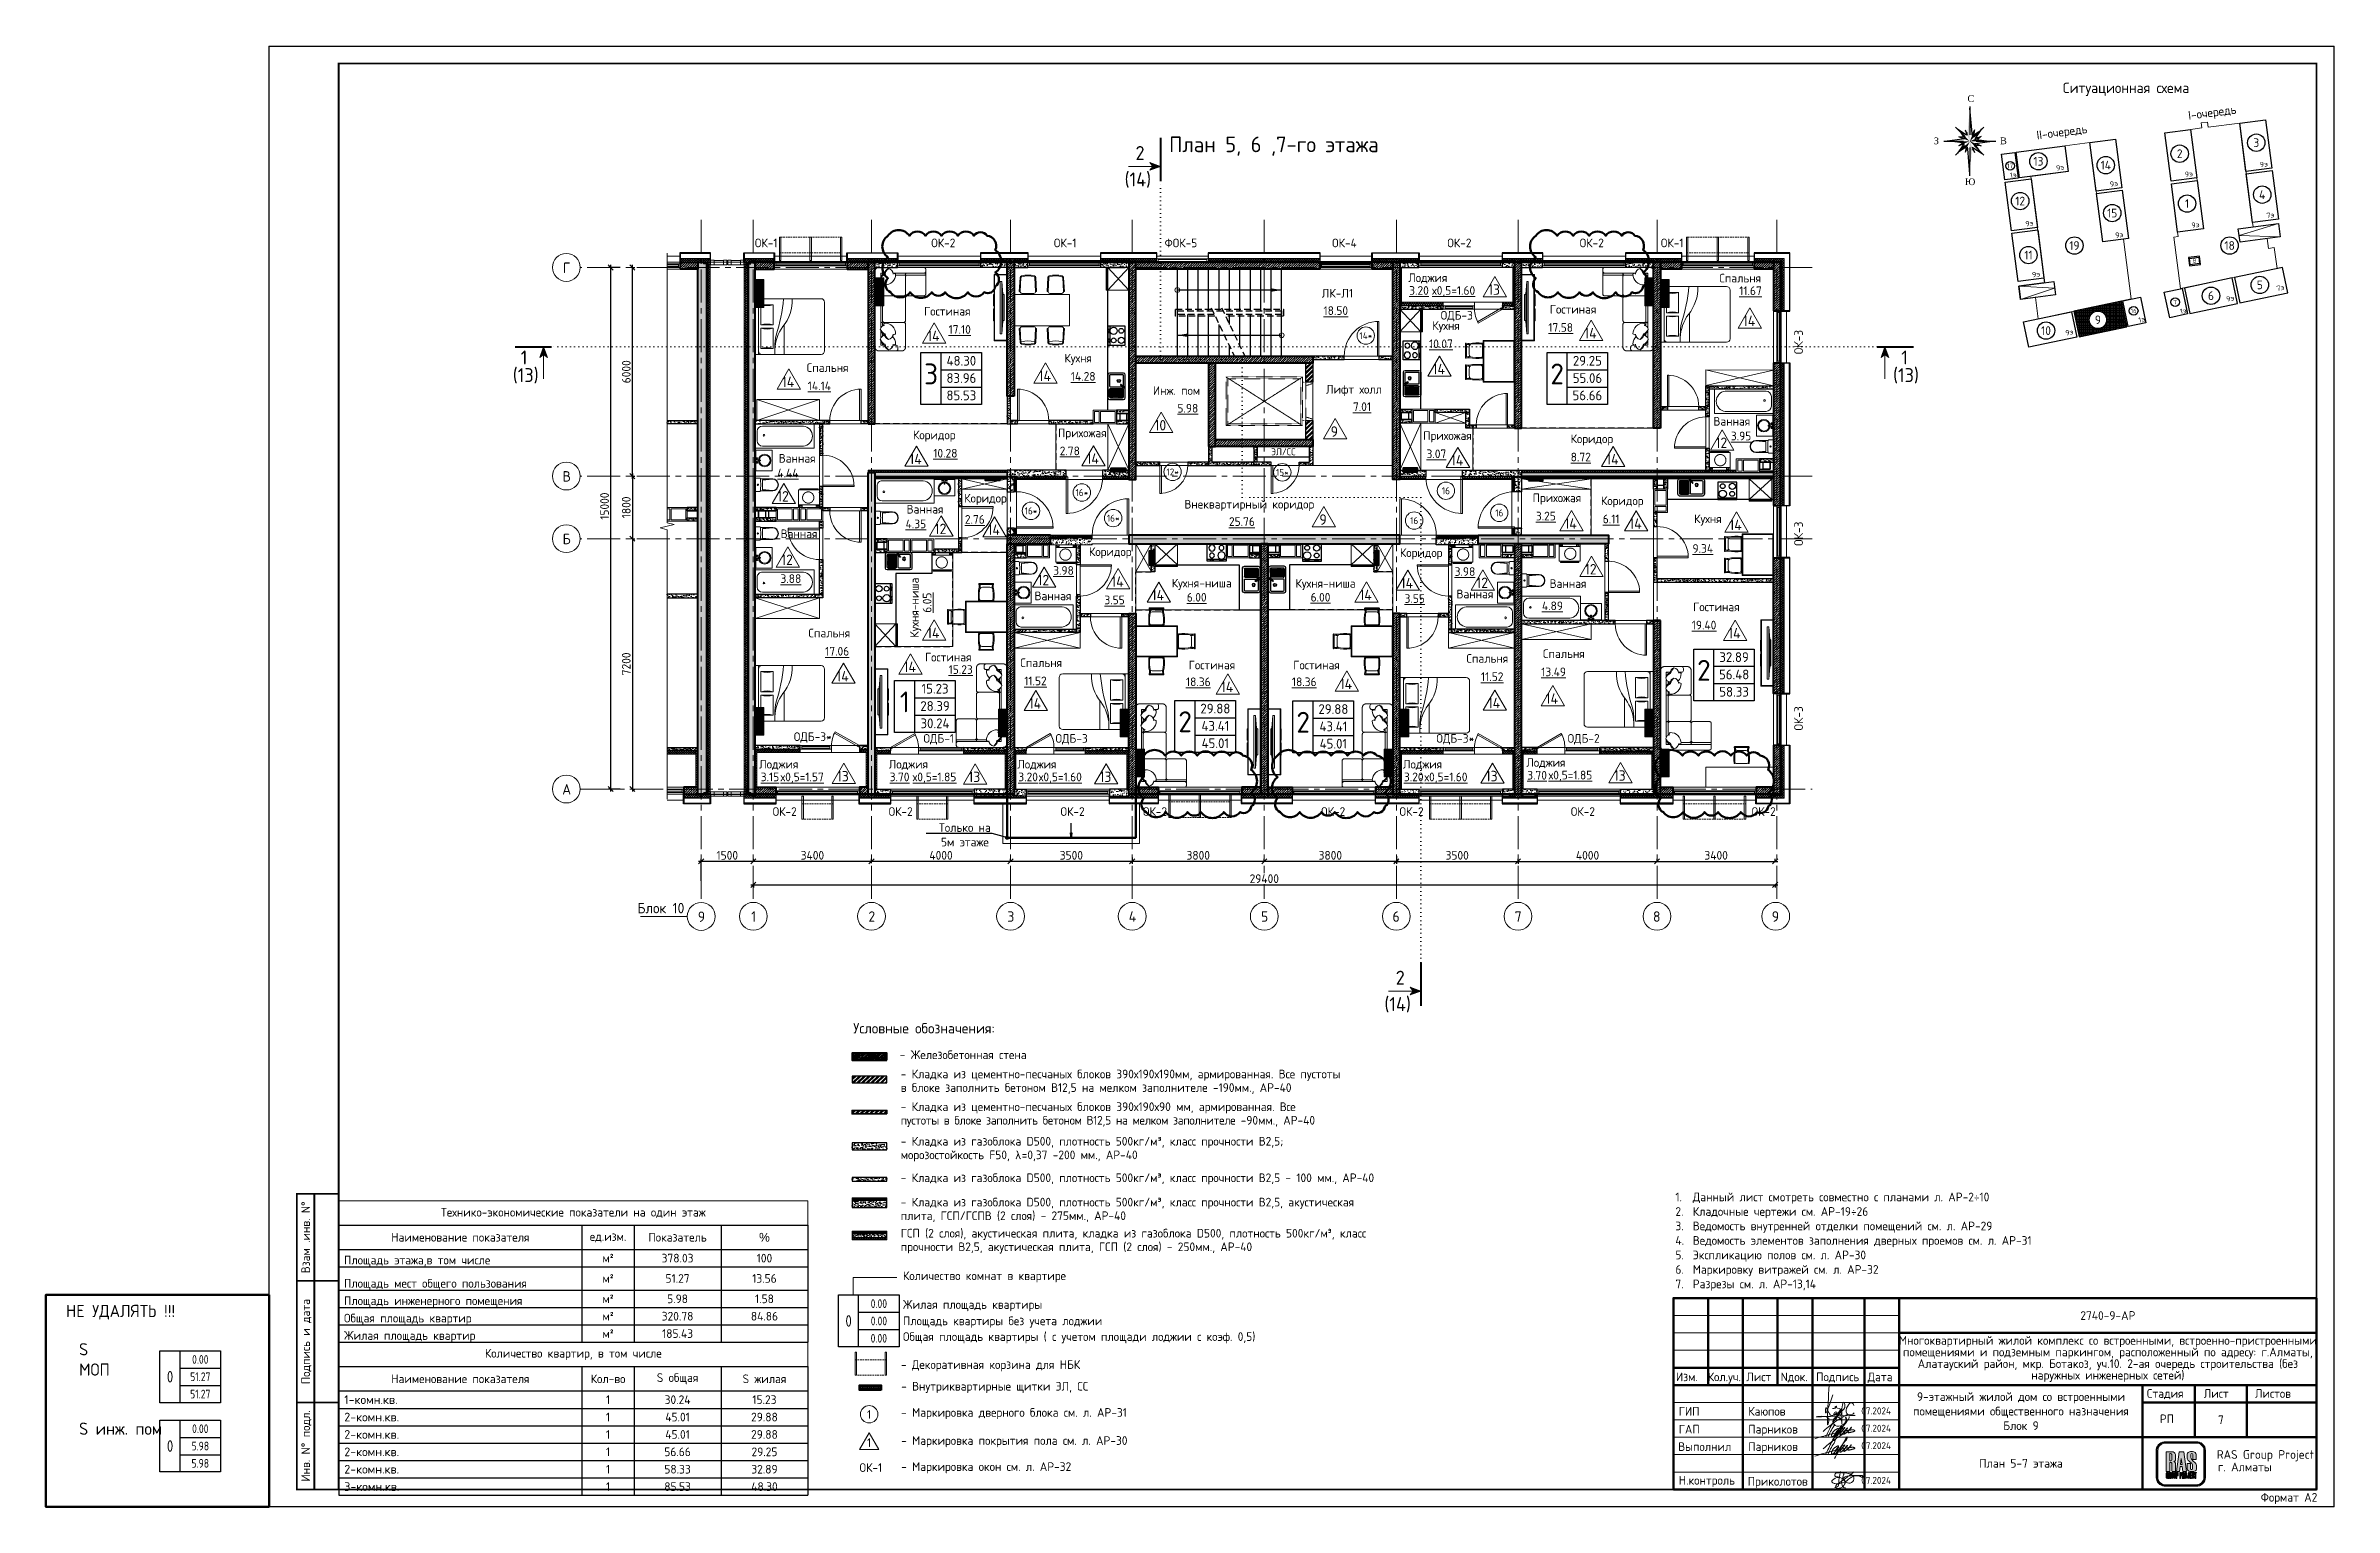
# Model space of a CAD drawing. Header units: millimetres. Extents: x -6427 to 93283, y -13 to 42012.
# Drawn here: x -6427 to 59412, y -13 to 42012 of the extents above; entities that cross this region are included whole.
import ezdxf
from ezdxf import colors
from ezdxf.entities.mleader import LeaderData, LeaderLine
from ezdxf.enums import TextEntityAlignment as Align
from ezdxf.math import Vec2, Vec3

# ---------------------------------------------------------------- set-up
doc = ezdxf.new("R2010")
doc.units = ezdxf.units.MM
for name, pattern in [('( Hidden )', [0.375, 0.25, -0.125]), ('ACAD_ISO02W100', [15, 12, -3]), ('ACAD_ISO04W100', [30, 24, -3, 0, -3]), ('ACAD_ISO10W100', [18.5, 12, -3, 0.5, -3]), ('CENTER2', [28.575, 19.05, -3.175, 3.175, -3.175]), ('DASHED', [0.75, 0.5, -0.25]), ('HIDDEN2', [4.7625, 3.175, -1.5875]), ('Планы каркас$0$5ET_ZHTS_P1$0$DASHED2', [9.525, 6.35, -3.175]), ('Пунктирная _дл__', [3, 0, -3])]:
    doc.linetypes.add(name, pattern=pattern)
doc.layers.get('Defpoints').update_dxf_attribs({"color": 6, "lineweight": 60})
for name, color, linetype in [('0 Отмостка по земле', 7, 'Continuous'), ('Layout frame', 96, 'Continuous'), ('АР_Кухня', 144, 'Continuous'), ('АР_СКЦ 190мм', 44, 'Continuous'), ('АР_СКЦ 90мм', 54, 'Continuous'), ('АР_Текст', 7, 'Continuous'), ('ЭЛ_Щитки', 4, 'Continuous')]:
    doc.layers.add(name, color=color, linetype=linetype)
for name, color, linetype, lineweight in [('__АР__линия_09', 7, 'Continuous', 9), ('АР_Вентблок', 94, 'Continuous', 20), ('АР_Выноски', 114, 'Continuous', 5), ('АР_Газаблок 100мм', 24, 'Continuous', 30), ('АР_Газоблок 200мм', 84, 'Continuous', 30), ('АР_Газоблок наруж', 44, 'Continuous', 30), ('АР_ГКЛ', 5, 'Continuous', 20), ('АР_Дверь', 44, 'Continuous', 15), ('АР_Корзины', 5, 'Continuous', 9), ('АР_Лифты', 150, 'Планы каркас$0$5ET_ZHTS_P1$0$DASHED2', 5), ('АР_Марка двери', 25, 'Continuous', 9), ('АР_Марка окна', 5, 'Continuous', 9), ('АР_Марка пола', 1, 'Continuous', 9), ('АР_Мебель', 253, 'Continuous', 0), ('АР_Монолит', 1, 'Continuous', 40), ('АР_Окна и витражи', 150, 'Continuous', 9), ('АР_Ось', 1, 'CENTER2', 5), ('АР_Отверстия', 1, 'Continuous', 30), ('АР_Помещение текст', 7, 'Continuous', 20), ('АР_Помещение-площадь', 7, 'Continuous', 5), ('АР_Размеры_оси', 162, 'Continuous', 5), ('АР_Сантехника', 5, 'Continuous', 0), ('АР_Утеплитель', 30, 'Continuous', 9), ('АР_Фасад', 30, 'Continuous', 30), ('АР_Штамп', 7, 'Continuous', 25)]:
    doc.layers.add(name, color=color, linetype=linetype, lineweight=lineweight)
for name, color, linetype, lineweight, plot in [('АР_Контур плит', 3, 'Continuous', 50, False), ('АР_Площади', 2, 'Continuous', 15, False), ('изменения АР', 3, 'Continuous', 60, False)]:
    doc.layers.add(name, color=color, linetype=linetype, lineweight=lineweight, plot=plot)
doc.layers.add('АР_Подписи', color=152, linetype='Continuous', lineweight=20, true_color=0x1673b6)
doc.styles.add('Annotative', font='romans.shx', dxfattribs={"width": 0.75})
doc.styles.add('Common Павел', font='')
doc.styles.add('Common_I', font='', dxfattribs={"height": 250})
doc.styles.add('GOST', font='')
doc.styles.add('GOST Common', font='', dxfattribs={"height": 350})
doc.styles.add('GOST Common_I', font='', dxfattribs={"height": 250})
doc.styles.get("Standard").update_dxf_attribs({"font": 'arial.ttf'})
doc.styles.add('TNR', font='times.ttf', dxfattribs={"height": 2})
doc.styles.get('Common Павел').set_extended_font_data('GOST Common')
doc.styles.get('Common_I').set_extended_font_data('GOST Common')
doc.styles.get('GOST').set_extended_font_data('GOST 2.304 type A')
doc.styles.get('GOST Common').set_extended_font_data('GOST Common')
doc.styles.get('GOST Common_I').set_extended_font_data('GOST Common')
doc.dimstyles.new('250x1', dxfattribs={"dimscale": 100, "dimtxt": 2.5, "dimasz": 1.5, "dimexe": 0.75, "dimexo": 0, "dimgap": 0.5, "dimtad": 1, "dimdec": 0, "dimtxsty": 'Common Павел', "dimblk": 'OBLIQUE', "dimcen": 2.5, "dimdle": 0.75, "dimadec": 0, "dimazin": 0, "dimtfac": 1, "dimtdec": 0, "dimtmove": 1, "dimatfit": 3, "dimfxl": 1, "dimtfill": 1, "dimarcsym": 0})
pattern_1 = [(50, (-99827.42, -105714.69), (145.747735, -12.75127), [15.24, -167.64]), (355, (-99827.42, -105714.7), (-28.19474, 152.84548), [12.192, -134.11247]), (100.451445, (-99815.27, -105715.76), (117.553, 140.0942), [12.95201, -142.4722]), (46.1842, (-99827.42, -105674.05), (216.86323, -33.63386), [22.86, -251.46]), (96.63556, (-99809.34, -105676.86), (189.9233, 197.9409), [19.42802, -213.70849]), (351.18415, (-99827.42, -105674.05), (189.9233, 197.9409), [18.28797, -201.16779]), (21, (-99807.1, -105684.21), (121.29151, -81.81216), [15.24, -167.64]), (326, (-99807.1, -105684.21), (49.44162, 147.35037), [12.192, -134.112]), (71.451445, (-99796.99, -105691.03), (170.73314, 65.53822), [12.95201, -142.47195]), (37.5, (-99827.416, -105714.694), (2.470883, 67.644031), [0, -132.4864, 0, -136.144, 0, -134.62]), (7.5, (-99827.42, -105714.694), (53.45573, 80.14446), [0, -77.6224, 0, -129.4384, 0, -51.308]), (327.5, (-99872.73, -105714.694), (108.472476, -4.582995), [0, -50.8, 0, -158.496, 0, -210.312]), (317.5, (-99893.05, -105714.69), (118.503345, 20.341193), [0, -66.04, 0, -105.2576, 0, -149.352])]
pattern_2 = [(45, (-99827.416, -105714.694), (-33.67596, 33.67596), []), (135, (-99827.416, -105714.694), (-33.67596, -33.67596), [])]
pattern_3 = [(50, (-99827.42, -105714.7), (182.18467, -15.93909), [19.05, -209.55]), (355, (-99827.42, -105714.7), (-35.24342, 191.05685), [15.24, -167.64058]), (100.45144, (-99812.23, -105716.02), (146.94125, 175.11775), [16.19001, -178.09024]), (46.1842, (-99827.42, -105663.9), (271.07904, -42.04233), [28.575, -314.325]), (96.63556, (-99804.83, -105667.4), (237.40413, 247.42612), [24.28502, -267.1356]), (351.18415, (-99827.42, -105663.9), (237.40413, 247.42612), [22.85997, -251.45973]), (21, (-99802.02, -105676.6), (151.61439, -102.2652), [19.05, -209.55]), (326, (-99802.02, -105676.6), (61.80203, 184.18797), [15.24, -167.64]), (71.45144, (-99789.38, -105685.12), (213.41642, 81.92277), [16.19001, -178.08994]), (37.5, (-99827.416, -105714.694), (3.088603, 84.555039), [0, -165.608, 0, -170.18, 0, -168.275]), (7.5, (-99827.42, -105714.69), (66.819663, 100.180575), [0, -97.028, 0, -161.798, 0, -64.135]), (327.5, (-99884.06, -105714.694), (135.590595, -5.728744), [0, -63.5, 0, -198.12, 0, -262.89]), (317.5, (-99909.46, -105714.69), (148.12918, 25.42649), [0, -82.55, 0, -131.572, 0, -186.69])]
pattern_4 = [(50, (-99827.42, -105714.7), (182.18467, -15.93909), [19.05, -209.55]), (355, (-99827.42, -105714.7), (-35.24342, 191.05685), [15.24, -167.64058]), (100.45144, (-99812.23, -105716.02), (146.94125, 175.11775), [16.19, -178.09024]), (46.1842, (-99827.42, -105663.9), (271.07904, -42.04233), [28.575, -314.325]), (96.63556, (-99804.83, -105667.4), (237.40413, 247.42612), [24.28502, -267.1356]), (351.18415, (-99827.42, -105663.9), (237.40413, 247.42612), [22.85997, -251.45973]), (21, (-99802.02, -105676.6), (151.61439, -102.2652), [19.05, -209.55]), (326, (-99802.02, -105676.6), (61.80203, 184.18797), [15.24, -167.64]), (71.45144, (-99789.38, -105685.12), (213.41642, 81.92277), [16.19, -178.08994]), (37.5, (-99827.416, -105714.694), (3.088603, 84.555039), [0, -165.608, 0, -170.18, 0, -168.275]), (7.5, (-99827.42, -105714.69), (66.819663, 100.180575), [0, -97.028, 0, -161.798, 0, -64.135]), (327.5, (-99884.06, -105714.694), (135.590595, -5.728744), [0, -63.5, 0, -198.12, 0, -262.89]), (317.5, (-99909.46, -105714.69), (148.12918, 25.42649), [0, -82.55, 0, -131.572, 0, -186.69])]
pattern_5 = [(45, (-99827.42, -189714.69), (-67.35192, 67.35192), []), (45, (-99760.06, -189714.69), (-67.35192, 67.35192), [119.0625, -23.8125, 0, -23.8125])]
pattern_6 = [(45, (-149827.42, -189714.69), (-67.35192, 67.35192), []), (45, (-149760.06, -189714.69), (-67.35192, 67.35192), [119.0625, -23.8125, 0, -23.8125])]
pattern_7 = [(45, (-99827.42, -105714.69), (-67.35192, 67.35192), []), (45, (-99760.06, -105714.69), (-67.35192, 67.35192), [119.0625, -23.8125, 0, -23.8125])]
pattern_8 = [(50, (-99827.42, -105864.69), (145.747735, -12.75127), [15.24, -167.64]), (355, (-99827.42, -105864.7), (-28.19474, 152.84548), [12.192, -134.11247]), (100.451445, (-99815.27, -105865.76), (117.553, 140.0942), [12.95201, -142.4722]), (46.1842, (-99827.42, -105824.05), (216.86323, -33.63386), [22.86, -251.46]), (96.63556, (-99809.34, -105826.86), (189.9233, 197.9409), [19.42802, -213.70849]), (351.18415, (-99827.42, -105824.05), (189.9233, 197.9409), [18.28797, -201.16779]), (21, (-99807.1, -105834.21), (121.29151, -81.81216), [15.24, -167.64]), (326, (-99807.1, -105834.21), (49.44162, 147.35037), [12.192, -134.112]), (71.451445, (-99796.99, -105841.03), (170.73314, 65.53822), [12.95201, -142.47195]), (37.5, (-99827.416, -105864.694), (2.470883, 67.644031), [0, -132.4864, 0, -136.144, 0, -134.62]), (7.5, (-99827.42, -105864.694), (53.45573, 80.14446), [0, -77.6224, 0, -129.4384, 0, -51.308]), (327.5, (-99872.73, -105864.694), (108.472476, -4.582995), [0, -50.8, 0, -158.496, 0, -210.312]), (317.5, (-99893.05, -105864.69), (118.503345, 20.341193), [0, -66.04, 0, -105.2576, 0, -149.352])]
pattern_9 = [(50, (-99827.42, -189714.7), (182.18467, -15.939086), [19.05, -209.55]), (355, (-99827.42, -189714.7), (-35.24342, 191.05685), [15.24, -167.64058]), (100.451445, (-99812.23, -189716.02), (146.94125, 175.11775), [16.19001, -178.09024]), (46.1842, (-99827.42, -189663.9), (271.07904, -42.04233), [28.575, -314.325]), (96.63556, (-99804.83, -189667.4), (237.40413, 247.42612), [24.28502, -267.1356]), (351.18415, (-99827.42, -189663.9), (237.40413, 247.42612), [22.85997, -251.45973]), (21, (-99802.02, -189676.6), (151.61439, -102.2652), [19.05, -209.55]), (326, (-99802.02, -189676.6), (61.80203, 184.18797), [15.24, -167.64]), (71.451445, (-99789.38, -189685.12), (213.41642, 81.92277), [16.19001, -178.08994]), (37.5, (-99827.416, -189714.694), (3.088603, 84.555039), [0, -165.608, 0, -170.18, 0, -168.275]), (7.5, (-99827.42, -189714.69), (66.819663, 100.180575), [0, -97.028, 0, -161.798, 0, -64.135]), (327.5, (-99884.06, -189714.694), (135.590595, -5.728744), [0, -63.5, 0, -198.12, 0, -262.89]), (317.5, (-99909.46, -189714.69), (148.12918, 25.42649), [0, -82.55, 0, -131.572, 0, -186.69])]
pattern_10 = [(230, (442607.64, 146747.97), (-182.18467, 15.939086), [19.05, -209.55]), (175, (442607.64, 146747.97), (35.24342, -191.056845), [15.24, -167.640584]), (280.451445, (442592.46, 146749.3), (-146.94125, -175.11775), [16.19001, -178.090245]), (226.1842, (442607.64, 146697.17), (-271.07904, 42.04233), [28.575, -314.325]), (276.63556, (442585.05, 146700.67), (-237.40413, -247.42612), [24.28502, -267.1356]), (171.18415, (442607.64, 146697.17), (-237.40413, -247.42612), [22.85997, -251.45973]), (201, (442582.24, 146709.87), (-151.61439, 102.2652), [19.05, -209.55]), (146, (442582.24, 146709.87), (-61.80203, -184.18797), [15.24, -167.64]), (251.451445, (442569.61, 146718.39), (-213.41642, -81.92277), [16.19001, -178.08994]), (217.5, (442607.644, 146747.97), (-3.088603, -84.555039), [0, -165.608, 0, -170.18, 0, -168.275]), (187.5, (442607.64, 146747.97), (-66.819663, -100.180575), [0, -97.028, 0, -161.798, 0, -64.135]), (147.5, (442664.286, 146747.97), (-135.590595, 5.728744), [0, -63.5, 0, -198.12, 0, -262.89]), (137.5, (442689.69, 146747.97), (-148.12918, -25.42649), [0, -82.55, 0, -131.572, 0, -186.69])]
pattern_11 = [(45, (47744.92, 43403.25), (-67.35192, 67.35192), []), (45, (47789.82, 43403.25), (-67.35192, 67.35192), [])]
pattern_12 = [(45, (-203728.847, -17871.303), (-33.6759605, 33.6759605), []), (135, (-203728.847, -17871.303), (-33.6759605, -33.6759605), [])]
pattern_13 = [(315, (-23385.103, 233362.46), (33.67596, 33.67596), []), (45, (-23385.103, 233362.46), (-33.67596, 33.67596), [])]
pattern_14 = [(50, (-99827.42, -105714.69), (145.747735, -12.75127), [15.24, -167.64]), (355, (-99827.42, -105714.7), (-28.19474, 152.84548), [12.192, -134.11247]), (100.451445, (-99815.27, -105715.76), (117.553, 140.0942), [12.95201, -142.4722]), (46.1842, (-99827.42, -105674.05), (216.86323, -33.63386), [22.86, -251.46]), (96.63556, (-99809.34, -105676.86), (189.9233, 197.9409), [19.42802, -213.70849]), (351.18415, (-99827.42, -105674.05), (189.9233, 197.9409), [18.28797, -201.16779]), (21, (-99807.1, -105684.21), (121.29151, -81.81216), [15.24, -167.64]), (326, (-99807.1, -105684.21), (49.44162, 147.35037), [12.192, -134.112]), (71.451445, (-99796.99, -105691.03), (170.73314, 65.53822), [12.95201, -142.47195]), (37.5, (-99827.416, -105714.694), (2.470883, 67.644031), [0, -132.4864, 0, -136.144, 0, -134.62]), (7.5, (-99827.42, -105714.694), (53.45573, 80.14446), [0, -77.6224, 0, -129.4384, 0, -51.308]), (327.5, (-99872.73, -105714.694), (108.472476, -4.582995), [0, -50.8, 0, -158.496, 0, -210.312]), (317.5, (-99893.05, -105714.69), (118.503345, 20.341193), [0, -66.04, 0, -105.2576, 0, -149.352])]
pattern_15 = [(45, (-400634.76, -40040.356), (-33.6759605, 33.6759605), []), (135, (-400634.76, -40040.356), (-33.6759605, -33.6759605), [])]
pattern_16 = [(45, (-399984.74, -40040.374), (-33.6759605, 33.6759605), []), (135, (-399984.74, -40040.374), (-33.6759605, -33.6759605), [])]
pattern_17 = [(50, (-99828.83, -105714.7), (145.747735, -12.75127), [15.24, -167.64]), (355, (-99828.83, -105714.7), (-28.19474, 152.84548), [12.192, -134.11247]), (100.451445, (-99816.68, -105715.77), (117.553, 140.0942), [12.95201, -142.4722]), (46.1842, (-99828.83, -105674.06), (216.86323, -33.63386), [22.86, -251.46]), (96.63556, (-99810.75, -105676.87), (189.9233, 197.9409), [19.42802, -213.70849]), (351.18415, (-99828.83, -105674.06), (189.9233, 197.9409), [18.28797, -201.16779]), (21, (-99808.51, -105684.22), (121.29151, -81.81216), [15.24, -167.64]), (326, (-99808.5, -105684.22), (49.44162, 147.35037), [12.192, -134.112]), (71.451445, (-99798.4, -105691.04), (170.73314, 65.53822), [12.95201, -142.47195]), (37.5, (-99828.826, -105714.704), (2.470883, 67.644031), [0, -132.4864, 0, -136.144, 0, -134.62]), (7.5, (-99828.83, -105714.704), (53.45573, 80.14446), [0, -77.6224, 0, -129.4384, 0, -51.308]), (327.5, (-99874.14, -105714.704), (108.472476, -4.582995), [0, -50.8, 0, -158.496, 0, -210.312]), (317.5, (-99894.46, -105714.7), (118.503345, 20.341193), [0, -66.04, 0, -105.2576, 0, -149.352])]
pattern_18 = [(50, (-99827.42, -105714.69), (145.747735, -12.75127), [15.24, -167.64]), (355, (-99827.42, -105714.7), (-28.19474, 152.84548), [12.192, -134.11247]), (100.451445, (-99815.27, -105715.76), (117.553, 140.0942), [12.95201, -142.4722]), (46.1842, (-99827.42, -105674.05), (216.86323, -33.63386), [22.86, -251.46]), (96.63556, (-99809.34, -105676.86), (189.9233, 197.9409), [19.42802, -213.7085]), (351.18415, (-99827.42, -105674.05), (189.9233, 197.9409), [18.28797, -201.16779]), (21, (-99807.1, -105684.21), (121.29151, -81.81216), [15.24, -167.64]), (326, (-99807.1, -105684.21), (49.44162, 147.35037), [12.192, -134.112]), (71.451445, (-99796.99, -105691.03), (170.73314, 65.53822), [12.95201, -142.47195]), (37.5, (-99827.416, -105714.694), (2.470883, 67.644031), [0, -132.4864, 0, -136.144, 0, -134.62]), (7.5, (-99827.42, -105714.694), (53.45573, 80.14446), [0, -77.6224, 0, -129.4384, 0, -51.308]), (327.5, (-99872.73, -105714.694), (108.472476, -4.582995), [0, -50.8, 0, -158.496, 0, -210.312]), (317.5, (-99893.05, -105714.69), (118.503345, 20.341193), [0, -66.04, 0, -105.2576, 0, -149.352])]
pattern_19 = [(50, (-32948, 26412.72), (145.74774, -12.75127), [15.24, -167.64]), (355, (-32948, 26412.72), (-28.19474, 152.8455), [12.192, -134.11247]), (100.45144, (-32935.85, 26411.66), (117.553, 140.0942), [12.952, -142.4722]), (46.1842, (-32948, 26453.36), (216.8632, -33.6339), [22.86, -251.46]), (96.63556, (-32929.93, 26450.56), (189.9233, 197.9409), [19.428, -213.7085]), (351.18415, (-32948, 26453.36), (189.9233, 197.9409), [18.288, -201.1678]), (21, (-32927.68, 26443.2), (121.2915, -81.81216), [15.24, -167.64]), (326, (-32927.68, 26443.2), (49.4416, 147.3504), [12.192, -134.112]), (71.45144, (-32917.57, 26436.39), (170.73314, 65.5382), [12.952, -142.47195]), (37.5, (-32948, 26412.725), (2.47088, 67.64403), [0, -132.4864, 0, -136.144, 0, -134.62]), (7.5, (-32948, 26412.725), (53.45573, 80.14446), [0, -77.6224, 0, -129.4384, 0, -51.308]), (327.5, (-32993.31, 26412.725), (108.472476, -4.582995), [0, -50.8, 0, -158.496, 0, -210.312]), (317.5, (-33013.63, 26412.725), (118.50335, 20.3412), [0, -66.04, 0, -105.2576, 0, -149.352])]
pattern_20 = [(45, (-61821.83, 9269.363), (-33.67596, 33.67596), []), (135, (-61821.83, 9269.363), (-33.67596, -33.67596), [])]

msp = doc.modelspace()

# ---------------------------------------------------------------- texts
at = {"style": 'Common Павел'}
for s, insert, char_height, width, attachment_point in [('{\\fGOST Common|b1|i0|c204|p34;\\C1;НЕ УДАЛЯТЬ !!!}', (-5845.8, 5594.8), 350, 3486.281, 4), ('S МОП', (-5469.5, 4237), 350, 1246.075, 4), ('S инж. пом', (-5469.3, 2245), 350, 2360.291, 4), ('План 5-7 этажа', (50400, 1250), 250, 7000, 5)]:
    msp.add_mtext(s, dxfattribs=dict(at, insert=insert, char_height=char_height, width=width, attachment_point=attachment_point))
at = {"layer": 'АР_Марка двери', "char_height": 200, "width": 800, "attachment_point": 5, "style": 'GOST Common_I'}
for s, insert in [('14*', (31551.2, 33676.8)), ('12*', (25992.6, 29757.5)), ('15*', (29148.7, 29744.4)), ('16*', (23380.9, 29164.1)), ('16', (33855, 29215.6)), ('16*', (21918.2, 28637.5)), ('16*', (24282.2, 28427.6)), ('16', (32942.1, 28358.8)), ('16', (35390.2, 28579.9))]:
    msp.add_mtext(s, dxfattribs=dict(at, insert=insert))
at = {"layer": 'АР_Марка окна', "char_height": 250, "attachment_point": 5, "style": 'GOST Common_I'}
for s, insert, width in [('ОК-1', (14300.6, 36342.6), 1560.055), ('ОК-2', (19395.7, 36342.6), 1560.055), ('ОК-1', (22902.5, 36342.6), 1560.055), ('ФОК-5', (26231.7, 36342.6), 1560.055), ('ОК-4', (30936.3, 36342.6), 1560.055), ('ОК-2', (34243.7, 36342.6), 1594.354), ('ОК-2', (38052.5, 36342.6), 1560.055), ('ОК-1', (40365.1, 36342.6), 1560.055), ('ОДБ-3', (34169.2, 34236.8), 1560.055), ('ОДБ-3*', (15639.7, 22119.7), 1560.055), ('ОДБ-1', (19263.9, 22069.7), 1560.055), ('ОДБ-3', (23088, 22069.7), 1560.055), ('ОДБ-3*', (34126, 22069.7), 1560.055), ('ОДБ-2', (37817.6, 22069.7), 1560.055), ('ОК-2', (14832.4, 19991.8), 1560.055), ('ОК-2', (18169.4, 19991.8), 1560.055), ('ОК-2', (23116, 19991.8), 1560.055), ('ОК-2', (25486, 19991.8), 1560.055), ('ОК-2', (30611.9, 19991.8), 1560.055), ('ОК-2', (32867.3, 19991.8), 1560.055), ('ОК-2', (37796.6, 19991.8), 1560.055), ('ОК-2', (42998.1, 19991.8), 1560.055)]:
    msp.add_mtext(s, dxfattribs=dict(at, insert=insert, width=width))
at = {"layer": 'АР_Марка окна', "char_height": 250, "width": 1560.055, "attachment_point": 5, "rotation": 90, "style": 'GOST Common_I'}
for insert in [(44001.7, 33492.6), (44001.7, 27980.8), (44001.7, 22671.5)]:
    msp.add_mtext('ОК-3', dxfattribs=dict(at, insert=insert))
at = {"layer": 'АР_Марка пола', "char_height": 300, "width": 1200, "attachment_point": 5, "style": 'GOST'}
for s, insert in [('{\\fGOST Common|b0|i0|c204|p34;13}', (35240.1, 35000.6)), ('{\\fGOST Common|b0|i0|c204|p34;14}', (42576.6, 34103.2)), ('{\\fGOST Common|b0|i0|c204|p34;14}', (19107.4, 33667.8)), ('{\\fGOST Common|b0|i0|c204|p34;14}', (38011.4, 33749.1)), ('{\\fGOST Common|b0|i0|c204|p34;14}', (14928.4, 32345.8)), ('{\\fGOST Common|b0|i0|c204|p34;14}', (22313.9, 32521.4)), ('{\\fGOST Common|b0|i0|c204|p34;14}', (33648, 32717.5)), ('{\\fGOST Common|b0|i0|c204|p34;10}', (25638.5, 31100.3)), ('{\\fGOST Common|b0|i0|c204|p34;9}', (30644.8, 30918.3)), ('{\\fGOST Common|b0|i0|c204|p34;14}', (23690.9, 30140.3)), ('{\\fGOST Common|b0|i0|c204|p34;12}', (41779.7, 30595.4)), ('{\\fGOST Common|b0|i0|c204|p34;14}', (18595.8, 30129.3)), ('{\\fGOST Common|b0|i0|c204|p34;14}', (34178.5, 30092.2)), ('{\\fGOST Common|b0|i0|c204|p34;14}', (38642.8, 30121)), ('{\\fGOST Common|b0|i0|c204|p34;12}', (14781.8, 29056.6)), ('{\\fGOST Common|b0|i0|c204|p34;9}', (30321.1, 28387.7)), ('{\\fGOST Common|b0|i0|c204|p34;14}', (37441.9, 28274.3)), ('{\\fGOST Common|b0|i0|c204|p34;14}', (39306.7, 28270)), ('{\\fGOST Common|b0|i0|c204|p34;14}', (42187.6, 28233.7)), ('{\\fGOST Common|b0|i0|c204|p34;12}', (19314.1, 28119.4)), ('{\\fGOST Common|b0|i0|c204|p34;14}', (20843.8, 28096.7)), ('{\\fGOST Common|b0|i0|c204|p34;12}', (14898.4, 27231.1)), ('{\\fGOST Common|b0|i0|c204|p34;12}', (38022, 26959.6)), ('{\\fGOST Common|b0|i0|c204|p34;12}', (22273.5, 26648.3)), ('{\\fGOST Common|b0|i0|c204|p34;14}', (24403.9, 26603.4)), ('{\\fGOST Common|b0|i0|c204|p34;14}', (25568, 26217.9)), ('{\\fGOST Common|b0|i0|c204|p34;14}', (31543.5, 26222.1)), ('{\\fGOST Common|b0|i0|c204|p34;14}', (32731.4, 26562.5)), ('{\\fGOST Common|b0|i0|c204|p34;12}', (34897.2, 26568.7)), ('{\\fGOST Common|b0|i0|c204|p34;14}', (19104.9, 25127.2)), ('{\\fGOST Common|b0|i0|c204|p34;14}', (42153.8, 25121.4)), ('{\\fGOST Common|b0|i0|c204|p34;14}', (16495.3, 23886.7)), ('{\\fGOST Common|b0|i0|c204|p34;14}', (18429.5, 24153.8)), ('{\\fGOST Common|b0|i0|c204|p34;14}', (27559.1, 23576.3)), ('{\\fGOST Common|b0|i0|c204|p34;14}', (30978.6, 23661.2)), ('{\\fGOST Common|b0|i0|c204|p34;14}', (22032.2, 23101.6)), ('{\\fGOST Common|b0|i0|c204|p34;14}', (35237.3, 23112.9)), ('{\\fGOST Common|b0|i0|c204|p34;14}', (36902.9, 23241.7)), ('{\\fGOST Common|b0|i0|c204|p34;13}', (16504.8, 21008.4)), ('{\\fGOST Common|b0|i0|c204|p34;13}', (20286.9, 20989.1)), ('{\\fGOST Common|b0|i0|c204|p34;13}', (24058.5, 20991.8)), ('{\\fGOST Common|b0|i0|c204|p34;13}', (35170.5, 21012.3)), ('{\\fGOST Common|b0|i0|c204|p34;13}', (38855.5, 21028.2))]:
    msp.add_mtext(s, dxfattribs=dict(at, insert=insert))
at = {"layer": 'АР_Ось', "linetype": 'Continuous', "style": 'Common Павел'}
for s, p in [('Г', (8559.3, 35390.8)), ('В', (8559.3, 29390.8)), ('Б', (8559.3, 27590.8)), ('А', (8559.3, 20390.8)), ('Блок 10', (11269.6, 16976)), ('1', (13938.3, 16732.9)), ('2', (17338.3, 16732.9)), ('3', (21338.3, 16732.9)), ('4', (24838.3, 16732.9)), ('5', (28638.3, 16732.9)), ('6', (32423.6, 16732.9)), ('7', (35934.4, 16732.9)), ('8', (39921.2, 16732.9)), ('9', (43335.3, 16732.9)), ('9', (12438.3, 16728))]:
    msp.add_text(s, height=300, dxfattribs=at).set_placement(p, align=Align.BOTTOM_CENTER)
at = {"layer": 'АР_Помещение текст', "char_height": 250, "attachment_point": 1, "style": 'Common Павел'}
for s, insert in [('{\\Lх0,5=1.60}', (33458.1, 35101.1)), ('{\\Lх0,5=1.57}', (14713.4, 21112.4)), ('{\\Lх0,5=1.85}', (18514.2, 21112.4)), ('{\\Lх0,5=1.60}', (22142.2, 21112.4)), ('{\\Lх0,5=1.60}', (33237.2, 21112.4)), ('{\\Lх0,5=1.85}', (36809.9, 21166))]:
    msp.add_mtext_dynamic_manual_height_columns(s, width=1111.458, gutter_width=1750, heights=[0], dxfattribs=dict(at, insert=insert))
at = {"layer": 'АР_Штамп', "attachment_point": 5, "style": 'Common Павел'}
for s, insert, char_height, width in [('План 5, 6 ,7-го этажа', (28907.5, 39124.9), 450, 7000), ('7', (56150, 2500), 250, 1500)]:
    msp.add_mtext(s, dxfattribs=dict(at, insert=insert, char_height=char_height, width=width))

# ---------------------------------------------------------------- blocks, each defined once
blk = doc.blocks.new('_Oblique')
at = {"color": 0, "linetype": 'ByBlock', "lineweight": -2}
blk.add_line((-0.5, -0.5), (0.5, 0.5), dxfattribs=at)
blk = doc.blocks.new('*D99')
at = {"layer": 'Defpoints', "color": 0, "transparency": 16777216}
for p in [(13930, 17887), (43330, 17887), (43330, 17887)]:
    blk.add_point(p, dxfattribs=at)
at = {"layer": 'АР_Размеры_оси', "color": 0, "lineweight": -2, "transparency": 16777216}
for p, q in [((13855, 17887), (43405, 17887)), ((13930, 17887), (13930, 17812)), ((43330, 17887), (43330, 17812))]:
    blk.add_line(p, q, dxfattribs=at)
at = {"layer": 'АР_Размеры_оси', "color": 0, "lineweight": -2, "transparency": 16777216, "xscale": 150, "yscale": 150, "zscale": 150, "rotation": 180}
blk.add_blockref('_Oblique', (13930, 17887), dxfattribs=at)
at = {"layer": 'АР_Размеры_оси', "color": 0, "lineweight": -2, "transparency": 16777216, "xscale": 150, "yscale": 150, "zscale": 150}
blk.add_blockref('_Oblique', (43330, 17887), dxfattribs=at)
at = {"layer": 'АР_Размеры_оси', "color": 0, "transparency": 16777216, "insert": (28630, 18062), "char_height": 250, "attachment_point": 5, "style": 'Common Павел', "bg_fill": 3, "box_fill_scale": 1.1, "bg_fill_color": 9, "bg_fill_true_color": 13158600, "bg_fill_transparency": 0}
blk.add_mtext('29400', dxfattribs=at)
blk = doc.blocks.new('*D85')
at = {"layer": 'Defpoints', "color": 0, "transparency": 16777216}
for p in [(28630, 18559), (28630, 18559), (32430, 18596)]:
    blk.add_point(p, dxfattribs=at)
at = {"layer": 'АР_Размеры_оси', "color": 0, "lineweight": -2, "transparency": 16777216}
for p, q in [((32505, 18559), (28555, 18559)), ((28630, 18559), (28630, 18634)), ((32430, 18596), (32430, 18484))]:
    blk.add_line(p, q, dxfattribs=at)
at = {"layer": 'АР_Размеры_оси', "color": 0, "lineweight": -2, "transparency": 16777216, "xscale": 150, "yscale": 150, "zscale": 150, "rotation": 180}
blk.add_blockref('_Oblique', (28630, 18559), dxfattribs=at)
at = {"layer": 'АР_Размеры_оси', "color": 0, "lineweight": -2, "transparency": 16777216, "xscale": 150, "yscale": 150, "zscale": 150}
blk.add_blockref('_Oblique', (32430, 18559), dxfattribs=at)
at = {"layer": 'АР_Размеры_оси', "color": 0, "transparency": 16777216, "insert": (30530, 18734), "char_height": 250, "attachment_point": 5, "style": 'Common Павел', "bg_fill": 3, "box_fill_scale": 1.1, "bg_fill_color": 9, "bg_fill_true_color": 13158600, "bg_fill_transparency": 0}
blk.add_mtext('3800', dxfattribs=at)
blk = doc.blocks.new('*D86')
at = {"layer": 'Defpoints', "color": 0, "transparency": 16777216}
for p in [(24830, 18671), (24830, 18559), (28630, 18559)]:
    blk.add_point(p, dxfattribs=at)
at = {"layer": 'АР_Размеры_оси', "color": 0, "lineweight": -2, "transparency": 16777216}
for p, q in [((28705, 18559), (24755, 18559)), ((24830, 18671), (24830, 18484)), ((28630, 18559), (28630, 18634))]:
    blk.add_line(p, q, dxfattribs=at)
at = {"layer": 'АР_Размеры_оси', "color": 0, "lineweight": -2, "transparency": 16777216, "xscale": 150, "yscale": 150, "zscale": 150, "rotation": 180}
blk.add_blockref('_Oblique', (24830, 18559), dxfattribs=at)
at = {"layer": 'АР_Размеры_оси', "color": 0, "lineweight": -2, "transparency": 16777216, "xscale": 150, "yscale": 150, "zscale": 150}
blk.add_blockref('_Oblique', (28630, 18559), dxfattribs=at)
at = {"layer": 'АР_Размеры_оси', "color": 0, "transparency": 16777216, "insert": (26730, 18734), "char_height": 250, "attachment_point": 5, "style": 'Common Павел', "bg_fill": 3, "box_fill_scale": 1.1, "bg_fill_color": 9, "bg_fill_true_color": 13158600, "bg_fill_transparency": 0}
blk.add_mtext('3800', dxfattribs=at)
blk = doc.blocks.new('*D87')
at = {"layer": 'Defpoints', "color": 0, "transparency": 16777216}
for p in [(21330, 18559), (21330, 18559), (24830, 18659)]:
    blk.add_point(p, dxfattribs=at)
at = {"layer": 'АР_Размеры_оси', "color": 0, "lineweight": -2, "transparency": 16777216}
for p, q in [((24905, 18559), (21255, 18559)), ((21330, 18559), (21330, 18634)), ((24830, 18659), (24830, 18484))]:
    blk.add_line(p, q, dxfattribs=at)
at = {"layer": 'АР_Размеры_оси', "color": 0, "lineweight": -2, "transparency": 16777216, "xscale": 150, "yscale": 150, "zscale": 150, "rotation": 180}
blk.add_blockref('_Oblique', (21330, 18559), dxfattribs=at)
at = {"layer": 'АР_Размеры_оси', "color": 0, "lineweight": -2, "transparency": 16777216, "xscale": 150, "yscale": 150, "zscale": 150}
blk.add_blockref('_Oblique', (24830, 18559), dxfattribs=at)
at = {"layer": 'АР_Размеры_оси', "color": 0, "transparency": 16777216, "insert": (23080, 18734), "char_height": 250, "attachment_point": 5, "style": 'Common Павел', "bg_fill": 3, "box_fill_scale": 1.1, "bg_fill_color": 9, "bg_fill_true_color": 13158600, "bg_fill_transparency": 0}
blk.add_mtext('3500', dxfattribs=at)
blk = doc.blocks.new('*D88')
at = {"layer": 'Defpoints', "color": 0, "transparency": 16777216}
for p in [(17330, 18559), (17330, 18509), (21330, 18559)]:
    blk.add_point(p, dxfattribs=at)
at = {"layer": 'АР_Размеры_оси', "color": 0, "lineweight": -2, "transparency": 16777216}
for p, q in [((21405, 18559), (17255, 18559)), ((17330, 18509), (17330, 18634)), ((21330, 18559), (21330, 18634))]:
    blk.add_line(p, q, dxfattribs=at)
at = {"layer": 'АР_Размеры_оси', "color": 0, "lineweight": -2, "transparency": 16777216, "xscale": 150, "yscale": 150, "zscale": 150, "rotation": 180}
blk.add_blockref('_Oblique', (17330, 18559), dxfattribs=at)
at = {"layer": 'АР_Размеры_оси', "color": 0, "lineweight": -2, "transparency": 16777216, "xscale": 150, "yscale": 150, "zscale": 150}
blk.add_blockref('_Oblique', (21330, 18559), dxfattribs=at)
at = {"layer": 'АР_Размеры_оси', "color": 0, "transparency": 16777216, "insert": (19330, 18734), "char_height": 250, "attachment_point": 5, "style": 'Common Павел', "bg_fill": 3, "box_fill_scale": 1.1, "bg_fill_color": 9, "bg_fill_true_color": 13158600, "bg_fill_transparency": 0}
blk.add_mtext('4000', dxfattribs=at)
blk = doc.blocks.new('*D89')
at = {"layer": 'Defpoints', "color": 0, "transparency": 16777216}
for p in [(13930, 18559), (13930, 18559), (17330, 18559)]:
    blk.add_point(p, dxfattribs=at)
at = {"layer": 'АР_Размеры_оси', "color": 0, "lineweight": -2, "transparency": 16777216}
for p, q in [((17405, 18559), (13855, 18559)), ((13930, 18559), (13930, 18634)), ((17330, 18559), (17330, 18634))]:
    blk.add_line(p, q, dxfattribs=at)
at = {"layer": 'АР_Размеры_оси', "color": 0, "lineweight": -2, "transparency": 16777216, "xscale": 150, "yscale": 150, "zscale": 150, "rotation": 180}
blk.add_blockref('_Oblique', (13930, 18559), dxfattribs=at)
at = {"layer": 'АР_Размеры_оси', "color": 0, "lineweight": -2, "transparency": 16777216, "xscale": 150, "yscale": 150, "zscale": 150}
blk.add_blockref('_Oblique', (17330, 18559), dxfattribs=at)
at = {"layer": 'АР_Размеры_оси', "color": 0, "transparency": 16777216, "insert": (15630, 18734), "char_height": 250, "attachment_point": 5, "style": 'Common Павел', "bg_fill": 3, "box_fill_scale": 1.1, "bg_fill_color": 9, "bg_fill_true_color": 13158600, "bg_fill_transparency": 0}
blk.add_mtext('3400', dxfattribs=at)
blk = doc.blocks.new('*D90')
at = {"layer": 'Defpoints', "color": 0, "transparency": 16777216}
for p in [(32430, 18708), (35930, 18559), (35930, 18559)]:
    blk.add_point(p, dxfattribs=at)
at = {"layer": 'АР_Размеры_оси', "color": 0, "lineweight": -2, "transparency": 16777216}
for p, q in [((32355, 18559), (36005, 18559)), ((32430, 18708), (32430, 18484)), ((35930, 18559), (35930, 18484))]:
    blk.add_line(p, q, dxfattribs=at)
at = {"layer": 'АР_Размеры_оси', "color": 0, "lineweight": -2, "transparency": 16777216, "xscale": 150, "yscale": 150, "zscale": 150, "rotation": 180}
blk.add_blockref('_Oblique', (32430, 18559), dxfattribs=at)
at = {"layer": 'АР_Размеры_оси', "color": 0, "lineweight": -2, "transparency": 16777216, "xscale": 150, "yscale": 150, "zscale": 150}
blk.add_blockref('_Oblique', (35930, 18559), dxfattribs=at)
at = {"layer": 'АР_Размеры_оси', "color": 0, "transparency": 16777216, "insert": (34180, 18734), "char_height": 250, "attachment_point": 5, "style": 'Common Павел', "bg_fill": 3, "box_fill_scale": 1.1, "bg_fill_color": 9, "bg_fill_true_color": 13158600, "bg_fill_transparency": 0}
blk.add_mtext('3500', dxfattribs=at)
blk = doc.blocks.new('*D91')
at = {"layer": 'Defpoints', "color": 0, "transparency": 16777216}
for p in [(35930, 18559), (39930, 18559), (39930, 18559)]:
    blk.add_point(p, dxfattribs=at)
at = {"layer": 'АР_Размеры_оси', "color": 0, "lineweight": -2, "transparency": 16777216}
for p, q in [((35855, 18559), (40005, 18559)), ((35930, 18559), (35930, 18634)), ((39930, 18559), (39930, 18634))]:
    blk.add_line(p, q, dxfattribs=at)
at = {"layer": 'АР_Размеры_оси', "color": 0, "lineweight": -2, "transparency": 16777216, "xscale": 150, "yscale": 150, "zscale": 150, "rotation": 180}
blk.add_blockref('_Oblique', (35930, 18559), dxfattribs=at)
at = {"layer": 'АР_Размеры_оси', "color": 0, "lineweight": -2, "transparency": 16777216, "xscale": 150, "yscale": 150, "zscale": 150}
blk.add_blockref('_Oblique', (39930, 18559), dxfattribs=at)
at = {"layer": 'АР_Размеры_оси', "color": 0, "transparency": 16777216, "insert": (37930, 18734), "char_height": 250, "attachment_point": 5, "style": 'Common Павел', "bg_fill": 3, "box_fill_scale": 1.1, "bg_fill_color": 9, "bg_fill_true_color": 13158600, "bg_fill_transparency": 0}
blk.add_mtext('4000', dxfattribs=at)
blk = doc.blocks.new('*D92')
at = {"layer": 'Defpoints', "color": 0, "transparency": 16777216}
for p in [(39930, 18559), (43330, 18559), (43330, 18559)]:
    blk.add_point(p, dxfattribs=at)
at = {"layer": 'АР_Размеры_оси', "color": 0, "lineweight": -2, "transparency": 16777216}
for p, q in [((39855, 18559), (43405, 18559)), ((39930, 18559), (39930, 18634)), ((43330, 18559), (43330, 18634))]:
    blk.add_line(p, q, dxfattribs=at)
at = {"layer": 'АР_Размеры_оси', "color": 0, "lineweight": -2, "transparency": 16777216, "xscale": 150, "yscale": 150, "zscale": 150, "rotation": 180}
blk.add_blockref('_Oblique', (39930, 18559), dxfattribs=at)
at = {"layer": 'АР_Размеры_оси', "color": 0, "lineweight": -2, "transparency": 16777216, "xscale": 150, "yscale": 150, "zscale": 150}
blk.add_blockref('_Oblique', (43330, 18559), dxfattribs=at)
at = {"layer": 'АР_Размеры_оси', "color": 0, "transparency": 16777216, "insert": (41630, 18734), "char_height": 250, "attachment_point": 5, "style": 'Common Павел', "bg_fill": 3, "box_fill_scale": 1.1, "bg_fill_color": 9, "bg_fill_true_color": 13158600, "bg_fill_transparency": 0}
blk.add_mtext('3400', dxfattribs=at)
blk = doc.blocks.new('RM_AREA')
at = {"linetype": 'ByBlock', "lineweight": -2}
for tag, p in [('ROOM_NAME', (0, 5)), ('AREA', (0, 0))]:
    blk.add_attdef(tag, text='', height=3, dxfattribs=at).set_placement(p, align=Align.CENTER)
blk = doc.blocks.new('*U12')
blk.add_lwpolyline([(0, 0), (-693, -400), (-715, -362), (-22, 38)], close=True)
at = {"lineweight": 0}
blk.add_arc((0, 0), 800, 180, 210, dxfattribs=at)
at = {"layer": 'Defpoints', "color": 0, "lineweight": 15}
for p, q in [((-800, 0), (-800, 100)), ((0, 0), (0, 100))]:
    blk.add_line(p, q, dxfattribs=at)
blk = doc.blocks.new('ventblok_400x670')
at = {"layer": 'АР_Вентблок', "lineweight": 20}
for points in [[(670, 0), (0, 0), (0, 400), (670, 400)], [(40, 40), (170, 40), (170, 360), (40, 360)], [(210, 360), (210, 40), (630, 40), (630, 360)]]:
    blk.add_lwpolyline(points, close=True, dxfattribs=at)
blk = doc.blocks.new('Wanna_1750')
at = {"layer": 'АР_Сантехника', "color": 5, "linetype": 'Continuous'}
for p, q in [((50, -350), (50, 350)), ((1750, 350), (50, 350)), ((361, 290), (1540, 290)), ((1690, 140), (1690, -140)), ((1750, 350), (1750, -350)), ((1750, -350), (50, -350)), ((361, -290), (1540, -290))]:
    blk.add_line(p, q, dxfattribs=at)
blk.add_circle((1494, 25), 25, dxfattribs=at)
for centre, radius, start, end in [((393, 0), 292, 96.27633, 263.72367), ((1540, 140), 150, 0, 90), ((1540, -140), 150, 270, 0)]:
    blk.add_arc(centre, radius, start, end, dxfattribs=at)
blk = doc.blocks.new('Uni_TAZ_4_top')
at = {"layer": 'АР_Сантехника', "linetype": 'Continuous'}
for p, q in [((-190, 0), (190, 0)), ((-190, 0), (-190, -132)), ((190, 0), (190, -132)), ((-175, -154), (-175, -507)), ((-175, -506), (-141, -216)), ((-166, -506), (-132, -216)), ((0, -216), (-141, -216)), ((0, -216), (141, -216)), ((166, -506), (132, -216)), ((175, -506), (141, -216)), ((175, -154), (175, -507))]:
    blk.add_line(p, q, dxfattribs=at)
for points in [[(-190, -132), (-190, -136), (-189, -140), (-187, -144), (-184, -147), (-181, -150), (-178, -152), (-174, -154), (-170, -155)], [(-175, -507), (-162, -569), (-124, -622), (-67, -658), (0, -670), (67, -658), (124, -622), (162, -569), (175, -507)], [(-170, -155), (-128, -159), (-85, -161), (-43, -163), (0, -164), (43, -163), (85, -161), (128, -159), (170, -155)], [(-166, -506), (-153, -565), (-117, -616), (-64, -649), (0, -661), (64, -649), (117, -616), (153, -565), (166, -506)], [(170, -155), (174, -154), (178, -152), (181, -150), (184, -147), (187, -144), (189, -140), (190, -137), (190, -132)]]:
    blk.add_lwpolyline(points, dxfattribs=at)
blk.add_lwpolyline([(18, -84), (13, -70), (0, -65), (-13, -70), (-18, -84), (-13, -97), (0, -102), (13, -97)], close=True, dxfattribs=at)
blk = doc.blocks.new('UM_10')
at = {"layer": 'АР_Сантехника', "linetype": 'Continuous'}
for p, q in [((-300, 0), (300, 0)), ((-300, -490), (-300, 0)), ((300, -490), (300, 0)), ((-300, -20), (300, -20)), ((-300, -490), (300, -490)), ((-77, -41), (-78, -44)), ((-77, -41), (-78, -44)), ((-78, -44), (-78, -47)), ((-78, -44), (-78, -47)), ((-78, -47), (-78, -51)), ((-78, -47), (-78, -51)), ((-78, -51), (-78, -54)), ((-78, -51), (-78, -54)), ((-78, -54), (-78, -58)), ((-78, -54), (-78, -58)), ((-78, -58), (-77, -61)), ((-78, -58), (-77, -61)), ((-76, -38), (-77, -41)), ((-76, -38), (-77, -41)), ((-77, -61), (-76, -64)), ((-77, -61), (-76, -64)), ((-75, -35), (-76, -38)), ((-75, -35), (-76, -38)), ((-76, -64), (-75, -66)), ((-76, -64), (-75, -66)), ((-73, -33), (-75, -35)), ((-73, -33), (-75, -35)), ((-75, -66), (-73, -68)), ((-75, -66), (-73, -68)), ((-72, -32), (-73, -33)), ((-72, -32), (-73, -33)), ((-73, -68), (-72, -69)), ((-73, -68), (-72, -69)), ((-67, -28), (-72, -32)), ((-67, -28), (-72, -32)), ((-70, -31), (-72, -32)), ((-70, -31), (-72, -32)), ((-72, -69), (-70, -70)), ((-67, -73), (-72, -69)), ((-72, -69), (-70, -70)), ((-67, -73), (-72, -69)), ((-68, -31), (-70, -31)), ((-68, -31), (-70, -31)), ((-70, -70), (-68, -71)), ((-70, -70), (-68, -71)), ((-67, -31), (-68, -31)), ((-67, -31), (-68, -31)), ((-68, -71), (-67, -70)), ((-68, -71), (-67, -70)), ((-65, -27), (-67, -28)), ((-65, -27), (-67, -28)), ((-65, -32), (-67, -31)), ((-65, -32), (-67, -31)), ((-67, -70), (-65, -69)), ((-67, -70), (-65, -69)), ((-67, -73), (-65, -74)), ((-67, -73), (-65, -74)), ((-63, -27), (-65, -27)), ((-63, -27), (-65, -27)), ((-63, -33), (-65, -32)), ((-63, -33), (-65, -32)), ((-65, -69), (-63, -68)), ((-65, -69), (-63, -68)), ((-65, -74), (-63, -75)), ((-65, -74), (-63, -75)), ((-61, -27), (-63, -27)), ((-61, -27), (-63, -27)), ((-62, -35), (-63, -33)), ((-62, -35), (-63, -33)), ((-63, -68), (-62, -66)), ((-63, -68), (-62, -66)), ((-63, -75), (-61, -74)), ((-63, -75), (-61, -74)), ((-61, -38), (-62, -35)), ((-61, -38), (-62, -35)), ((-62, -66), (-61, -64)), ((-62, -66), (-61, -64)), ((-59, -28), (-61, -27)), ((-28, -39), (-61, -27)), ((-59, -28), (-61, -27)), ((-28, -39), (-61, -27)), ((-60, -41), (-61, -38)), ((-60, -41), (-61, -38)), ((-61, -64), (-60, -61)), ((-61, -64), (-60, -61)), ((-28, -63), (-61, -74)), ((-28, -63), (-61, -74)), ((-61, -74), (-59, -73)), ((-61, -74), (-59, -73)), ((-59, -44), (-60, -41)), ((-59, -44), (-60, -41)), ((-60, -61), (-59, -58)), ((-60, -61), (-59, -58)), ((-57, -30), (-59, -28)), ((-57, -30), (-59, -28)), ((-59, -47), (-59, -44)), ((-59, -47), (-59, -44)), ((-58, -51), (-59, -47)), ((-58, -51), (-59, -47)), ((-59, -54), (-58, -51)), ((-59, -54), (-58, -51)), ((-59, -58), (-59, -54)), ((-59, -58), (-59, -54)), ((-59, -73), (-57, -71)), ((-59, -73), (-57, -71)), ((-56, -32), (-57, -30)), ((-56, -32), (-57, -30)), ((-57, -71), (-56, -69)), ((-57, -71), (-56, -69)), ((-54, -35), (-56, -32)), ((-54, -35), (-56, -32)), ((-56, -69), (-54, -66)), ((-56, -69), (-54, -66)), ((-53, -39), (-54, -35)), ((-53, -39), (-54, -35)), ((-54, -66), (-53, -63)), ((-54, -66), (-53, -63)), ((-52, -42), (-53, -39)), ((-52, -42), (-53, -39)), ((-53, -63), (-52, -59)), ((-53, -63), (-52, -59)), ((-51, -47), (-52, -42)), ((-51, -47), (-52, -42)), ((-52, -59), (-51, -55)), ((-52, -59), (-51, -55)), ((-51, -51), (-51, -47)), ((-51, -51), (-51, -47)), ((-51, -55), (-51, -51)), ((-51, -55), (-51, -51)), ((-27, -39), (-28, -39)), ((-27, -39), (-28, -39)), ((-28, -63), (-27, -62)), ((-28, -63), (-27, -62)), ((-26, -40), (-27, -39)), ((-26, -40), (-27, -39)), ((-27, -62), (-26, -61)), ((-27, -62), (-26, -61)), ((-25, -42), (-26, -40)), ((-25, -42), (-26, -40)), ((-26, -61), (-25, -60)), ((-26, -61), (-25, -60)), ((-24, -27), (-25, -27)), ((-25, -27), (-25, -28)), ((-24, -27), (-25, -27)), ((-25, -27), (-25, -28)), ((-25, -28), (-25, -28)), ((-25, -28), (-25, -29)), ((-25, -28), (-25, -28)), ((-25, -28), (-25, -29)), ((-25, -29), (-25, -41)), ((-25, -29), (-25, -41)), ((-23, -41), (-25, -41)), ((-23, -41), (-25, -41)), ((-24, -43), (-25, -42)), ((-24, -43), (-25, -42)), ((-25, -60), (-24, -58)), ((-25, -60), (-24, -58)), ((-25, -61), (-25, -63)), ((-23, -61), (-25, -61)), ((-25, -61), (-25, -63)), ((-23, -61), (-25, -61)), ((-25, -63), (-25, -63)), ((-25, -63), (-25, -64)), ((-25, -63), (-25, -63)), ((-25, -63), (-25, -64)), ((-25, -64), (-22, -71)), ((-25, -64), (-22, -71)), ((-23, -26), (-24, -26)), ((-24, -26), (-24, -26)), ((-24, -26), (-24, -27)), ((-23, -26), (-24, -26)), ((-24, -26), (-24, -26)), ((-24, -26), (-24, -27)), ((-23, -45), (-24, -43)), ((-23, -45), (-24, -43)), ((-24, -58), (-23, -57)), ((-24, -58), (-23, -57)), ((-22, -26), (-23, -26)), ((-23, -26), (-23, -26)), ((-22, -26), (-23, -26)), ((-23, -26), (-23, -26)), ((-23, -47), (-23, -45)), ((-23, -47), (-23, -45)), ((-23, -49), (-23, -47)), ((-23, -49), (-23, -47)), ((-23, -51), (-23, -49)), ((-23, -51), (-23, -49)), ((-23, -53), (-23, -51)), ((-23, -53), (-23, -51)), ((-23, -55), (-23, -53)), ((-23, -55), (-23, -53)), ((-23, -57), (-23, -55)), ((-23, -57), (-23, -55)), ((22, -26), (-22, -26)), ((22, -26), (-22, -26)), ((-22, -70), (-19, -82)), ((-22, -70), (-19, -82)), ((-19, -82), (-17, -99)), ((-19, -82), (-17, -99)), ((-17, -98), (-15, -120)), ((-17, -98), (-15, -120)), ((-15, -120), (-13, -143)), ((-15, -120), (-13, -143)), ((-13, -145), (-13, -143)), ((-13, -145), (-13, -143)), ((-12, -147), (-13, -145)), ((-13, -145), (-13, -145)), ((-12, -147), (-13, -145)), ((-13, -145), (-13, -145)), ((-11, -149), (-12, -147)), ((-11, -149), (-12, -147)), ((-10, -151), (-11, -149)), ((-10, -151), (-11, -149)), ((-8, -152), (-10, -151)), ((-8, -152), (-10, -151)), ((-7, -153), (-8, -152)), ((-7, -153), (-8, -152)), ((-4, -154), (-7, -153)), ((-4, -154), (-7, -153)), ((-5, -154), (-6, -153)), ((-3, -155), (-5, -154)), ((-2, -155), (-4, -154)), ((-2, -155), (-4, -154)), ((-2, -155), (-3, -155)), ((0, -155), (-2, -155)), ((0, -155), (-2, -155)), ((0, -155), (-2, -155)), ((2, -155), (0, -155)), ((2, -155), (0, -155)), ((2, -155), (0, -155)), ((4, -154), (2, -155)), ((4, -154), (2, -155)), ((3, -155), (2, -155)), ((5, -154), (3, -155)), ((7, -153), (4, -154)), ((7, -153), (4, -154)), ((6, -153), (5, -154)), ((8, -152), (7, -153)), ((8, -152), (7, -153)), ((10, -151), (8, -152)), ((10, -151), (8, -152)), ((11, -149), (10, -151)), ((11, -149), (10, -151)), ((12, -147), (11, -149)), ((12, -147), (11, -149)), ((13, -145), (12, -147)), ((13, -145), (12, -147)), ((15, -120), (13, -143)), ((15, -120), (13, -143)), ((13, -143), (13, -145)), ((13, -143), (13, -145)), ((13, -145), (13, -145)), ((13, -145), (13, -145)), ((17, -98), (15, -120)), ((17, -98), (15, -120)), ((19, -82), (17, -99)), ((19, -82), (17, -99)), ((22, -70), (19, -82)), ((22, -70), (19, -82)), ((23, -26), (22, -26)), ((23, -26), (22, -26)), ((25, -64), (22, -71)), ((25, -64), (22, -71)), ((23, -26), (23, -26)), ((23, -26), (23, -26)), ((23, -26), (23, -26)), ((23, -26), (23, -26)), ((25, -41), (23, -41)), ((25, -41), (23, -41)), ((24, -43), (23, -45)), ((24, -43), (23, -45)), ((23, -45), (23, -47)), ((23, -45), (23, -47)), ((23, -47), (23, -49)), ((23, -47), (23, -49)), ((23, -49), (23, -51)), ((23, -49), (23, -51)), ((23, -51), (23, -53)), ((23, -51), (23, -53)), ((23, -53), (23, -55)), ((23, -53), (23, -55)), ((23, -55), (23, -57)), ((23, -55), (23, -57)), ((23, -57), (24, -58)), ((23, -57), (24, -58)), ((25, -61), (23, -61)), ((25, -61), (23, -61)), ((24, -27), (24, -26)), ((24, -26), (23, -26)), ((24, -27), (24, -26)), ((24, -26), (23, -26)), ((25, -27), (24, -27)), ((25, -27), (24, -27)), ((25, -42), (24, -43)), ((25, -42), (24, -43)), ((24, -58), (25, -60)), ((24, -58), (25, -60)), ((25, -28), (25, -27)), ((25, -28), (25, -27)), ((25, -29), (25, -28)), ((25, -28), (25, -28)), ((25, -29), (25, -28)), ((25, -28), (25, -28)), ((25, -41), (25, -29)), ((25, -41), (25, -29)), ((26, -40), (25, -42)), ((26, -40), (25, -42)), ((25, -60), (26, -61)), ((25, -60), (26, -61)), ((25, -63), (25, -61)), ((25, -63), (25, -61)), ((25, -64), (25, -63)), ((25, -63), (25, -63)), ((25, -64), (25, -63)), ((25, -63), (25, -63)), ((27, -39), (26, -40)), ((27, -39), (26, -40)), ((26, -61), (27, -62)), ((26, -61), (27, -62)), ((28, -39), (27, -39)), ((28, -39), (27, -39)), ((27, -62), (28, -63)), ((27, -62), (28, -63)), ((28, -39), (61, -27)), ((28, -39), (61, -27)), ((28, -63), (61, -74)), ((28, -63), (61, -74)), ((52, -42), (51, -47)), ((52, -42), (51, -47)), ((51, -47), (51, -51)), ((51, -47), (51, -51)), ((51, -51), (51, -55)), ((51, -51), (51, -55)), ((51, -55), (52, -59)), ((51, -55), (52, -59)), ((53, -39), (52, -42)), ((53, -39), (52, -42)), ((52, -59), (53, -63)), ((52, -59), (53, -63)), ((54, -35), (53, -39)), ((54, -35), (53, -39)), ((53, -63), (54, -66)), ((53, -63), (54, -66)), ((56, -32), (54, -35)), ((56, -32), (54, -35)), ((54, -66), (56, -69)), ((54, -66), (56, -69)), ((57, -30), (56, -32)), ((57, -30), (56, -32)), ((56, -69), (57, -71)), ((56, -69), (57, -71)), ((59, -28), (57, -30)), ((59, -28), (57, -30)), ((57, -71), (59, -73)), ((57, -71), (59, -73)), ((59, -47), (58, -51)), ((59, -47), (58, -51)), ((58, -51), (59, -54)), ((58, -51), (59, -54)), ((61, -27), (59, -28)), ((61, -27), (59, -28)), ((60, -41), (59, -44)), ((60, -41), (59, -44)), ((59, -44), (59, -47)), ((59, -44), (59, -47)), ((59, -54), (59, -58)), ((59, -54), (59, -58)), ((59, -58), (60, -61)), ((59, -58), (60, -61)), ((59, -73), (61, -74)), ((59, -73), (61, -74)), ((61, -38), (60, -41)), ((61, -38), (60, -41)), ((60, -61), (61, -64)), ((60, -61), (61, -64)), ((63, -27), (61, -27)), ((63, -27), (61, -27)), ((62, -35), (61, -38)), ((62, -35), (61, -38)), ((61, -64), (62, -66)), ((61, -64), (62, -66)), ((61, -74), (63, -75)), ((61, -74), (63, -75)), ((63, -33), (62, -35)), ((63, -33), (62, -35)), ((62, -66), (63, -68)), ((62, -66), (63, -68)), ((65, -27), (63, -27)), ((65, -27), (63, -27)), ((65, -32), (63, -33)), ((65, -32), (63, -33)), ((63, -68), (65, -69)), ((63, -68), (65, -69)), ((63, -75), (65, -74)), ((63, -75), (65, -74)), ((67, -28), (65, -27)), ((67, -28), (65, -27)), ((67, -31), (65, -32)), ((67, -31), (65, -32)), ((65, -69), (67, -70)), ((65, -69), (67, -70)), ((65, -74), (67, -73)), ((65, -74), (67, -73)), ((67, -28), (72, -32)), ((67, -28), (72, -32)), ((68, -31), (67, -31)), ((68, -31), (67, -31)), ((67, -73), (72, -69)), ((67, -73), (72, -69)), ((67, -70), (68, -71)), ((67, -70), (68, -71)), ((70, -31), (68, -31)), ((70, -31), (68, -31)), ((68, -71), (70, -70)), ((68, -71), (70, -70)), ((72, -32), (70, -31)), ((72, -32), (70, -31)), ((70, -70), (72, -69)), ((70, -70), (72, -69)), ((73, -33), (72, -32)), ((73, -33), (72, -32)), ((72, -69), (73, -68)), ((72, -69), (73, -68)), ((75, -35), (73, -33)), ((75, -35), (73, -33)), ((73, -68), (75, -66)), ((73, -68), (75, -66)), ((76, -38), (75, -35)), ((76, -38), (75, -35)), ((75, -66), (76, -64)), ((75, -66), (76, -64)), ((77, -41), (76, -38)), ((77, -41), (76, -38)), ((76, -64), (77, -61)), ((76, -64), (77, -61)), ((78, -44), (77, -41)), ((78, -44), (77, -41)), ((77, -61), (78, -58)), ((77, -61), (78, -58)), ((78, -47), (78, -44)), ((78, -47), (78, -44)), ((78, -51), (78, -47)), ((78, -51), (78, -47)), ((78, -54), (78, -51)), ((78, -54), (78, -51)), ((78, -58), (78, -54)), ((78, -58), (78, -54))]:
    blk.add_line(p, q, dxfattribs=at)
for radius in [180, 155]:
    blk.add_circle((0, -276), radius, dxfattribs=at)
blk = doc.blocks.new('A$Ca51e74f9')
at = {"layer": 'АР_Сантехника', "linetype": 'Continuous'}
for p, q in [((-535, 34), (-535, 562)), ((-535, 562), (-521, 562)), ((-521, 34), (-535, 34)), ((-521, 562), (-521, 34)), ((-500, 0), (-500, 600)), ((-500, 600), (0, 600)), ((0, 0), (-500, 0)), ((-75, 600), (-75, 0)), ((-58, 578), (-22, 578)), ((-58, 566), (-58, 578)), ((-22, 566), (-58, 566)), ((-58, 548), (-22, 548)), ((-58, 536), (-58, 548)), ((-22, 536), (-58, 536)), ((-58, 518), (-22, 518)), ((-58, 506), (-58, 518)), ((-22, 506), (-58, 506)), ((-53, 33), (-53, 103)), ((-53, 103), (-16, 103)), ((-16, 33), (-53, 33)), ((-22, 578), (-22, 566)), ((-22, 548), (-22, 536)), ((-22, 518), (-22, 506)), ((-16, 103), (-16, 33)), ((0, 600), (0, 0))]:
    blk.add_line(p, q, dxfattribs=at)
at = {"layer": 'АР_Сантехника', "linetype": 'ACAD_ISO10W100'}
blk.add_circle((-283, 280), 163, dxfattribs=at)
blk = doc.blocks.new('*U14')
blk.add_lwpolyline([(0, 0), (0, -1050), (-43.75, -1050), (-43.75, 0)], close=True)
blk.add_arc((0, 0), 1050, 180, 270)
at = {"layer": 'Defpoints', "color": 0, "lineweight": 15}
for p, q in [((-1050, 0), (-1050, 100)), ((0, 0), (0, 100))]:
    blk.add_line(p, q, dxfattribs=at)
blk = doc.blocks.new('*U13')
blk.add_lwpolyline([(0, 0), (0, -900), (-43.75, -900), (-43.75, 0)], close=True)
blk.add_arc((0, 0), 900, 180, 270)
at = {"layer": 'Defpoints', "color": 0, "lineweight": 15}
for p, q in [((-900, 0), (-900, 100)), ((0, 0), (0, 100))]:
    blk.add_line(p, q, dxfattribs=at)
blk = doc.blocks.new('*U15')
blk.add_lwpolyline([(0, 0), (0, 900), (-43.75, 900), (-43.75, 0)], close=True)
blk.add_arc((0, 0), 900, 90, 180)
at = {"layer": 'Defpoints', "color": 0, "lineweight": 15}
for p, q in [((0, 0), (0, -100)), ((-900, 0), (-900, -100))]:
    blk.add_line(p, q, dxfattribs=at)
blk = doc.blocks.new('FT_AREA_TYPE_01')
at = {"color": 0, "linetype": 'ByBlock', "lineweight": -2}
for p, q in [((-10.5, 0), (-10.5, 18)), ((-10.5, 18), (10.5, 18)), ((-3.5, 0), (-3.5, 18)), ((10.5, 18), (10.5, 0)), ((-3.5, 12), (10.5, 12)), ((10.5, 0), (-10.5, 0)), ((-3.5, 6), (10.5, 6))]:
    blk.add_line(p, q, dxfattribs=at)
at = {"color": 0, "linetype": 'ByBlock', "lineweight": -2, "style": 'Annotative', "flags": 8}
for tag, height, p in [('ROOMS_AREA', 3, (3.5, 13.5)), ('ROOM_NUMBER', 4, (-7, 7)), ('COMMON_AREA', 3, (3.5, 7.5)), ('GRAND_COMMON_AREA', 3, (3.5, 1.5))]:
    blk.add_attdef(tag, text='', height=height, dxfattribs=at).set_placement(p, align=Align.CENTER)
blk = doc.blocks.new('*U11')
blk.add_lwpolyline([(0, 0), (0, 1000), (43.75, 1000), (43.75, 0)], close=True)
blk.add_arc((0, 0), 1000, 0, 90)
at = {"layer": 'Defpoints', "color": 0, "lineweight": 15}
for p, q in [((0, 0), (0, -100)), ((1000, 0), (1000, -100))]:
    blk.add_line(p, q, dxfattribs=at)
blk = doc.blocks.new('*U10')
blk.add_lwpolyline([(0, 0), (0, -800), (-43.75, -800), (-43.75, 0)], close=True)
blk.add_arc((0, 0), 800, 180, 270)
at = {"layer": 'Defpoints', "color": 0, "lineweight": 15}
for p, q in [((-800, 0), (-800, 100)), ((0, 0), (0, 100))]:
    blk.add_line(p, q, dxfattribs=at)
blk = doc.blocks.new('*U81')
blk.add_lwpolyline([(0, 0), (0, -800), (-43.75, -800), (-43.75, 0)], close=True)
blk.add_arc((0, 0), 800, 180, 270)
at = {"layer": 'Defpoints', "color": 0, "lineweight": 15}
for p, q in [((-800, 0), (-800, 100)), ((0, 0), (0, 100))]:
    blk.add_line(p, q, dxfattribs=at)
blk = doc.blocks.new('A$Caf90f022')
at = {"layer": 'АР_Кухня'}
for p, q in [((102, 732), (102, 68)), ((550, 782), (152, 782)), ((152, 709), (152, 410)), ((525, 733), (177, 733)), ((550, 410), (550, 709)), ((600, 68), (600, 732)), ((152, 95), (152, 310)), ((152, 18), (550, 18)), ((177, 385), (525, 385)), ((177, 335), (525, 335)), ((177, 70), (526, 70)), ((467, 449), (469, 450)), ((467, 435), (544, 348)), ((482, 452), (577, 385)), ((551, 95), (550, 310))]:
    blk.add_line(p, q, dxfattribs=at)
for points in [[(179, 97), (194, 97), (194, 309), (179, 309)], [(209, 97), (224, 97), (224, 309), (209, 309)], [(239, 97), (254, 97), (254, 309), (239, 309)], [(269, 97), (284, 97), (284, 309), (269, 309)], [(299, 97), (314, 97), (314, 309), (299, 309)], [(328, 97), (343, 97), (343, 309), (328, 309)], [(358, 97), (373, 97), (373, 309), (358, 309)], [(388, 97), (403, 97), (403, 309), (388, 309)], [(418, 97), (433, 97), (433, 309), (418, 309)], [(448, 97), (463, 97), (463, 309), (448, 309)], [(478, 97), (493, 97), (493, 309), (478, 309)], [(508, 97), (523, 97), (523, 309), (508, 309)]]:
    blk.add_lwpolyline(points, close=True, dxfattribs=at)
for centre, radius in [((419, 555), 44.8), ((419, 555), 34.9), ((561, 367), 24.9)]:
    blk.add_circle(centre, radius, dxfattribs=at)
for centre, radius, start, end in [((152, 732), 49.8, 90, 180), ((177, 709), 24.9, 90, 180), ((525, 709), 24.9, 0, 90), ((550, 732), 49.8, 0, 90), ((152, 68), 49.8, 180, 270), ((177, 410), 24.9, 180, 270), ((177, 310), 24.9, 90, 180), ((177, 95), 24.9, 180, 270), ((474, 442), 9.96, 138.30883, 221.46605), ((476, 444), 9.96, 55.1516, 138.30883), ((525, 410), 24.9, 270, 0), ((525, 310), 24.9, 0, 90), ((526, 95), 24.9, 270, 0), ((550, 68), 49.8, 270, 0)]:
    blk.add_arc(centre, radius, start, end, dxfattribs=at)
blk = doc.blocks.new('A$Cf91155f2')
at = {"layer": 'АР_Кухня'}
for p, q in [((-198, 574), (-198, 26)), ((300, 574), (-198, 574)), ((-198, 26), (300, 26)), ((-148, 574), (-148, 26)), ((300, 26), (300, 574))]:
    blk.add_line(p, q, dxfattribs=at)
for points in [[(-188, 477), (-188, 464), (-158, 464), (-158, 477)], [(-188, 406), (-188, 393), (-158, 393), (-158, 406)], [(-188, 202), (-188, 189), (-158, 189), (-158, 202)], [(-188, 131), (-188, 118), (-158, 118), (-158, 131)]]:
    blk.add_lwpolyline(points, close=True, dxfattribs=at)
for centre, radius in [((-173, 470), 17.4), ((-173, 400), 17.4), ((-173, 195), 17.4), ((-173, 125), 17.4), ((-34, 437), 105), ((-34, 163), 69.8), ((185, 163), 89.7), ((185, 437), 69.8)]:
    blk.add_circle(centre, radius, dxfattribs=at)
blk = doc.blocks.new('A$C91291a36')
at = {"layer": 'АР_Кухня', "lineweight": 9}
for p, q in [((0, 600), (-650, 0)), ((0, 0), (-650, 600))]:
    blk.add_line(p, q, dxfattribs=at)
for points in [[(0, 650), (0, 620), (-650, 620), (-650, 650)], [(0, 600), (0, 0), (-650, 0), (-650, 600)]]:
    blk.add_lwpolyline(points, close=True, dxfattribs=at)
blk = doc.blocks.new('*U28')
blk.add_lwpolyline([(0, 0), (0, -900), (43.75, -900), (43.75, 0)], close=True)
blk.add_arc((0, 0), 900, 270, 0)
at = {"layer": 'Defpoints', "color": 0, "lineweight": 15}
for p, q in [((0, 0), (0, 100)), ((900, 0), (900, 100))]:
    blk.add_line(p, q, dxfattribs=at)
blk = doc.blocks.new('*U32')
blk.add_lwpolyline([(0, 0), (0, 900), (43.75, 900), (43.75, 0)], close=True)
blk.add_arc((0, 0), 900, 0, 90)
at = {"layer": 'Defpoints', "color": 0, "lineweight": 15}
for p, q in [((0, 0), (0, -100)), ((900, 0), (900, -100))]:
    blk.add_line(p, q, dxfattribs=at)
blk = doc.blocks.new('*U38')
blk.add_lwpolyline([(0, 0), (0, 1050), (43.75, 1050), (43.75, 0)], close=True)
blk.add_arc((0, 0), 1050, 0, 90)
at = {"layer": 'Defpoints', "color": 0, "lineweight": 15}
for p, q in [((0, 0), (0, -100)), ((1050, 0), (1050, -100))]:
    blk.add_line(p, q, dxfattribs=at)
blk = doc.blocks.new('*U31')
blk.add_lwpolyline([(0, 0), (0, 900), (-43.75, 900), (-43.75, 0)], close=True)
blk.add_arc((0, 0), 900, 90, 180)
at = {"layer": 'Defpoints', "color": 0, "lineweight": 15}
for p, q in [((0, 0), (0, -100)), ((-900, 0), (-900, -100))]:
    blk.add_line(p, q, dxfattribs=at)
blk = doc.blocks.new('*U25')
for points, const_width in [([(-594, 0), (0, 0), (0, 420), (-594, 420)], 0.25), ([(-574, 5), (-5, 5), (-5, 415), (-574, 415)], 0.5)]:
    blk.add_lwpolyline(points, close=True, dxfattribs=dict(const_width=const_width))
at = {"const_width": 0.5}
for points in [[(-574, 5), (-586, 5), (-586, 90), (-574, 90)], [(-581, 5), (-581, 90)], [(-586, 65), (-574, 65)], [(-574, 30), (-586, 30)]]:
    blk.add_lwpolyline(points, dxfattribs=at)
at = {"linetype": 'Continuous', "style": 'Common Павел'}
for s, p in [('Взам .инв. N%%d', (-583.5, 77.5)), ('Подпись и дата', (-583.5, 47.5)), ('Инв. N%%D подл.', (-583.5, 17.5))]:
    blk.add_text(s, height=2.5, rotation=90, dxfattribs=at).set_placement(p, align=Align.MIDDLE_CENTER)
blk = doc.blocks.new('*T97')
at = {"layer": 'Defpoints', "color": 8, "linetype": 'ByBlock', "lineweight": 0, "transparency": 16777216}
for p, q in [((0, 0), (13500, 0)), ((0, 0), (0, -700)), ((13500, 0), (13500, -700)), ((13500, -4070), (13500, -4770))]:
    blk.add_line(p, q, dxfattribs=at)
at = {"layer": 'АР_Текст', "color": 0, "lineweight": -2, "transparency": 16777216}
for p, q in [((0, -700), (7000, -700)), ((0, -700), (0, -8470)), ((7000, -700), (7000, -4070)), ((8500, -700), (8500, -4070)), ((11000, -700), (11000, -4070)), ((13500, -700), (13500, -1400)), ((0, -1400), (13500, -1400)), ((0, -1900), (13500, -1900)), ((0, -2570), (13500, -2570)), ((0, -3070), (8500, -3070)), ((0, -3570), (13500, -3570)), ((0, -4070), (13500, -4070)), ((0, -4770), (13500, -4770)), ((7000, -4770), (7000, -7470)), ((8500, -4770), (8500, -8470)), ((11000, -4770), (11000, -8470)), ((13500, -4770), (13500, -8470)), ((0, -5470), (13500, -5470)), ((0, -5970), (13500, -5970)), ((0, -6470), (13500, -6470)), ((0, -6970), (13500, -6970)), ((0, -7470), (13500, -7470)), ((0, -7970), (13500, -7970)), ((0, -8470), (13500, -8470))]:
    blk.add_line(p, q, dxfattribs=at)
at = {"layer": 'АР_Текст', "color": 0, "linetype": 'ByBlock', "lineweight": -2, "transparency": 16777216}
for p, q in [((7000, -700), (13500, -700)), ((13500, -1400), (13500, -4070)), ((8500, -3070), (13500, -3070)), ((7000, -7470), (7000, -8470))]:
    blk.add_line(p, q, dxfattribs=at)
at = {"layer": 'АР_Текст', "color": 0, "transparency": 16777216, "char_height": 250}
for s, insert, width, attachment_point in [('{\\fGOST Common|b0|i0|c204|p34;\\C256;Технико-экономические показатели на один этаж}', (6750, -350), 13497, 5), ('{\\fGOST Common|b0|i0|c204|p34;\\C256;ед.изм.}', (7750, -1050), 1497, 5), ('{\\fGOST Common|b0|i0|c204|p34;\\C256;Показатель}', (9750, -1050), 2497, 5), ('%', (12250, -1050), 2497, 5), ('{\\fGOST Common|b0|i0|c204|p34;378.03}', (9750, -1650), 2497, 5), ('{\\fGOST Common|b0|i0|c204|p34;100', (12250, -1650), 2497, 5), ('{\\fGOST Common|b0|i0|c204|p34;13.56}', (12250, -2235), 2497, 5), ('{\\fGOST Common|b0|i0|c204|p34;84.86}', (12250, -3320), 2497, 5), ('{\\fGOST Common|b0|i0|c204|p34;1.58}', (12250, -2820), 2497, 5), ('{\\fGOST Common|b0|i0|c204|p34;\\C256;Наименование показателя}', (3500, -5120), 6997, 5), ('{\\fISOCPEUR|b0|i0|c204|p34;\\C256; 1-комн.кв.}', (2, -5720), 6997, 4), ('{\\fISOCPEUR|b0|i0|c204|p34;\\C256; \\fISOCPEUR|b0|i0|c0|p34;2\\fISOCPEUR|b0|i0|c204|p34;-комн.кв.}', (2, -6220), 6997, 4), ('{\\fISOCPEUR|b0|i0|c204|p34;\\C256; \\fISOCPEUR|b0|i0|c0|p34;2\\fISOCPEUR|b0|i0|c204|p34;-комн.кв.}', (2, -6720), 6997, 4), ('{\\fISOCPEUR|b0|i0|c204|p34;\\C256; \\fISOCPEUR|b0|i0|c0|p34;2\\fISOCPEUR|b0|i0|c204|p34;-комн.кв.}', (2, -7220), 6997, 4), ('{\\fISOCPEUR|b0|i0|c204|p34;\\C256; \\fISOCPEUR|b0|i0|c0|p34;2\\fISOCPEUR|b0|i0|c204|p34;-комн.кв.}', (2, -7720), 6997, 4), ('{\\fISOCPEUR|b0|i0|c204|p34;\\C256; \\fISOCPEUR|b0|i0|c0|p34;3\\fISOCPEUR|b0|i0|c204|p34;-комн.кв.}', (2, -8220), 6997, 4)]:
    blk.add_mtext(s, dxfattribs=dict(at, insert=insert, width=width, attachment_point=attachment_point))
for s, insert, width, attachment_point, style in [('{\\C256;Наименование показателя}', (3500, -1050), 6997, 5, 'GOST Common_I'), ('{\\C256; Площадь этажа,в том числе}', (2, -1898), 6997, 7, 'GOST Common'), ('м²', (7750, -1650), 1497, 5, 'GOST Common'), ('{\\C256; Площадь мест общего пользования}', (2, -2568), 6997, 7, 'GOST Common'), ('м²', (7750, -2235), 1497, 5, 'GOST Common'), ('51.27', (9750, -2235), 2497, 5, 'GOST Common_I'), ('{\\C256; Общая площадь квартир }', (2, -3568), 6997, 7, 'GOST Common'), ('{\\C256; Площадь инженерного помещения}', (2, -3068), 6997, 7, 'GOST Common'), ('м²', (7750, -2820), 1497, 5, 'GOST Common'), ('м²', (7750, -3320), 1497, 5, 'GOST Common'), ('320.78', (9750, -3320), 2497, 5, 'GOST Common_I'), ('5.98', (9750, -2820), 2497, 5, 'GOST Common_I'), ('{\\C256; Жилая площадь квартир }', (2, -4068), 6997, 7, 'GOST Common'), ('м²', (7750, -3820), 1497, 5, 'GOST Common'), ('185.43', (9750, -3820), 2497, 5, 'GOST Common_I'), ('{\\C256;Количество квартир, в том числе}', (6750, -4420), 13497, 5, 'GOST Common_I'), ('Кол-во', (7750, -5120), 1497, 5, 'GOST Common_I'), ('S общая', (9750, -5120), 2497, 5, 'GOST Common_I'), ('S жилая', (12250, -5120), 2497, 5, 'GOST Common_I'), ('1', (7750, -5720), 1497, 5, 'GOST Common_I'), ('30.24', (9750, -5720), 2497, 5, 'GOST Common_I'), ('15.23', (12250, -5720), 2497, 5, 'GOST Common_I'), ('1', (7750, -6220), 1497, 5, 'GOST Common_I'), ('45.01', (9750, -6220), 2497, 5, 'GOST Common_I'), ('29.88', (12250, -6220), 2497, 5, 'GOST Common_I'), ('1', (7750, -6720), 1497, 5, 'GOST Common_I'), ('1', (7750, -7220), 1497, 5, 'GOST Common_I'), ('56.66', (9750, -7220), 2497, 5, 'GOST Common_I'), ('45.01', (9750, -6720), 2497, 5, 'GOST Common_I'), ('29.88', (12250, -6720), 2497, 5, 'GOST Common_I'), ('29.25', (12250, -7220), 2497, 5, 'GOST Common_I'), ('1', (7750, -7720), 1497, 5, 'GOST Common_I'), ('58.33', (9750, -7720), 2497, 5, 'GOST Common_I'), ('32.89', (12250, -7720), 2497, 5, 'GOST Common_I'), ('1', (7750, -8220), 1497, 5, 'GOST Common_I'), ('85.53', (9750, -8220), 2497, 5, 'GOST Common_I'), ('48.30', (12250, -8220), 2497, 5, 'GOST Common_I')]:
    blk.add_mtext(s, dxfattribs=dict(at, insert=insert, width=width, attachment_point=attachment_point, style=style))
blk = doc.blocks.new('*U48')
blk.add_lwpolyline([(0, 0), (0, -1050), (-43.75, -1050), (-43.75, 0)], close=True)
blk.add_arc((0, 0), 1050, 180, 270)
at = {"layer": 'Defpoints', "color": 0, "lineweight": 15}
for p, q in [((-1050, 0), (-1050, 100)), ((0, 0), (0, 100))]:
    blk.add_line(p, q, dxfattribs=at)
blk = doc.blocks.new('*U47')
blk.add_lwpolyline([(0, 0), (0, -1050), (-43.75, -1050), (-43.75, 0)], close=True)
blk.add_arc((0, 0), 1050, 180, 270)
at = {"layer": 'Defpoints', "color": 0, "lineweight": 15}
for p, q in [((-1050, 0), (-1050, 100)), ((0, 0), (0, 100))]:
    blk.add_line(p, q, dxfattribs=at)
blk = doc.blocks.new('*U34')
blk.add_lwpolyline([(0, 0), (0, 900), (43.75, 900), (43.75, 0)], close=True)
blk.add_arc((0, 0), 900, 0, 90)
at = {"layer": 'Defpoints', "color": 0, "lineweight": 15}
for p, q in [((0, 0), (0, -100)), ((900, 0), (900, -100))]:
    blk.add_line(p, q, dxfattribs=at)
blk = doc.blocks.new('*U35')
blk.add_lwpolyline([(0, 0), (0, 900), (-43.75, 900), (-43.75, 0)], close=True)
blk.add_arc((0, 0), 900, 90, 180)
at = {"layer": 'Defpoints', "color": 0, "lineweight": 15}
for p, q in [((0, 0), (0, -100)), ((-900, 0), (-900, -100))]:
    blk.add_line(p, q, dxfattribs=at)
blk = doc.blocks.new('*U36')
blk.add_lwpolyline([(0, 0), (0, -900), (-43.75, -900), (-43.75, 0)], close=True)
blk.add_arc((0, 0), 900, 180, 270)
at = {"layer": 'Defpoints', "color": 0, "lineweight": 15}
for p, q in [((-900, 0), (-900, 100)), ((0, 0), (0, 100))]:
    blk.add_line(p, q, dxfattribs=at)
blk = doc.blocks.new('Ь10-100')
at = {"color": 7, "linetype": 'DASHED', "lineweight": 15, "ltscale": 5}
for p, q in [((-6, 13), (-1, 16)), ((-6, 13), (4, 13)), ((-5, 0), (-6, -4)), ((-4, 2), (-5, 0)), ((-5, 0), (4, 0)), ((-4, 2), (-1, 2)), ((-3, 3), (-1, 3)), ((-2, 3), (-3, 2)), ((-1, 7), (-2, 4)), ((-2, 5), (1, 6)), ((-1, 16), (4, 13)), ((-1, 7), (1, 5)), ((-1, -37), (-1, 2)), ((0, 3), (2, 4)), ((0, -37), (0, 2)), ((0, 2), (3, 2)), ((1, 4), (2, 2)), ((3, 2), (4, 0)), ((4, 0), (4, -4)), ((-6, -4), (-3, -4)), ((-5, -6), (-6, -10)), ((-6, -10), (-3, -10)), ((-5, -12), (-6, -16)), ((-6, -16), (-3, -16)), ((-5, -18), (-6, -22)), ((-6, -22), (-3, -22)), ((-5, -24), (-6, -28)), ((-6, -28), (-3, -28)), ((-6, -30), (-3, -30)), ((-3, -6), (-5, -6)), ((-3, -12), (-5, -12)), ((-3, -18), (-5, -18)), ((-3, -24), (-5, -24)), ((-3, -6), (-3, -4)), ((-3, -10), (-3, -12)), ((-3, -18), (-3, -16)), ((-3, -22), (-3, -24)), ((-3, -28), (-3, -30)), ((1, -4), (4, -4)), ((1, -6), (1, -4)), ((1, -6), (4, -6)), ((1, -10), (4, -10)), ((1, -10), (1, -12)), ((1, -12), (4, -12)), ((1, -18), (1, -16)), ((1, -16), (4, -16)), ((1, -18), (4, -18)), ((1, -22), (4, -22)), ((1, -22), (1, -24)), ((1, -24), (4, -24)), ((1, -28), (4, -28)), ((1, -30), (1, -28)), ((1, -30), (4, -30)), ((4, -6), (4, -10)), ((4, -12), (4, -16)), ((4, -18), (4, -22)), ((4, -24), (4, -28))]:
    blk.add_line(p, q, dxfattribs=at)
at = {"color": 7, "linetype": 'DASHED', "ltscale": 5}
for p, q in [((-6, -67), (-6, 13)), ((4, 13), (4, -67)), ((-16, -67), (14, -67)), ((-4, -49), (-4, -1)), ((-4, -67), (-4, -50)), ((3, -67), (3, -1))]:
    blk.add_line(p, q, dxfattribs=at)
at = {"linetype": 'ACAD_ISO04W100'}
blk.add_line((-1, 18), (-1, -80), dxfattribs=at)
at = {"color": 7, "ltscale": 5}
for p, q in [((-16, -67), (-16, -70)), ((-16, -70), (14, -70)), ((-12, -70), (-12, -72)), ((-12, -72), (11, -72)), ((-8, -77), (-8, -72)), ((5, -77), (-6, -77)), ((-4, -77), (-4, -72)), ((3, -77), (3, -72)), ((7, -72), (7, -77)), ((11, -70), (11, -72))]:
    blk.add_line(p, q, dxfattribs=at)
at = {"color": 7, "linetype": 'DASHED', "lineweight": 9, "ltscale": 5}
blk.add_line((-1, -37), (0, -37), dxfattribs=at)
at = {"color": 7, "linetype": 'Continuous', "ltscale": 5}
blk.add_line((14, -70), (14, -67), dxfattribs=at)
at = {"color": 7, "ltscale": 2}
for centre, radius, start, end in [((-6, -75), 2.77, 227.34885, 309.05244), ((-1, -67), 10.9, 250.52856, 289.47152), ((5, -75), 2.77, 230.845, 312.6565)]:
    blk.add_arc(centre, radius, start, end, dxfattribs=at)
blk = doc.blocks.new('джр')
at = {"lineweight": 0, "ltscale": 0.1}
for p, q in [((361778, 15890), (362285, 15890)), ((362817, 15890), (362310, 15890))]:
    blk.add_line(p, q, dxfattribs=at)
for points in [[(361697, 15971), (361697, 15890), (361778, 15890), (361772, 15896), (361708, 15896), (361703, 15901), (361703, 15965)], [(361817, 15965), (361917, 15965), (361917, 15835), (361817, 15835)], [(362185, 15885), (361917, 15885), (361917, 15840), (362185, 15840)], [(362185, 15965), (362285, 15965), (362285, 15835), (362185, 15835)], [(362310, 15965), (362410, 15965), (362410, 15835), (362310, 15835)], [(362410, 15885), (362677, 15885), (362677, 15840), (362410, 15840)], [(362677, 15965), (362777, 15965), (362777, 15835), (362677, 15835)], [(362897, 15971), (362897, 15890), (362817, 15890), (362822, 15896), (362887, 15896), (362892, 15901), (362892, 15965)]]:
    blk.add_lwpolyline(points, close=True, dxfattribs=at)
for points in [[(361703, 15890), (361703, 15885), (362285, 15885), (362285, 15965), (361703, 15965)], [(362892, 15890), (362892, 15885), (362310, 15885), (362310, 15965), (362892, 15965)]]:
    blk.add_lwpolyline(points, dxfattribs=at)
at = {"lineweight": 0}
for p, xscale, yscale, zscale, rotation in [((361631, 15927), -1.071428571428, 1.071428571428, 1.071428571428, 89.99626516320649), ((362964, 15927), 1.071428571428001, 1.071428571428001, 1.071428571428001, 270.0037348367935)]:
    blk.add_blockref('Ь10-100', p, dxfattribs=dict(at, xscale=xscale, yscale=yscale, zscale=zscale, rotation=rotation))
blk = doc.blocks.new('A$C18cc7e04')
at = {"layer": 'АР_Отверстия', "color": 5}
for points in [[(10450, -5770), (10750, -5770), (10750, -5570), (10450, -5570)], [(18950, -5745), (18650, -5745), (18650, -5545), (18950, -5545)], [(28950, -7170), (29250, -7170), (29250, -6970), (28950, -6970)], [(26000, -7745), (26000, -7445), (26200, -7445), (26200, -7745)], [(450, -8370), (150, -8370), (150, -8570), (450, -8570)], [(3850, -9270), (3550, -9270), (3550, -9470), (3850, -9470)], [(7850, -9370), (7550, -9370), (7550, -9570), (7850, -9570)], [(14275, -9570), (14575, -9570), (14575, -9370), (14275, -9370)], [(15125, -9570), (14825, -9570), (14825, -9370), (15125, -9370)], [(21550, -9370), (21850, -9370), (21850, -9570), (21550, -9570)], [(22400, -9570), (22100, -9570), (22100, -9370), (22400, -9370)]]:
    blk.add_lwpolyline(points, close=True, dxfattribs=at)
at = {"layer": 'АР_Отверстия'}
for points in [[(10550, -5570), (10750, -5570), (10750, -5770), (10550, -5770)], [(18650, -5545), (18850, -5545), (18850, -5745), (18650, -5745)], [(16000, -6520), (14500, -6520), (14500, -6820), (16000, -6820)], [(29050, -6970), (29250, -6970), (29250, -7170), (29050, -7170)], [(26000, -7445), (26200, -7445), (26200, -7645), (26000, -7645)], [(150, -8370), (350, -8370), (350, -8570), (150, -8570)], [(3550, -9270), (3750, -9270), (3750, -9470), (3550, -9470)], [(7550, -9370), (7750, -9370), (7750, -9570), (7550, -9570)], [(14375, -9370), (14575, -9370), (14575, -9570), (14375, -9570)], [(14825, -9370), (15025, -9370), (15025, -9570), (14825, -9570)], [(21650, -9370), (21850, -9370), (21850, -9570), (21650, -9570)], [(22100, -9370), (22300, -9370), (22300, -9570), (22100, -9570)]]:
    blk.add_lwpolyline(points, close=True, dxfattribs=at)
at = {"layer": 'АР_Отверстия', "insert": (15250, -6670), "char_height": 200, "width": 1500, "attachment_point": 5, "style": 'Common Павел'}
blk.add_mtext('ЭЛ/СС', dxfattribs=at)
blk = doc.blocks.new('*D98')
at = {"layer": 'Defpoints', "color": 0, "transparency": 16777216}
for p in [(12430, 18559), (13930, 18559), (12430, 17997)]:
    blk.add_point(p, dxfattribs=at)
at = {"layer": 'АР_Размеры_оси', "color": 0, "lineweight": -2, "transparency": 16777216}
for p, q in [((14005, 18559), (12355, 18559)), ((12430, 17997), (12430, 18634)), ((13930, 18559), (13930, 18634))]:
    blk.add_line(p, q, dxfattribs=at)
at = {"layer": 'АР_Размеры_оси', "color": 0, "lineweight": -2, "transparency": 16777216, "xscale": 150, "yscale": 150, "zscale": 150, "rotation": 180}
blk.add_blockref('_Oblique', (12430, 18559), dxfattribs=at)
at = {"layer": 'АР_Размеры_оси', "color": 0, "lineweight": -2, "transparency": 16777216, "xscale": 150, "yscale": 150, "zscale": 150}
blk.add_blockref('_Oblique', (13930, 18559), dxfattribs=at)
at = {"layer": 'АР_Размеры_оси', "color": 0, "transparency": 16777216, "insert": (13180, 18734), "char_height": 250, "attachment_point": 5, "style": 'Common Павел', "bg_fill": 3, "box_fill_scale": 1.1, "bg_fill_color": 9, "bg_fill_true_color": 13158600, "bg_fill_transparency": 0}
blk.add_mtext('1500', dxfattribs=at)
blk = doc.blocks.new('*U42')
at = {"layer": '__АР__линия_09'}
for p, q in [((9188, 0), (-500, 0)), ((9188, 0), (9251, 250)), ((9251, 250), (9376, -250)), ((9376, -250), (9438, 0)), ((19127, 0), (9438, 0))]:
    blk.add_line(p, q, dxfattribs=at)
blk = doc.blocks.new('*D93')
at = {"layer": 'Defpoints', "color": 0, "transparency": 16777216}
for p in [(10449, 35639), (10449, 35639), (10449, 29639)]:
    blk.add_point(p, dxfattribs=at)
at = {"layer": 'АР_Размеры_оси', "color": 0, "lineweight": -2, "transparency": 16777216}
for p, q in [((10449, 29564), (10449, 35714)), ((10449, 35639), (10524, 35639)), ((10449, 29639), (10524, 29639))]:
    blk.add_line(p, q, dxfattribs=at)
at = {"layer": 'АР_Размеры_оси', "color": 0, "lineweight": -2, "transparency": 16777216, "xscale": 150, "yscale": 150, "zscale": 150}
for p, rotation in [((10449, 35639), 90), ((10449, 29639), 270)]:
    blk.add_blockref('_Oblique', p, dxfattribs=dict(at, rotation=rotation))
at = {"layer": 'АР_Размеры_оси', "color": 0, "transparency": 16777216, "insert": (10274, 32639), "char_height": 250, "attachment_point": 5, "rotation": 90, "style": 'Common Павел', "bg_fill": 3, "box_fill_scale": 1.1, "bg_fill_color": 9, "bg_fill_true_color": 13158600, "bg_fill_transparency": 0}
blk.add_mtext('6000', dxfattribs=at)
blk = doc.blocks.new('*D94')
at = {"layer": 'Defpoints', "color": 0, "transparency": 16777216}
for p in [(10102, 35639), (9824, 20639), (10102, 20639)]:
    blk.add_point(p, dxfattribs=at)
at = {"layer": 'АР_Размеры_оси', "color": 0, "lineweight": -2, "transparency": 16777216}
for p, q in [((10102, 35639), (9749, 35639)), ((9824, 35714), (9824, 20564)), ((10102, 20639), (9749, 20639))]:
    blk.add_line(p, q, dxfattribs=at)
at = {"layer": 'АР_Размеры_оси', "color": 0, "lineweight": -2, "transparency": 16777216, "xscale": 150, "yscale": 150, "zscale": 150}
for p, rotation in [((9824, 35639), 90), ((9824, 20639), 270)]:
    blk.add_blockref('_Oblique', p, dxfattribs=dict(at, rotation=rotation))
at = {"layer": 'АР_Размеры_оси', "color": 0, "transparency": 16777216, "insert": (9649, 28775), "char_height": 250, "attachment_point": 5, "rotation": 90, "style": 'Common Павел', "bg_fill": 3, "box_fill_scale": 1.1, "bg_fill_color": 9, "bg_fill_true_color": 13158600, "bg_fill_transparency": 0}
blk.add_mtext('15000', dxfattribs=at)
blk = doc.blocks.new('*D95')
at = {"layer": 'Defpoints', "color": 0, "transparency": 16777216}
for p in [(10449, 29639), (10449, 27839), (10449, 27839)]:
    blk.add_point(p, dxfattribs=at)
at = {"layer": 'АР_Размеры_оси', "color": 0, "lineweight": -2, "transparency": 16777216}
for p, q in [((10449, 29714), (10449, 27764)), ((10449, 29639), (10524, 29639)), ((10449, 27839), (10524, 27839))]:
    blk.add_line(p, q, dxfattribs=at)
at = {"layer": 'АР_Размеры_оси', "color": 0, "lineweight": -2, "transparency": 16777216, "xscale": 150, "yscale": 150, "zscale": 150}
for p, rotation in [((10449, 29639), 90), ((10449, 27839), 270)]:
    blk.add_blockref('_Oblique', p, dxfattribs=dict(at, rotation=rotation))
at = {"layer": 'АР_Размеры_оси', "color": 0, "transparency": 16777216, "insert": (10274, 28739), "char_height": 250, "attachment_point": 5, "rotation": 90, "style": 'Common Павел', "bg_fill": 3, "box_fill_scale": 1.1, "bg_fill_color": 9, "bg_fill_true_color": 13158600, "bg_fill_transparency": 0}
blk.add_mtext('1800', dxfattribs=at)
blk = doc.blocks.new('*D96')
at = {"layer": 'Defpoints', "color": 0, "transparency": 16777216}
for p in [(10449, 27839), (10449, 20639), (10449, 20639)]:
    blk.add_point(p, dxfattribs=at)
at = {"layer": 'АР_Размеры_оси', "color": 0, "lineweight": -2, "transparency": 16777216}
for p, q in [((10449, 27914), (10449, 20564)), ((10449, 27839), (10524, 27839)), ((10449, 20639), (10524, 20639))]:
    blk.add_line(p, q, dxfattribs=at)
at = {"layer": 'АР_Размеры_оси', "color": 0, "lineweight": -2, "transparency": 16777216, "xscale": 150, "yscale": 150, "zscale": 150}
for p, rotation in [((10449, 27839), 90), ((10449, 20639), 270)]:
    blk.add_blockref('_Oblique', p, dxfattribs=dict(at, rotation=rotation))
at = {"layer": 'АР_Размеры_оси', "color": 0, "transparency": 16777216, "insert": (10274, 24239), "char_height": 250, "attachment_point": 5, "rotation": 90, "style": 'Common Павел', "bg_fill": 3, "box_fill_scale": 1.1, "bg_fill_color": 9, "bg_fill_true_color": 13158600, "bg_fill_transparency": 0}
blk.add_mtext('7200', dxfattribs=at)
blk = doc.blocks.new('A$C5b7d13bc')
at = {"layer": 'АР_Лифты', "ltscale": 0.5}
for p, q in [((-1950, -400), (-550, -2600)), ((-550, -400), (-1950, -2600)), ((-1800, -2700), (-1800, -2600)), ((-700, -2700), (-700, -2600))]:
    blk.add_line(p, q, dxfattribs=at)
for points in [[(-2350, -2700), (-2350, -100), (-150, -100), (-150, -2700)], [(-1950, -2600), (-550, -2600), (-550, -400), (-1950, -400)], [(-1900, -2550), (-600, -2550), (-600, -450), (-1900, -450)], [(-1800, -2700), (-1800, -2900), (-1765, -2900), (-1702, -2710), (-1702, -2700)], [(-700, -2700), (-700, -2900), (-735, -2900), (-798, -2710), (-798, -2700)]]:
    blk.add_lwpolyline(points, close=True, dxfattribs=at)
blk = doc.blocks.new('ГС - Мягкая мебель - ГС - Мягкая мебель-1422810-Этаж 03 - Тип 1')
at = {"layer": 'АР_Мебель'}
for p, q in [((382, 935), (382, 1405)), ((382, 935), (382, 1405)), ((435, 1460), (1147, 1460)), ((436, 1460), (1145, 1460)), ((981, 902), (981, 1438)), ((1014, 1460), (1003, 1460)), ((1003, 1460), (1014, 1460)), ((1036, 1438), (1036, 1405)), ((1036, 1405), (1036, 521)), ((1200, 1405), (1200, 110)), ((1200, 1405), (1200, 110)), ((-1200, 110), (-1200, 770)), ((-1200, 110), (-1200, 770)), ((-1091, 660), (-1145, 660)), ((-1094, 880), (-435, 880)), ((-1091, 880), (-436, 880)), ((-382, 275), (-382, 825)), ((-329, 880), (329, 880)), ((-327, 880), (327, 880)), ((382, 275), (382, 825)), ((927, 880), (436, 880)), ((981, 858), (981, 592)), ((1014, 880), (1003, 880)), ((1003, 880), (1014, 880)), ((1094, 0), (-1094, 0)), ((1091, 0), (-1091, 0)), ((-1036, 521), (-1036, 605)), ((-1036, 165), (-1036, 273)), ((-1036, 198), (-1036, 187)), ((-922, 165), (-1036, 165)), ((-995, 220), (-1015, 220)), ((-1015, 165), (-922, 165)), ((-831, 165), (-628, 165)), ((-628, 165), (-831, 165)), ((-701, 220), (-776, 220)), ((-537, 165), (-404, 165)), ((831, 165), (-537, 165)), ((-404, 220), (-482, 220)), ((-382, 198), (-382, 187)), ((-382, 187), (-382, 198)), ((360, 220), (-360, 220)), ((-360, 165), (360, 165)), ((382, 187), (382, 198)), ((382, 198), (382, 187)), ((404, 220), (776, 220)), ((404, 165), (831, 165)), ((922, 165), (1015, 165)), ((1036, 165), (922, 165)), ((995, 220), (1015, 220)), ((1003, 220), (1015, 220)), ((1036, 273), (1036, 165)), ((1036, 198), (1036, 187))]:
    blk.add_line(p, q, dxfattribs=at)
for centre, radius, start, end in [((437, 1405), 54.8, 91.73398, 180.26215), ((1145, 1405), 54.8, 359.73785, 88.26602), ((-1090, 771), 110, 91.73398, 180.26215), ((-437, 825), 54.8, 359.73855, 88.26602), ((-327, 825), 54.8, 91.73398, 180.26122), ((327, 825), 54.8, 359.73855, 88.26602), ((437, 935), 54.8, 179.73785, 268.26602), ((437, 825), 54.8, 91.73398, 180.26122), ((-1090, 109), 110, 179.73785, 268.26602), ((1090, 109), 110, 271.73398, 0.26215)]:
    blk.add_arc(centre, radius, start, end, dxfattribs=at)
for centre, major_axis, start_param, end_param in [((1003, 1438), (22, 0), 1.570796, 3.141593), ((1014, 1438), (22, 0), 0, 1.570796), ((1091, 1405), (0, 55), 0, 1.570796), ((-1145, 605), (0, 55), 0, 1.570796), ((-1091, 605), (0, 55), 4.712389, 6.283185), ((927, 935), (0, 55), 3.141593, 4.712389), ((927, 825), (0, 55), 4.712389, 6.283185), ((1003, 902), (22, 0), 3.141593, 4.712389), ((1003, 858), (22, 0), 1.570796, 3.141593), ((1014, 902), (22, 0), 4.712389, 6.283185), ((1014, 858), (22, 0), 0, 1.570796), ((-1003, 357), (0, 166), 0.036079, 1.40686), ((-988, 462), (0, 195), 1.977722, 2.955913), ((-930, 603), (0, 322), 2.316694, 2.90337), ((-914, 506), (0, 125), 0.804799, 1.452561), ((-1015, 198), (0, 22), 0, 1.570796), ((-1015, 187), (0, 22), 1.570796, 3.141593), ((-851, 338), (0, 187), 1.872238, 3.062474), ((-782, 379), (0, 243), 1.947233, 2.788), ((-1000, 287), (0, 306), 5.502818, 6.29329), ((-709, 357), (0, 166), 0.036079, 1.40686), ((-637, 603), (0, 322), 2.316694, 2.90337), ((-694, 462), (0, 195), 1.977722, 2.955913), ((-900, 290), (0, 143), 3.387796, 4.576811), ((-820, 404), (0, 178), 3.434446, 3.721414), ((-620, 506), (0, 125), 0.804799, 1.461011), ((-557, 338), (0, 187), 1.872238, 3.062474), ((-488, 379), (0, 243), 1.947233, 2.788), ((-706, 287), (0, 306), 4.682457, 6.29329), ((-606, 290), (0, 143), 3.387796, 4.576811), ((-526, 404), (0, 178), 3.434446, 3.918168), ((-436, 275), (0, 55), 3.141593, 4.712389), ((-404, 198), (0, 22), 4.712389, 6.283185), ((-404, 187), (0, 22), 3.141593, 4.712389), ((-327, 275), (0, 55), 1.570796, 3.141593), ((-360, 198), (0, 22), 0, 1.570796), ((-360, 187), (0, 22), 1.570796, 3.141593), ((327, 275), (0, 55), 3.141593, 4.712389), ((360, 198), (0, 22), 4.712389, 6.283185), ((360, 187), (0, 22), 3.141593, 4.712389), ((436, 275), (0, 55), 1.570796, 3.141593), ((404, 198), (0, 22), 0, 1.570796), ((404, 187), (0, 22), 1.570796, 3.141593), ((1000, 287), (0, 306), 6.273081, 7.883914), ((820, 404), (0, 178), 2.365018, 2.848739), ((900, 290), (0, 143), 1.706374, 2.89539), ((782, 379), (0, 243), 3.495186, 4.335952), ((851, 338), (0, 187), 3.220712, 4.410947), ((914, 506), (0, 125), 4.830624, 5.478386), ((930, 603), (0, 322), 3.379815, 3.966492), ((1003, 357), (0, 166), 4.876325, 6.247106), ((1014, 242), (22, 0), 4.712389, 6.283185), ((1015, 198), (0, 22), 4.712389, 6.283185), ((1015, 187), (0, 22), 3.141593, 4.712389), ((988, 462), (0, 195), 3.327272, 4.305463)]:
    blk.add_ellipse(centre, major_axis=major_axis, ratio=0.991736, start_param=start_param, end_param=end_param, dxfattribs=at)
for points, knots in [([(382, 1405), (382, 1408), (382, 1413), (383, 1419), (385, 1425), (388, 1432), (394, 1440), (402, 1448), (412, 1455), (424, 1459), (432, 1460), (436, 1460)], [-1, -1, -1, -1, -0.892857, -0.839286, -0.785714, -0.678571, -0.571429, -0.428571, -0.285714, -0.142857, 0, 0, 0, 0]), ([(1145, 1460), (1149, 1460), (1153, 1460), (1159, 1458), (1165, 1457), (1172, 1453), (1180, 1448), (1188, 1440), (1195, 1429), (1199, 1417), (1200, 1409), (1200, 1405)], [-1, -1, -1, -1, -0.892857, -0.839286, -0.785714, -0.678571, -0.571429, -0.428571, -0.285714, -0.142857, 0, 0, 0, 0]), ([(-1200, 770), (-1200, 776), (-1199, 786), (-1197, 797), (-1194, 806), (-1191, 815), (-1187, 823), (-1182, 831), (-1177, 838), (-1172, 843), (-1168, 848), (-1164, 852), (-1159, 856), (-1154, 860), (-1149, 863), (-1144, 866), (-1138, 869), (-1133, 872), (-1125, 875), (-1115, 877), (-1103, 880), (-1095, 880), (-1091, 880)], [-1, -1, -1, -1, -0.892857, -0.839286, -0.785714, -0.732143, -0.678571, -0.625, -0.571429, -0.535714, -0.5, -0.464286, -0.428571, -0.392857, -0.357143, -0.321429, -0.285714, -0.25, -0.214286, -0.142857, -0.071429, 0, 0, 0, 0]), ([(-436, 880), (-433, 880), (-429, 880), (-423, 878), (-417, 877), (-410, 873), (-401, 868), (-393, 860), (-387, 849), (-383, 837), (-382, 829), (-382, 825)], [-1, -1, -1, -1, -0.892857, -0.839286, -0.785714, -0.678571, -0.571429, -0.428571, -0.285714, -0.142857, 0, 0, 0, 0]), ([(-382, 825), (-382, 828), (-381, 833), (-380, 839), (-378, 845), (-375, 852), (-370, 860), (-362, 868), (-351, 875), (-339, 879), (-331, 880), (-327, 880)], [-1, -1, -1, -1, -0.892857, -0.839286, -0.785714, -0.678571, -0.571429, -0.428571, -0.285714, -0.142857, 0, 0, 0, 0]), ([(327, 880), (330, 880), (335, 880), (341, 878), (347, 877), (354, 873), (362, 868), (370, 860), (377, 849), (381, 837), (382, 829), (382, 825)], [-1, -1, -1, -1, -0.892857, -0.839286, -0.785714, -0.678571, -0.571429, -0.428571, -0.285714, -0.142857, 0, 0, 0, 0]), ([(436, 880), (433, 880), (429, 880), (423, 882), (417, 883), (410, 887), (401, 892), (393, 900), (387, 911), (383, 923), (382, 931), (382, 935)], [-1, -1, -1, -1, -0.892857, -0.839286, -0.785714, -0.678571, -0.571429, -0.428571, -0.285714, -0.142857, 0, 0, 0, 0]), ([(382, 825), (382, 828), (382, 833), (383, 839), (385, 845), (388, 852), (394, 860), (402, 868), (412, 875), (424, 879), (432, 880), (436, 880)], [-1, -1, -1, -1, -0.892857, -0.839286, -0.785714, -0.678571, -0.571429, -0.428571, -0.285714, -0.142857, 0, 0, 0, 0]), ([(-1091, 0), (-1097, 0), (-1106, 1), (-1118, 3), (-1127, 6), (-1136, 9), (-1144, 14), (-1152, 18), (-1158, 23), (-1164, 28), (-1168, 32), (-1172, 37), (-1176, 41), (-1180, 46), (-1183, 51), (-1186, 57), (-1189, 62), (-1192, 68), (-1195, 76), (-1197, 85), (-1200, 98), (-1200, 106), (-1200, 110)], [-1, -1, -1, -1, -0.892857, -0.839286, -0.785714, -0.732143, -0.678571, -0.625, -0.571429, -0.535714, -0.5, -0.464286, -0.428571, -0.392857, -0.357143, -0.321429, -0.285714, -0.25, -0.214286, -0.142857, -0.071429, 0, 0, 0, 0]), ([(1200, 110), (1200, 104), (1199, 94), (1197, 83), (1194, 74), (1191, 65), (1187, 57), (1182, 49), (1177, 42), (1172, 37), (1168, 32), (1164, 28), (1159, 24), (1154, 20), (1149, 17), (1144, 14), (1138, 11), (1133, 8), (1125, 5), (1115, 3), (1103, 0), (1095, 0), (1091, 0)], [-1, -1, -1, -1, -0.892857, -0.839286, -0.785714, -0.732143, -0.678571, -0.625, -0.571429, -0.535714, -0.5, -0.464286, -0.428571, -0.392857, -0.357143, -0.321429, -0.285714, -0.25, -0.214286, -0.142857, -0.071429, 0, 0, 0, 0])]:
    blk.add_open_spline(points, degree=3, knots=knots, dxfattribs=at)
blk = doc.blocks.new('A$C20005e44')
at = {"layer": 'АР_Мебель'}
for p, q in [((0, 953), (-373, 953)), ((-373, 953), (-373, -953)), ((-13, 939), (-360, 939)), ((-360, 939), (-360, -939)), ((-197, 754), (-197, -754)), ((-150, 754), (-197, 754)), ((-150, -754), (-150, 754)), ((-150, 754), (-122, 390)), ((-13, -939), (-13, 939)), ((0, -953), (0, 953)), ((-373, 372), (-389, 372)), ((-389, 372), (-389, 48)), ((-389, 48), (-373, 48)), ((-122, -390), (-122, 397)), ((-85, 363), (-122, 397)), ((-85, -363), (-85, 363)), ((-373, -33), (-389, -33)), ((-389, -33), (-389, -385)), ((-389, -385), (-373, -385)), ((-150, -754), (-122, -390)), ((-122, -390), (-85, -363)), ((-373, -953), (0, -953)), ((-360, -939), (-13, -939)), ((-197, -754), (-150, -754))]:
    blk.add_line(p, q, dxfattribs=at)
blk = doc.blocks.new('обеденный стол на 2х')
at = {"layer": 'АР_Мебель'}
for p, q in [((179548, 196959), (179538, 196959)), ((179548, 196959), (179539, 196955)), ((179549, 196940), (179548, 196959)), ((179733, 197403), (179550, 197403)), ((179733, 197395), (179550, 197395)), ((179733, 197394), (179550, 197394)), ((179733, 197313), (179627, 197313)), ((179733, 197403), (179917, 197403)), ((179733, 197395), (179917, 197395)), ((179733, 197394), (179917, 197394)), ((179733, 197313), (179840, 197313)), ((179917, 196940), (179919, 196959)), ((179919, 196959), (179928, 196955)), ((179919, 196959), (179928, 196959)), ((178636, 196462), (178636, 196645)), ((178636, 196462), (178636, 196278)), ((178644, 196462), (178644, 196645)), ((178644, 196462), (178644, 196278)), ((178645, 196462), (178645, 196645)), ((178645, 196462), (178645, 196278)), ((178726, 196462), (178726, 196568)), ((178726, 196462), (178726, 196355)), ((179080, 196647), (179080, 196657)), ((179080, 196647), (179084, 196656)), ((179099, 196645), (179080, 196647)), ((179099, 196278), (179080, 196276)), ((179080, 196276), (179080, 196266)), ((179080, 196276), (179084, 196267)), ((179548, 195963), (179538, 195963)), ((179548, 195963), (179539, 195968)), ((179549, 195983), (179548, 195963)), ((179733, 195610), (179627, 195610)), ((179733, 195610), (179840, 195610)), ((179917, 195983), (179919, 195963)), ((179919, 195963), (179928, 195968)), ((179919, 195963), (179928, 195963)), ((179733, 195529), (179550, 195529)), ((179733, 195528), (179550, 195528)), ((179733, 195520), (179550, 195520)), ((179733, 195529), (179917, 195529)), ((179733, 195528), (179917, 195528)), ((179733, 195520), (179917, 195520))]:
    blk.add_line(p, q, dxfattribs=at)
for points in [[(179133, 196011), (180333, 196011), (180333, 196911), (179133, 196911)], [(179153, 196031), (179153, 196891), (180313, 196891), (180313, 196031)]]:
    blk.add_lwpolyline(points, close=True, dxfattribs=at)
for points in [[(179945, 197401, 0.102523), (179935, 197314, -0.080461), (179951, 196936, -0.3023), (179926, 196939, 0.197932), (179917, 196940, -0.028193), (179863, 196936), (179733, 196936), (179603, 196936, -0.028193), (179549, 196940, 0.197932), (179540, 196939, -0.3023), (179515, 196936, -0.080461), (179531, 197314, 0.102523), (179521, 197401, -0.587111), (179532, 197420), (179934, 197420, -0.587111)], [(178638, 196673, 0.102523), (178726, 196663, -0.080461), (179103, 196679, -0.3023), (179100, 196655, 0.197932), (179099, 196645, -0.028193), (179103, 196591), (179103, 196461), (179103, 196331, -0.028193), (179099, 196277, 0.197932), (179100, 196268, -0.3023), (179103, 196244, -0.080461), (178726, 196259, 0.102523), (178638, 196250, -0.587111), (178619, 196260), (178619, 196662, -0.587111)], [(179945, 195522, -0.102523), (179935, 195609, 0.080461), (179951, 195986, 0.3023), (179926, 195983, -0.197932), (179917, 195983, 0.028193), (179863, 195986), (179733, 195986), (179603, 195986, 0.028193), (179549, 195983, -0.197932), (179540, 195983, 0.3023), (179515, 195986, 0.080461), (179531, 195609, -0.102523), (179521, 195522, 0.587111), (179532, 195502), (179934, 195502, 0.587111)]]:
    blk.add_lwpolyline(points, format="xyb", close=True, dxfattribs=at)
for centre, radius, start, end in [((180687, 197077), 1154, 168.43567, 186.83625), ((179546, 196928), 12, 71.75361, 116.5375), ((179550, 197401), 2.42, 100.34496, 201.37417), ((179316, 197333), 241, 354.55133, 15.96258), ((179550, 197394), 0.725, 87.37617, 197.52085), ((179550, 197394), 0.433, 71.7715, 189.22024), ((179627, 197215), 97.8, 90.51639, 143.19267), ((179250, 197286), 317, 1.15909, 17.56409), ((179839, 197215), 97.8, 36.80733, 89.48361), ((180217, 197286), 317, 162.43591, 178.84091), ((180150, 197333), 241, 164.03742, 185.44867), ((178780, 197077), 1154, 353.16375, 11.56433), ((179917, 197401), 2.42, 338.62583, 79.65504), ((179917, 197394), 0.725, 342.47915, 92.62383), ((179917, 197394), 0.433, 350.77976, 108.2285), ((179921, 196928), 12, 63.4625, 108.24639), ((178639, 196645), 2.42, 68.62583, 169.65504), ((178639, 196278), 2.42, 190.34496, 291.37417), ((178706, 196879), 241, 254.03742, 275.44867), ((178706, 196044), 241, 84.55133, 105.96258), ((178645, 196645), 0.725, 72.47915, 182.62383), ((178645, 196278), 0.725, 177.37617, 287.52085), ((178646, 196645), 0.433, 80.77976, 198.2285), ((178646, 196278), 0.433, 161.7715, 279.22024), ((178754, 196945), 317, 252.43591, 268.84091), ((178754, 195978), 317, 91.15909, 107.56409), ((178824, 196567), 97.8, 126.80733, 179.48361), ((178824, 196356), 97.8, 180.51639, 233.19267), ((178963, 195508), 1154, 83.16375, 101.56433), ((178963, 197415), 1154, 258.43567, 276.83625), ((179111, 196649), 12, 153.4625, 198.24639), ((179111, 196274), 12, 161.75361, 206.5375), ((180687, 195846), 1154, 173.16375, 191.56433), ((179546, 195994), 12, 243.4625, 288.24639), ((179316, 195589), 241, 344.03742, 5.44867), ((179627, 195707), 97.8, 216.80733, 269.48361), ((179250, 195637), 317, 342.43591, 358.84091), ((179839, 195707), 97.8, 270.51639, 323.19267), ((180217, 195637), 317, 181.15909, 197.56409), ((180150, 195589), 241, 174.55133, 195.96258), ((178780, 195846), 1154, 348.43567, 6.83625), ((179921, 195994), 12, 251.75361, 296.5375), ((179550, 195522), 2.42, 158.62583, 259.65504), ((179550, 195529), 0.433, 170.77976, 288.2285), ((179550, 195528), 0.725, 162.47915, 272.62383), ((179917, 195528), 0.725, 267.37617, 17.52085), ((179917, 195529), 0.433, 251.7715, 9.22024), ((179917, 195522), 2.42, 280.34496, 21.37417)]:
    blk.add_arc(centre, radius, start, end, dxfattribs=at)
blk = doc.blocks.new('СП - Кровать _2 местная_ - СП - Кровать _2 местная_-V19-Этаж 03 - Тип 1')
at = {"layer": 'АР_Мебель'}
for p, q in [((-804, -101), (-804, -1)), ((-804, -1), (796, -1)), ((-804, -101), (796, -101)), ((-804, -1900), (-804, -201)), ((-51, -168), (-633, -168)), ((-633, -168), (-633, -522)), ((-633, -522), (-51, -522)), ((-51, -522), (-51, -168)), ((43, -168), (625, -168)), ((43, -522), (43, -168)), ((625, -522), (43, -522)), ((588, -568), (796, -568)), ((625, -168), (625, -522)), ((796, -101), (796, -1)), ((796, -201), (796, -1900)), ((-37, -835), (796, -835)), ((696, -2000), (-704, -2000))]:
    blk.add_line(p, q, dxfattribs=at)
blk.add_lwpolyline([(-804, 0), (796, 0), (796, -1900, -0.414214), (696, -2000), (-704, -2000, -0.414214), (-804, -1900)], format="xyb", close=True, dxfattribs=at)
for centre, radius, start, end in [((-704, -201), 100, 90, 180), ((-1269, 4137), 4978, 275.35716, 287.66655), ((-1240, -345), 633, 343.73979, 16.26021), ((557, -345), 633, 163.73979, 196.26021), ((717, -1792), 1225, 92.53978, 126.04031), ((-565, -345), 633, 343.73979, 16.26021), ((587, -2168), 1600, 89.98136, 102.46674), ((1232, -345), 633, 163.73979, 196.26021), ((696, -201), 100, 0, 90), ((-754, 106), 1178, 267.56726, 309.54608), ((-704, -1900), 100, 180, 270), ((696, -1900), 100, 270, 0)]:
    blk.add_arc(centre, radius, start, end, dxfattribs=at)
blk = doc.blocks.new('*U29')
at = {"layer": 'АР_Мебель'}
blk.add_lwpolyline([(-325, 0), (1475, 0), (1475, 600), (-325, 600)], close=True, dxfattribs=at)
for points in [[(-325, 0), (1475, 600)], [(-325, 600), (1475, 0)]]:
    blk.add_lwpolyline(points, dxfattribs=at)
blk = doc.blocks.new('*U73')
at = {"layer": 'АР_Мебель'}
blk.add_lwpolyline([(-375, 0), (1475, 0), (1475, 600), (-375, 600)], close=True, dxfattribs=at)
for points in [[(-375, 0), (1475, 600)], [(-375, 600), (1475, 0)]]:
    blk.add_lwpolyline(points, dxfattribs=at)
blk = doc.blocks.new('*U30')
at = {"layer": 'АР_Мебель'}
blk.add_lwpolyline([(-332, 0), (993, 0), (993, 600), (-332, 600)], close=True, dxfattribs=at)
for points in [[(-332, 0), (993, 600)], [(-332, 600), (993, 0)]]:
    blk.add_lwpolyline(points, dxfattribs=at)
blk = doc.blocks.new('кухонный стол для 4х')
at = {"layer": 'АР_Мебель'}
blk.add_lwpolyline([(121257, 139370), (122857, 139370), (122857, 140270), (121257, 140270)], close=True, dxfattribs=at)
for points in [[(121880, 140353), (121905, 140354), (121884, 140755, 0.354431), (121842, 140802, 0.121318), (121472, 140802, 0.354431), (121430, 140755), (121410, 140354), (121435, 140353, 0.428923), (121485, 140300), (121830, 140300, 0.428923), (121880, 140353)], [(122235, 140353), (122210, 140354), (122230, 140755, -0.354431), (122272, 140802, -0.121318), (122642, 140802, -0.354431), (122684, 140755), (122705, 140354), (122680, 140353, -0.428923), (122630, 140300), (122285, 140300, -0.428923), (122235, 140353)], [(121880, 139288), (121905, 139286), (121884, 138885, -0.354431), (121842, 138838, -0.121318), (121472, 138838, -0.354431), (121430, 138885), (121410, 139286), (121435, 139288, -0.428923), (121485, 139340), (121830, 139340, -0.428923), (121880, 139288)], [(122235, 139288), (122210, 139286), (122230, 138885, 0.354431), (122272, 138838, 0.121318), (122642, 138838, 0.354431), (122684, 138885), (122705, 139286), (122680, 139288, 0.428923), (122630, 139340), (122285, 139340, 0.428923), (122235, 139288)]]:
    blk.add_lwpolyline(points, format="xyb", close=True, dxfattribs=at)
for points in [[(121435, 140353), (121455, 140754, -0.364249), (121477, 140778, -0.122137), (121838, 140778, -0.364249), (121859, 140754), (121880, 140353, -0.428923)], [(122680, 140353), (122659, 140754, 0.364249), (122638, 140778, 0.122137), (122277, 140778, 0.364249), (122255, 140754), (122235, 140353, 0.428923)], [(121435, 139288), (121455, 138886, 0.364249), (121477, 138863, 0.122137), (121838, 138863, 0.364249), (121859, 138886), (121880, 139288, 0.428923)], [(121455, 138886, -0.364249), (121477, 138910, -0.122137), (121838, 138910, -0.364249), (121859, 138886)], [(122680, 139288), (122659, 138886, -0.364249), (122638, 138863, -0.122137), (122277, 138863, -0.364249), (122255, 138886), (122235, 139288, -0.428923)], [(122659, 138886, 0.364249), (122638, 138910, 0.122137), (122277, 138910, 0.364249), (122255, 138886)]]:
    blk.add_lwpolyline(points, format="xyb", dxfattribs=at)
blk = doc.blocks.new('*U39')
at = {"layer": 'АР_Мебель'}
blk.add_lwpolyline([(-75, 0), (1275, 0), (1275, 600), (-75, 600)], close=True, dxfattribs=at)
for points in [[(-75, 0), (1275, 600)], [(-75, 600), (1275, 0)]]:
    blk.add_lwpolyline(points, dxfattribs=at)
blk = doc.blocks.new('A$C54feb461')
at = {"layer": 'АР_Мебель'}
for p, q in [((-1392, -290), (-1392, -107)), ((-1392, -290), (-1392, -474)), ((-1384, -290), (-1384, -107)), ((-1384, -290), (-1384, -474)), ((-1383, -290), (-1383, -107)), ((-1383, -290), (-1383, -474)), ((-1302, -290), (-1302, -184)), ((-1302, -290), (-1302, -397)), ((-948, -105), (-948, -95)), ((-948, -105), (-944, -96)), ((-929, -107), (-948, -105)), ((-929, -474), (-948, -476)), ((-948, -476), (-948, -486)), ((-948, -476), (-944, -485)), ((-1392, -910), (-1392, -726)), ((-1392, -910), (-1392, -1093)), ((-1384, -910), (-1384, -726)), ((-1384, -910), (-1384, -1093)), ((-1383, -910), (-1383, -726)), ((-1383, -910), (-1383, -1093)), ((-1302, -910), (-1302, -803)), ((-1302, -910), (-1302, -1016)), ((-948, -724), (-948, -714)), ((-948, -724), (-944, -715)), ((-929, -726), (-948, -724)), ((-929, -1093), (-948, -1095)), ((-948, -1095), (-944, -1104)), ((-948, -1095), (-948, -1105))]:
    blk.add_line(p, q, dxfattribs=at)
for points in [[(-900, -1200), (-900, 0), (0, 0), (0, -1200)], [(-880, -1180), (-20, -1180), (-20, -20), (-880, -20)]]:
    blk.add_lwpolyline(points, close=True, dxfattribs=at)
for points in [[(-1390, -79, 0.102523), (-1302, -89, -0.080461), (-925, -73, -0.3023), (-928, -98, 0.197932), (-929, -107, -0.028193), (-925, -161), (-925, -291), (-925, -421, -0.028193), (-929, -475, 0.197932), (-928, -484, -0.3023), (-925, -508, -0.080461), (-1302, -493, 0.102523), (-1390, -502, -0.587111), (-1409, -492), (-1409, -90, -0.587111)], [(-1390, -1121, -0.102523), (-1302, -1111, 0.080461), (-925, -1127, 0.3023), (-928, -1102, -0.197932), (-929, -1093, 0.028193), (-925, -1039), (-925, -909), (-925, -779, 0.028193), (-929, -725, -0.197932), (-928, -716, 0.3023), (-925, -692, 0.080461), (-1302, -707, -0.102523), (-1390, -698, 0.587111), (-1409, -708), (-1409, -1110, 0.587111)]]:
    blk.add_lwpolyline(points, format="xyb", close=True, dxfattribs=at)
for centre, radius, start, end in [((-1389, -107), 2.42, 68.62583, 169.65504), ((-1389, -474), 2.42, 190.34496, 291.37417), ((-1322, 127), 241, 254.03742, 275.44867), ((-1322, -708), 241, 84.55133, 105.96258), ((-1383, -107), 0.725, 72.47915, 182.62383), ((-1383, -474), 0.725, 177.37617, 287.52085), ((-1382, -107), 0.433, 80.77976, 198.2285), ((-1382, -474), 0.433, 161.7715, 279.22024), ((-1274, 193), 317, 252.43591, 268.84091), ((-1274, -774), 317, 91.15909, 107.56409), ((-1204, -185), 97.8, 126.80733, 179.48361), ((-1204, -396), 97.8, 180.51639, 233.19267), ((-1065, -1244), 1154, 83.16375, 101.56433), ((-1065, 663), 1154, 258.43567, 276.83625), ((-917, -103), 12, 153.4625, 198.24639), ((-917, -478), 12, 161.75361, 206.5375), ((-1389, -726), 2.42, 68.62583, 169.65504), ((-1389, -1093), 2.42, 190.34496, 291.37417), ((-1322, -492), 241, 254.03742, 275.44867), ((-1322, -1327), 241, 84.55133, 105.96258), ((-1383, -726), 0.725, 72.47915, 182.62383), ((-1383, -1093), 0.725, 177.37617, 287.52085), ((-1382, -726), 0.433, 80.77976, 198.2285), ((-1382, -1093), 0.433, 161.7715, 279.22024), ((-1274, -426), 317, 252.43591, 268.84091), ((-1274, -1393), 317, 91.15909, 107.56409), ((-1204, -804), 97.8, 126.80733, 179.48361), ((-1204, -1015), 97.8, 180.51639, 233.19267), ((-1065, -1863), 1154, 83.16375, 101.56433), ((-1065, 44), 1154, 258.43567, 276.83625), ((-917, -722), 12, 153.4625, 198.24639), ((-917, -1097), 12, 161.75361, 206.5375)]:
    blk.add_arc(centre, radius, start, end, dxfattribs=at)
blk = doc.blocks.new('A$Ce38f728e')
at = {"layer": 'АР_Мебель'}
for p, q in [((-310, 1392), (-493, 1392)), ((-310, 1384), (-493, 1384)), ((-310, 1383), (-493, 1383)), ((-310, 1392), (-126, 1392)), ((-310, 1384), (-126, 1384)), ((-310, 1383), (-126, 1383)), ((310, 1392), (126, 1392)), ((310, 1384), (126, 1384)), ((310, 1383), (126, 1383)), ((310, 1392), (493, 1392)), ((310, 1384), (493, 1384)), ((310, 1383), (493, 1383)), ((-495, 948), (-505, 948)), ((-495, 948), (-504, 944)), ((-493, 929), (-495, 948)), ((-310, 1302), (-416, 1302)), ((-310, 1302), (-203, 1302)), ((-126, 929), (-124, 948)), ((-124, 948), (-114, 948)), ((-124, 948), (-115, 944)), ((124, 948), (114, 948)), ((124, 948), (115, 944)), ((126, 929), (124, 948)), ((310, 1302), (203, 1302)), ((310, 1302), (416, 1302)), ((493, 929), (495, 948)), ((495, 948), (504, 944)), ((495, 948), (505, 948))]:
    blk.add_line(p, q, dxfattribs=at)
for points in [[(-521, 1390, -0.102523), (-511, 1302, 0.080461), (-527, 925, 0.3023), (-502, 928, -0.197932), (-493, 929, 0.028193), (-439, 925), (-309, 925), (-179, 925, 0.028193), (-125, 929, -0.197932), (-116, 928, 0.3023), (-92, 925, 0.080461), (-107, 1302, -0.102523), (-98, 1390, 0.587111), (-108, 1409), (-510, 1409, 0.587111)], [(521, 1390, 0.102523), (511, 1302, -0.080461), (527, 925, -0.3023), (502, 928, 0.197932), (493, 929, -0.028193), (439, 925), (309, 925), (179, 925, -0.028193), (125, 929, 0.197932), (116, 928, -0.3023), (92, 925, -0.080461), (107, 1302, 0.102523), (98, 1390, -0.587111), (108, 1409), (510, 1409, -0.587111)]]:
    blk.add_lwpolyline(points, format="xyb", close=True, dxfattribs=at)
for points in [[(600, 900), (-600, 900), (-600, 0), (600, 0)], [(580, 880), (580, 20), (-580, 20), (-580, 880)]]:
    blk.add_lwpolyline(points, close=True, dxfattribs=at)
for centre, radius, start, end in [((-493, 1389), 2.42, 100.34496, 201.37417), ((-727, 1322), 241, 354.55133, 15.96258), ((-493, 1383), 0.725, 87.37617, 197.52085), ((-493, 1382), 0.433, 71.7715, 189.22024), ((-793, 1274), 317, 1.15909, 17.56409), ((174, 1274), 317, 162.43591, 178.84091), ((108, 1322), 241, 164.03742, 185.44867), ((-126, 1389), 2.42, 338.62583, 79.65504), ((-126, 1383), 0.725, 342.47915, 92.62383), ((-126, 1382), 0.433, 350.77976, 108.2285), ((126, 1389), 2.42, 100.34496, 201.37417), ((-108, 1322), 241, 354.55133, 15.96258), ((126, 1383), 0.725, 87.37617, 197.52085), ((126, 1382), 0.433, 71.7715, 189.22024), ((-174, 1274), 317, 1.15909, 17.56409), ((793, 1274), 317, 162.43591, 178.84091), ((727, 1322), 241, 164.03742, 185.44867), ((493, 1389), 2.42, 338.62583, 79.65504), ((493, 1383), 0.725, 342.47915, 92.62383), ((493, 1382), 0.433, 350.77976, 108.2285), ((644, 1065), 1154, 168.43567, 186.83625), ((-497, 917), 12, 71.75361, 116.5375), ((-415, 1204), 97.8, 90.51639, 143.19267), ((-204, 1204), 97.8, 36.80733, 89.48361), ((-1263, 1065), 1154, 353.16375, 11.56433), ((-122, 917), 12, 63.4625, 108.24639), ((1263, 1065), 1154, 168.43567, 186.83625), ((122, 917), 12, 71.75361, 116.5375), ((204, 1204), 97.8, 90.51639, 143.19267), ((415, 1204), 97.8, 36.80733, 89.48361), ((-644, 1065), 1154, 353.16375, 11.56433), ((497, 917), 12, 63.4625, 108.24639)]:
    blk.add_arc(centre, radius, start, end, dxfattribs=at)
blk = doc.blocks.new('стул')
at = {"layer": 'АР_Мебель'}
for p, q in [((81565, 6263), (81556, 6268)), ((81565, 6263), (81556, 6263)), ((81567, 6283), (81565, 6263)), ((81935, 6283), (81936, 6263)), ((81936, 6263), (81946, 6268)), ((81936, 6263), (81946, 6263)), ((81751, 5829), (81567, 5829)), ((81751, 5828), (81567, 5828)), ((81751, 5820), (81567, 5820)), ((81751, 5910), (81644, 5910)), ((81751, 5910), (81858, 5910)), ((81751, 5829), (81934, 5829)), ((81751, 5828), (81934, 5828)), ((81751, 5820), (81935, 5820))]:
    blk.add_line(p, q, dxfattribs=at)
blk.add_lwpolyline([(81539, 5822, 0.102523), (81549, 5909, -0.080461), (81533, 6286, -0.3023), (81558, 6284, 0.197932), (81567, 6283, -0.028193), (81621, 6286), (81751, 6286), (81881, 6286, -0.028193), (81935, 6283, 0.197932), (81944, 6284, -0.3023), (81969, 6286, -0.080461), (81953, 5909, 0.102523), (81963, 5822, -0.587111), (81952, 5803), (81550, 5803, -0.587111)], format="xyb", close=True, dxfattribs=at)
for centre, radius, start, end in [((82704, 6146), 1154, 173.16375, 191.56433), ((81563, 6294), 12, 243.4625, 288.24639), ((81645, 6008), 97.8, 216.80733, 269.48361), ((81267, 5937), 317, 342.43591, 358.84091), ((81857, 6008), 97.8, 270.51639, 323.19267), ((82234, 5937), 317, 181.15909, 197.56409), ((80798, 6146), 1154, 348.43567, 6.83625), ((81938, 6294), 12, 251.75361, 296.5375), ((81334, 5889), 241, 344.03742, 5.44867), ((81568, 5822), 2.42, 158.62583, 259.65504), ((81567, 5829), 0.725, 162.47915, 272.62383), ((81567, 5829), 0.433, 170.77976, 288.2285), ((82168, 5889), 241, 174.55133, 195.96258), ((81934, 5829), 0.433, 251.7715, 9.22024), ((81934, 5829), 0.725, 267.37617, 17.52085), ((81934, 5822), 2.42, 280.34496, 21.37417)]:
    blk.add_arc(centre, radius, start, end, dxfattribs=at)
blk = doc.blocks.new('A$C6c1ae085')
at = {"layer": 'АР_Корзины', "lineweight": 0, "true_color": 0xf7f7f7, "transparency": 33554687}
h = blk.add_hatch(color=7, dxfattribs=at)
h.dxf.hatch_style = 1
h.paths.add_polyline_path([(-250, 0), (-250, 800), (0, 800), (0, 0)])
at = {"layer": 'АР_Корзины', "lineweight": 0}
blk.add_lwpolyline([(-250, 0), (-250, 800), (0, 800), (0, 0)], close=True, dxfattribs=at)
at = {"layer": 'АР_Корзины', "lineweight": 0, "insert": (-131, 397), "char_height": 150, "attachment_point": 5, "rotation": 90}
blk.add_mtext_dynamic_manual_height_columns('АС', width=800, gutter_width=12.5, heights=[250], dxfattribs=at)
blk = doc.blocks.new('Корзина_1800')
at = {"layer": 'АР_Корзины', "linetype": 'Continuous', "lineweight": 5, "ltscale": 0.2}
for points in [[(-900, 0), (-860, 0), (-860, -670), (-900, -670)], [(-20, 0), (20, 0), (20, -670), (-20, -670)], [(860, 0), (900, 0), (900, -670), (860, -670)]]:
    blk.add_lwpolyline(points, close=True, dxfattribs=at)
at = {"layer": 'АР_Корзины', "linetype": 'HIDDEN2', "lineweight": 15, "ltscale": 15}
blk.add_lwpolyline([(900, -220), (-900, -220), (-900, -670), (900, -670)], close=True, dxfattribs=at)
blk = doc.blocks.new('A$C389248CB')
at = {"layer": 'АР_Корзины', "linetype": 'Continuous', "lineweight": 5, "ltscale": 0.2}
for points in [[(-410, 0), (-450, 0), (-450, 670), (-410, 670)], [(450, 0), (410, 0), (410, 670), (450, 670)]]:
    blk.add_lwpolyline(points, close=True, dxfattribs=at)
at = {"layer": 'АР_Корзины', "linetype": 'HIDDEN2', "lineweight": 15, "ltscale": 15}
blk.add_lwpolyline([(-450, 220), (450, 220), (450, 670), (-450, 670)], close=True, dxfattribs=at)
blk = doc.blocks.new('лого новое')
at = {"layer": 'АР_Штамп', "lineweight": 0, "true_color": 0x123c68}
h = blk.add_hatch(color=156, dxfattribs=at)
h.dxf.hatch_style = 1
h.paths.add_polyline_path([(3491.15, -4007.76, 0.432511), (3488.43, -4005.26), (3478.38, -4005.26, 0.385867), (3476.11, -4007.99), (3476.11, -4016.26, 0.363319), (3478.38, -4018.76), (3488.44, -4018.76, 0.420961), (3491.15, -4016.27)])
h.paths.add_polyline_path([(3490.91, -4016.26, -0.421297), (3488.44, -4018.52), (3478.4, -4018.52, -0.360886), (3476.35, -4016.25), (3476.35, -4007.99, -0.384507), (3478.4, -4005.5), (3488.44, -4005.5, -0.433444), (3490.91, -4007.76)], flags=16)
h.paths.add_polyline_path([(3488.41, -4010.63), (3487.36, -4010.63), (3487.36, -4009, 1), (3486.78, -4009.01), (3486.78, -4009.94, 0.111037), (3486.92, -4010.4, 0.075325), (3487.4, -4010.99), (3488.15, -4011.69, -0.203171), (3488.51, -4012.48), (3488.51, -4013.63, -0.335488), (3487.68, -4014.39, -0.068108), (3486.45, -4014.37, -0.290097), (3485.62, -4013.58), (3485.62, -4011.88), (3486.68, -4011.88), (3486.68, -4013.53, 0.797149), (3487.34, -4013.53), (3487.34, -4012.55, 0.130123), (3487.17, -4012, 0.063334), (3486.58, -4011.39, -0.220945), (3485.65, -4010.17), (3485.65, -4008.86, -0.305032), (3486.38, -4008.16, -0.113378), (3487.67, -4008.16, -0.275193), (3488.41, -4008.93)], flags=0)
h.paths.add_polyline_path([(3488.52, -4014.64), (3488.52, -4014.8), (3488.3, -4014.8), (3488.3, -4016.53), (3488.03, -4016.53), (3488.03, -4014.8), (3487.79, -4014.8), (3487.79, -4014.64)], flags=0)
h.paths.add_polyline_path([(3485.4, -4014.37), (3484.29, -4014.37), (3484.1, -4012.77), (3483.44, -4012.77), (3483.24, -4014.37), (3482.24, -4014.37), (3483.06, -4008.16), (3484.54, -4008.16)], flags=0)
h.paths.add_polyline_path([(3487.55, -4014.67, -0.265071), (3487.69, -4014.84), (3487.69, -4015.4), (3487.48, -4015.4), (3487.48, -4015.4), (3487.48, -4014.9, 1), (3487.32, -4014.9), (3487.32, -4016.29, 1.003544), (3487.46, -4016.25), (3487.45, -4015.78), (3487.71, -4015.78), (3487.71, -4016.27, -0.23637), (3487.52, -4016.51, -0.149325), (3487.22, -4016.5, -0.225478), (3487.05, -4016.26), (3487.05, -4014.85, -0.230951), (3487.23, -4014.67, -0.189087)], flags=0)
h.paths.add_polyline_path([(3486.95, -4014.64), (3486.95, -4014.81), (3486.65, -4014.81), (3486.65, -4015.54), (3486.87, -4015.54), (3486.87, -4015.66), (3486.65, -4015.66), (3486.65, -4016.36), (3486.95, -4016.36), (3486.95, -4016.53), (3486.42, -4016.53), (3486.42, -4014.64)], flags=0)
h.paths.add_polyline_path([(3486.3, -4014.64), (3486.3, -4016.28, -0.761066), (3485.65, -4016.28), (3485.65, -4015.77), (3485.9, -4015.77), (3485.9, -4016.26, 1.002523), (3486.07, -4016.23), (3486.06, -4014.64)], flags=0)
h.paths.add_polyline_path([(3484.05, -4012.18), (3483.51, -4012.18), (3483.78, -4010.25)], flags=0)
h.paths.add_polyline_path([(3485.52, -4014.87), (3485.52, -4016.3, -0.672783), (3484.85, -4016.3), (3484.85, -4014.89), (3484.85, -4014.87, -0.689755)], flags=0)
h.paths.add_polyline_path([(3485.26, -4014.87), (3485.26, -4016.26, -1), (3485.12, -4016.3), (3485.12, -4014.89, -1)], flags=0)
h.paths.add_polyline_path([(3484.73, -4014.83), (3484.73, -4015.37, -0.291321), (3484.62, -4015.57, -0.191203), (3484.72, -4015.69), (3484.72, -4016.35, 0.126942), (3484.77, -4016.53), (3484.51, -4016.53, -0.169761), (3484.47, -4016.41), (3484.47, -4015.76, 0.528883), (3484.32, -4015.7), (3484.32, -4016.53), (3484.07, -4016.53), (3484.07, -4014.64), (3484.48, -4014.64, -0.357094)], flags=0)
h.paths.add_polyline_path([(3484.48, -4014.91), (3484.48, -4015.38, -0.413515), (3484.39, -4015.48), (3484.32, -4015.48), (3484.32, -4014.83), (3484.37, -4014.83, -0.414912)], flags=0)
h.paths.add_polyline_path([(3483.91, -4014.86), (3483.91, -4015.53, -0.325772), (3483.75, -4015.74), (3483.5, -4015.74), (3483.51, -4016.53), (3483.27, -4016.53), (3483.27, -4014.64), (3483.63, -4014.64, -0.397993)], flags=0)
h.paths.add_polyline_path([(3481.93, -4010.78, -0.255643), (3481.44, -4011.28, -0.345567), (3481.92, -4011.75), (3481.92, -4013.79, 0.071267), (3482.09, -4014.37), (3480.93, -4014.37, -0.135004), (3480.76, -4013.77), (3480.76, -4011.76, 0.242443), (3480.56, -4011.55), (3480.21, -4011.55), (3480.21, -4014.39), (3479, -4014.39), (3479, -4008.16), (3480.84, -4008.16, -0.350797), (3481.93, -4008.99)], flags=0)
h.paths.add_polyline_path([(3483.68, -4014.9), (3483.68, -4015.45, -0.306876), (3483.61, -4015.56), (3483.51, -4015.56), (3483.51, -4014.82), (3483.57, -4014.82, -0.414018)], flags=0)
h.paths.add_polyline_path([(3482.82, -4014.86), (3482.82, -4015.53, -0.325772), (3482.66, -4015.74), (3482.41, -4015.74), (3482.42, -4016.53), (3482.18, -4016.53), (3482.18, -4014.64), (3482.54, -4014.64, -0.397993)], flags=0)
h.paths.add_polyline_path([(3482.59, -4014.9), (3482.59, -4015.45, -0.306876), (3482.52, -4015.56), (3482.42, -4015.56), (3482.42, -4014.82), (3482.48, -4014.82, -0.414018)], flags=0)
h.paths.add_polyline_path([(3480.77, -4010.67, -0.393302), (3480.49, -4010.99), (3480.19, -4010.99), (3480.19, -4008.76), (3480.43, -4008.76, -0.432088), (3480.77, -4009.07)], flags=0)
h.paths.add_polyline_path([(3482.08, -4014.64), (3482.08, -4016.3, -0.673748), (3481.4, -4016.3), (3481.4, -4014.64), (3481.67, -4014.64), (3481.67, -4016.3, 1), (3481.83, -4016.29), (3481.83, -4014.64)], flags=0)
h.paths.add_polyline_path([(3481.28, -4014.87), (3481.28, -4016.3, -0.672783), (3480.61, -4016.3), (3480.61, -4014.89), (3480.61, -4014.87, -0.689755)], flags=0)
h.paths.add_polyline_path([(3481.02, -4014.87), (3481.02, -4016.26, -1), (3480.88, -4016.3), (3480.88, -4014.89, -1)], flags=0)
h.paths.add_polyline_path([(3480.49, -4014.83), (3480.49, -4015.37, -0.291321), (3480.38, -4015.57, -0.191203), (3480.48, -4015.69), (3480.48, -4016.35, 0.126942), (3480.53, -4016.53), (3480.27, -4016.53, -0.169761), (3480.22, -4016.41), (3480.22, -4015.76, 0.528883), (3480.07, -4015.7), (3480.07, -4016.53), (3479.83, -4016.53), (3479.83, -4014.64), (3480.24, -4014.64, -0.357094)], flags=0)
h.paths.add_polyline_path([(3480.15, -4015.48), (3480.15, -4015.48, 0.446429), (3480.24, -4015.37), (3480.24, -4014.91, 0.600398), (3480.08, -4014.85), (3480.08, -4014.85, -0.573868), (3480.24, -4014.9), (3480.24, -4015.38, -0.413515)], flags=0)
h.paths.add_polyline_path([(3479.32, -4016.29, 1), (3479.46, -4016.25), (3479.46, -4015.96), (3479.32, -4015.96)], flags=0)
h = blk.add_hatch(color=156, dxfattribs=at)
h.dxf.hatch_style = 1
edge = h.paths.add_edge_path()
edge.add_arc((3480.87, -4009.25), 1.09, 13.8114, 88.86578)
edge.add_line((3480.89, -4008.16), (3479, -4008.16))
edge.add_line((3479, -4008.16), (3479, -4014.39))
edge.add_line((3479, -4014.39), (3480.21, -4014.39))
edge.add_line((3480.21, -4014.39), (3480.21, -4011.55))
edge.add_line((3480.21, -4011.55), (3480.56, -4011.55))
edge.add_arc((3480.45, -4011.85), 0.319, 16.17199, 70.68399, ccw=False)
edge.add_line((3480.76, -4011.76), (3480.76, -4013.77))
edge.add_arc((3481.95, -4013.76), 1.19, 180.43529, 211.19004)
edge.add_line((3480.93, -4014.37), (3482.09, -4014.37))
edge.add_arc((3484.03, -4013.48), 2.13, 188.40075, 204.70639, ccw=False)
edge.add_line((3481.92, -4013.79), (3481.92, -4011.75))
edge.add_arc((3481.38, -4011.82), 0.542, 7.93391, 84.18783)
edge.add_arc((3481.22, -4010.58), 0.733, 287.38062, 344.74112)
edge.add_line((3481.93, -4010.78), (3481.93, -4008.99))
edge = h.paths.add_edge_path(flags=16)
edge.add_line((3480.19, -4008.76), (3480.43, -4008.76))
edge.add_arc((3480.45, -4009.07), 0.313, 0.88908, 94.3634, ccw=False)
edge.add_line((3480.77, -4009.07), (3480.77, -4010.67))
edge.add_arc((3480.45, -4010.68), 0.313, -83.50346, 2.37571, ccw=False)
edge.add_line((3480.49, -4010.99), (3480.19, -4010.99))
edge.add_line((3480.19, -4010.99), (3480.19, -4008.76))
h.paths.add_polyline_path([(3484.54, -4008.16), (3483.06, -4008.16), (3482.24, -4014.37), (3483.24, -4014.37), (3483.44, -4012.77), (3484.1, -4012.77), (3484.29, -4014.37), (3485.4, -4014.37)])
h.paths.add_polyline_path([(3483.78, -4010.25), (3484.05, -4012.18), (3483.51, -4012.18)], flags=16)
edge = h.paths.add_edge_path()
edge.add_arc((3487.07, -4009.01), 0.288, 0.8442, 180.8442, ccw=False)
edge.add_line((3487.36, -4009), (3487.36, -4010.63))
edge.add_line((3487.36, -4010.63), (3488.41, -4010.63))
edge.add_line((3488.41, -4010.63), (3488.41, -4008.93))
edge.add_arc((3487.39, -4009.17), 1.04, 12.99335, 74.5395)
edge.add_arc((3487.02, -4010.96), 2.87, 77.06312, 102.93688)
edge.add_arc((3486.53, -4009.06), 0.907, 99.55529, 167.40876)
edge.add_line((3485.65, -4008.86), (3485.65, -4010.17))
edge.add_arc((3487.42, -4009.77), 1.82, 192.65966, 242.49589)
edge.add_arc((3484.44, -4014.01), 3.38, 36.26602, 50.76165, ccw=False)
edge.add_arc((3486.23, -4012.6), 1.11, 2.87294, 32.52832, ccw=False)
edge.add_line((3487.34, -4012.55), (3487.34, -4013.53))
edge.add_arc((3487.01, -4013.46), 0.338, 192.87989, 347.12011, ccw=False)
edge.add_line((3486.68, -4013.53), (3486.68, -4011.88))
edge.add_line((3486.68, -4011.88), (3485.62, -4011.88))
edge.add_line((3485.62, -4011.88), (3485.62, -4013.58))
edge.add_arc((3486.66, -4013.33), 1.07, 193.79546, 258.50453)
edge.add_arc((3487.12, -4009.88), 4.54, 261.45072, 277.03593)
edge.add_arc((3487.59, -4013.46), 0.931, 275.5217, 349.70567)
edge.add_line((3488.51, -4013.63), (3488.51, -4012.48))
edge.add_arc((3487.4, -4012.5), 1.11, 1.49158, 47.42959)
edge.add_line((3488.15, -4011.69), (3487.4, -4010.99))
edge.add_arc((3489.11, -4009.13), 2.53, 211.435, 227.45908, ccw=False)
edge.add_arc((3487.87, -4009.86), 1.1, 184.09123, 212.22809, ccw=False)
edge.add_line((3486.78, -4009.94), (3486.78, -4009.01))
h.paths.add_polyline_path([(3488.3, -4014.8), (3488.52, -4014.8), (3488.52, -4014.64), (3487.79, -4014.64), (3487.79, -4014.8), (3488.03, -4014.8), (3488.03, -4016.53), (3488.3, -4016.53)])
edge = h.paths.add_edge_path()
edge.add_arc((3487.4, -4014.9), 0.0815, 1.50819, 181.50819, ccw=False)
edge.add_line((3487.48, -4014.9), (3487.48, -4015.4))
edge.add_line((3487.48, -4015.4), (3487.69, -4015.4))
edge.add_line((3487.69, -4015.4), (3487.69, -4014.84))
edge.add_arc((3487.48, -4014.88), 0.222, 10.20573, 69.58991)
edge.add_arc((3487.39, -4015.09), 0.446, 68.58505, 111.41495)
edge.add_arc((3487.32, -4014.95), 0.294, 109.24861, 161.2667)
edge.add_line((3487.05, -4014.85), (3487.05, -4016.26))
edge.add_arc((3487.39, -4016.2), 0.349, 189.76989, 240.59574)
edge.add_arc((3487.38, -4016.01), 0.517, 252.17364, 286.14541)
edge.add_arc((3487.38, -4016.21), 0.334, 295.07429, 348.2699)
edge.add_line((3487.71, -4016.27), (3487.71, -4015.78))
edge.add_line((3487.71, -4015.78), (3487.45, -4015.78))
edge.add_line((3487.45, -4015.78), (3487.46, -4016.29))
edge.add_arc((3487.39, -4016.27), 0.0728, 195.87423, 344.12577, ccw=False)
edge.add_line((3487.32, -4016.29), (3487.32, -4014.9))
h.paths.add_polyline_path([(3486.65, -4014.81), (3486.95, -4014.81), (3486.95, -4014.64), (3486.42, -4014.64), (3486.42, -4016.53), (3486.95, -4016.53), (3486.95, -4016.36), (3486.65, -4016.36), (3486.65, -4015.66), (3486.87, -4015.66), (3486.87, -4015.54), (3486.65, -4015.54)])
edge = h.paths.add_edge_path()
edge.add_line((3486.3, -4014.64), (3486.06, -4014.64))
edge.add_line((3486.06, -4014.64), (3486.07, -4016.26))
edge.add_arc((3485.98, -4016.25), 0.0826, 189.81742, 350.18258, ccw=False)
edge.add_line((3485.9, -4016.26), (3485.9, -4015.77))
edge.add_line((3485.9, -4015.77), (3485.65, -4015.77))
edge.add_line((3485.65, -4015.77), (3485.65, -4016.28))
edge.add_arc((3485.97, -4016.19), 0.341, 195.17285, 344.26698)
edge.add_line((3486.3, -4016.28), (3486.3, -4014.64))
edge = h.paths.add_edge_path()
edge.add_arc((3485.18, -4015), 0.361, 20.8077, 159.1923)
edge.add_line((3484.85, -4014.87), (3484.85, -4014.89))
edge.add_line((3484.85, -4014.89), (3484.85, -4016.3))
edge.add_arc((3485.18, -4016.16), 0.364, 202.13601, 337.86399)
edge.add_line((3485.52, -4016.3), (3485.52, -4014.87))
edge = h.paths.add_edge_path(flags=16)
edge.add_arc((3485.19, -4016.28), 0.0768, 195.61317, 344.38683, ccw=False)
edge.add_line((3485.12, -4016.3), (3485.12, -4014.87))
edge.add_arc((3485.19, -4014.88), 0.0745, 7.02679, 172.97321, ccw=False)
edge.add_line((3485.26, -4014.87), (3485.26, -4016.3))
edge = h.paths.add_edge_path()
edge.add_arc((3484.52, -4015.38), 0.213, 299.567, 355.4652)
edge.add_line((3484.73, -4015.4), (3484.73, -4014.83))
edge.add_arc((3484.49, -4014.89), 0.249, 13.88771, 92.4931)
edge.add_line((3484.48, -4014.64), (3484.07, -4014.64))
edge.add_line((3484.07, -4014.64), (3484.07, -4016.53))
edge.add_line((3484.07, -4016.53), (3484.29, -4016.53))
edge.add_line((3484.29, -4016.53), (3484.29, -4015.76))
edge.add_arc((3484.38, -4015.76), 0.0856, 1.38207, 181.38207, ccw=False)
edge.add_line((3484.47, -4015.76), (3484.47, -4016.41))
edge.add_arc((3484.67, -4016.4), 0.2, 182.09669, 220.63567)
edge.add_line((3484.51, -4016.53), (3484.77, -4016.53))
edge.add_arc((3485.09, -4016.34), 0.368, 181.28177, 210.21998, ccw=False)
edge.add_line((3484.72, -4016.35), (3484.72, -4015.69))
edge.add_arc((3484.52, -4015.75), 0.214, 17.41938, 60.71738)
edge = h.paths.add_edge_path(flags=16)
edge.add_line((3484.39, -4015.48), (3484.32, -4015.48))
edge.add_line((3484.32, -4015.48), (3484.32, -4014.83))
edge.add_line((3484.32, -4014.83), (3484.39, -4014.83))
edge.add_arc((3484.38, -4014.92), 0.0968, 7.54059, 82.32281, ccw=False)
edge.add_line((3484.48, -4014.91), (3484.48, -4015.4))
edge.add_arc((3484.38, -4015.39), 0.0954, 277.03678, 353.09983, ccw=False)
edge = h.paths.add_edge_path()
edge.add_line((3483.91, -4015.53), (3483.91, -4014.86))
edge.add_arc((3483.65, -4014.9), 0.262, 8.52356, 84.66768)
edge.add_line((3483.68, -4014.64), (3483.27, -4014.64))
edge.add_line((3483.27, -4014.64), (3483.27, -4016.53))
edge.add_line((3483.27, -4016.53), (3483.51, -4016.53))
edge.add_line((3483.51, -4016.53), (3483.5, -4015.74))
edge.add_line((3483.5, -4015.74), (3483.75, -4015.74))
edge.add_arc((3483.68, -4015.53), 0.23, 287.83574, 360.01231)
edge = h.paths.add_edge_path(flags=16)
edge.add_line((3483.61, -4015.56), (3483.51, -4015.56))
edge.add_line((3483.51, -4015.56), (3483.51, -4014.82))
edge.add_line((3483.51, -4014.82), (3483.6, -4014.82))
edge.add_arc((3483.58, -4014.91), 0.097, 7.42642, 82.61188, ccw=False)
edge.add_line((3483.68, -4014.9), (3483.68, -4015.45))
edge.add_arc((3483.57, -4015.46), 0.111, -65.74513, 2.49495, ccw=False)
edge = h.paths.add_edge_path()
edge.add_line((3482.82, -4015.53), (3482.82, -4014.86))
edge.add_arc((3482.56, -4014.9), 0.262, 8.52356, 84.66768)
edge.add_line((3482.59, -4014.64), (3482.18, -4014.64))
edge.add_line((3482.18, -4014.64), (3482.18, -4016.53))
edge.add_line((3482.18, -4016.53), (3482.42, -4016.53))
edge.add_line((3482.42, -4016.53), (3482.41, -4015.74))
edge.add_line((3482.41, -4015.74), (3482.66, -4015.74))
edge.add_arc((3482.59, -4015.53), 0.23, 287.83574, 360.01231)
edge = h.paths.add_edge_path(flags=16)
edge.add_line((3482.52, -4015.56), (3482.42, -4015.56))
edge.add_line((3482.42, -4015.56), (3482.42, -4014.82))
edge.add_line((3482.42, -4014.82), (3482.5, -4014.82))
edge.add_arc((3482.49, -4014.91), 0.097, 7.42642, 82.61188, ccw=False)
edge.add_line((3482.59, -4014.9), (3482.59, -4015.45))
edge.add_arc((3482.48, -4015.46), 0.111, -65.74513, 2.49495, ccw=False)
edge = h.paths.add_edge_path()
edge.add_line((3482.08, -4014.64), (3481.83, -4014.64))
edge.add_line((3481.83, -4014.64), (3481.83, -4016.3))
edge.add_arc((3481.75, -4016.29), 0.0802, 185.63489, 354.36511, ccw=False)
edge.add_line((3481.67, -4016.3), (3481.67, -4014.64))
edge.add_line((3481.67, -4014.64), (3481.4, -4014.64))
edge.add_line((3481.4, -4014.64), (3481.4, -4016.3))
edge.add_arc((3481.74, -4016.16), 0.364, 202.05989, 337.94011)
edge.add_line((3482.08, -4016.3), (3482.08, -4014.64))
edge = h.paths.add_edge_path()
edge.add_arc((3480.94, -4015), 0.361, 20.8077, 159.1923)
edge.add_line((3480.61, -4014.87), (3480.61, -4014.89))
edge.add_line((3480.61, -4014.89), (3480.61, -4016.3))
edge.add_arc((3480.94, -4016.16), 0.364, 202.13601, 337.86399)
edge.add_line((3481.28, -4016.3), (3481.28, -4014.87))
edge = h.paths.add_edge_path(flags=16)
edge.add_arc((3480.95, -4016.28), 0.0768, 195.61317, 344.38683, ccw=False)
edge.add_line((3480.88, -4016.3), (3480.88, -4014.87))
edge.add_arc((3480.95, -4014.88), 0.0745, 7.02679, 172.97321, ccw=False)
edge.add_line((3481.02, -4014.87), (3481.02, -4016.3))
edge = h.paths.add_edge_path()
edge.add_line((3480.49, -4015.4), (3480.49, -4014.83))
edge.add_arc((3480.25, -4014.89), 0.249, 13.88771, 92.4931)
edge.add_line((3480.24, -4014.64), (3479.83, -4014.64))
edge.add_line((3479.83, -4014.64), (3479.83, -4016.53))
edge.add_line((3479.83, -4016.53), (3480.07, -4016.53))
edge.add_line((3480.07, -4016.53), (3480.07, -4015.69))
edge.add_line((3480.07, -4015.69), (3480.13, -4015.69))
edge.add_arc((3480.13, -4015.78), 0.0982, 12.12009, 87.34585, ccw=False)
edge.add_line((3480.22, -4015.76), (3480.23, -4016.41))
edge.add_arc((3480.43, -4016.4), 0.2, 182.09669, 220.63567)
edge.add_line((3480.27, -4016.53), (3480.53, -4016.53))
edge.add_arc((3480.85, -4016.34), 0.368, 181.28177, 210.21998, ccw=False)
edge.add_line((3480.48, -4016.35), (3480.48, -4015.69))
edge.add_arc((3480.28, -4015.75), 0.214, 17.41938, 60.71738)
edge.add_arc((3480.28, -4015.38), 0.213, 299.567, 355.4652)
edge = h.paths.add_edge_path(flags=16)
edge.add_line((3480.15, -4015.48), (3480.08, -4015.48))
edge.add_line((3480.08, -4015.48), (3480.08, -4014.83))
edge.add_line((3480.08, -4014.83), (3480.15, -4014.83))
edge.add_arc((3480.14, -4014.92), 0.0968, 7.54059, 82.32281, ccw=False)
edge.add_line((3480.24, -4014.91), (3480.24, -4015.4))
edge.add_arc((3480.14, -4015.39), 0.0954, 277.03678, 353.09983, ccw=False)
edge = h.paths.add_edge_path()
edge.add_arc((3479.4, -4014.9), 0.0815, 1.50819, 181.50819, ccw=False)
edge.add_line((3479.48, -4014.9), (3479.48, -4015.4))
edge.add_line((3479.48, -4015.4), (3479.69, -4015.4))
edge.add_line((3479.69, -4015.4), (3479.69, -4014.84))
edge.add_arc((3479.48, -4014.88), 0.222, 10.20573, 69.58991)
edge.add_arc((3479.39, -4015.09), 0.446, 68.58505, 111.41495)
edge.add_arc((3479.32, -4014.95), 0.294, 109.24861, 161.2667)
edge.add_line((3479.05, -4014.85), (3479.05, -4016.26))
edge.add_arc((3479.39, -4016.2), 0.349, 189.76989, 240.59574)
edge.add_arc((3479.35, -4016.15), 0.374, 249.38959, 289.01975)
edge.add_line((3479.47, -4016.51), (3479.55, -4016.44))
edge.add_line((3479.55, -4016.44), (3479.63, -4016.53))
edge.add_line((3479.63, -4016.53), (3479.71, -4016.53))
edge.add_line((3479.71, -4016.53), (3479.71, -4015.78))
edge.add_line((3479.71, -4015.78), (3479.4, -4015.78))
edge.add_line((3479.4, -4015.78), (3479.4, -4015.96))
edge.add_line((3479.4, -4015.96), (3479.46, -4015.96))
edge.add_line((3479.46, -4015.96), (3479.46, -4016.29))
edge.add_arc((3479.39, -4016.27), 0.0728, 195.87423, 344.12577, ccw=False)
edge.add_line((3479.32, -4016.29), (3479.32, -4014.9))
at = {"layer": 'АР_Штамп', "color": 156, "lineweight": 0, "true_color": 0x123c68}
for points in [[(3478.36, -4005.02), (3488.42, -4005.02, -0.431701), (3491.39, -4007.75), (3491.39, -4016.27, -0.420668), (3488.43, -4019), (3478.37, -4019, -0.365445), (3475.87, -4016.26), (3475.87, -4008, -0.387056)], [(3478.38, -4005.26), (3488.43, -4005.26, -0.432511), (3491.15, -4007.76), (3491.15, -4016.27, -0.420961), (3488.44, -4018.76), (3478.38, -4018.76, -0.363319), (3476.11, -4016.26), (3476.11, -4007.99, -0.385867)], [(3478.4, -4005.5), (3488.44, -4005.5, -0.433444), (3490.91, -4007.76), (3490.91, -4016.26, -0.421297), (3488.44, -4018.52), (3478.4, -4018.52, -0.360886), (3476.35, -4016.25), (3476.35, -4007.99, -0.384507)]]:
    blk.add_lwpolyline(points, format="xyb", close=True, dxfattribs=at)
for points in [[(3479, -4008.14), (3479, -4014.39), (3480.21, -4014.39), (3480.21, -4011.55), (3480.56, -4011.55, -0.242443), (3480.76, -4011.76), (3480.76, -4013.77, 0.135004), (3480.93, -4014.37), (3482.09, -4014.37, -0.071267), (3481.92, -4013.79), (3481.92, -4011.75, 0.345567), (3481.44, -4011.28, 0.255643), (3481.93, -4010.78), (3481.93, -4008.99, 0.339719), (3480.89, -4008.16), (3479, -4008.16)], [(3480.19, -4008.76), (3480.19, -4010.99), (3480.49, -4010.99, 0.393302), (3480.77, -4010.67), (3480.77, -4009.08, 0.441326), (3480.43, -4008.76), (3480.19, -4008.76)], [(3488.41, -4010.63), (3488.41, -4008.93, 0.275193), (3487.67, -4008.16, 0.113378), (3486.38, -4008.16, 0.305032), (3485.65, -4008.86), (3485.65, -4010.17, 0.220945), (3486.58, -4011.39, -0.063334), (3487.17, -4012, -0.130123), (3487.34, -4012.55), (3487.34, -4013.53, -0.797149), (3486.68, -4013.53), (3486.68, -4011.88), (3485.62, -4011.88), (3485.62, -4013.58, 0.290097), (3486.45, -4014.37, 0.068108), (3487.68, -4014.39, 0.335488), (3488.51, -4013.63), (3488.51, -4012.48, 0.201778), (3488.15, -4011.69), (3487.38, -4010.98, -0.06843), (3486.95, -4010.45, -0.123391), (3486.78, -4009.94), (3486.78, -4009, -0.985373), (3487.36, -4009), (3487.36, -4010.63), (3488.41, -4010.63)], [(3479.48, -4015.4), (3479.69, -4015.4), (3479.69, -4014.84, 0.265071), (3479.55, -4014.67, 0.189087), (3479.23, -4014.67, 0.230951), (3479.05, -4014.85), (3479.05, -4016.26, 0.225478), (3479.22, -4016.5, 0.174664), (3479.47, -4016.51), (3479.55, -4016.44), (3479.63, -4016.53), (3479.71, -4016.53), (3479.71, -4015.78), (3479.4, -4015.78), (3479.4, -4015.96), (3479.46, -4015.96), (3479.46, -4016.29, -0.755276), (3479.32, -4016.29), (3479.32, -4014.9, -0.974018), (3479.48, -4014.9), (3479.48, -4015.4), (3479.48, -4015.4)], [(3479.83, -4016.53), (3479.83, -4014.64), (3480.24, -4014.64, -0.357094), (3480.49, -4014.83), (3480.49, -4015.4, -0.248856), (3480.38, -4015.57, -0.191203), (3480.48, -4015.69), (3480.48, -4016.35, 0.126942), (3480.53, -4016.53), (3480.27, -4016.53, -0.169761), (3480.22, -4016.41), (3480.22, -4015.76, 0.341071), (3480.13, -4015.69), (3480.07, -4015.69), (3480.07, -4016.53), (3479.83, -4016.53)], [(3480.07, -4015.48), (3480.07, -4014.83), (3480.15, -4014.83, -0.338395), (3480.24, -4014.91), (3480.24, -4015.4, -0.344635), (3480.15, -4015.48), (3480.07, -4015.48)], [(3480.08, -4015.48), (3480.08, -4014.83), (3480.15, -4014.83, -0.338395), (3480.24, -4014.91), (3480.24, -4015.4, -0.344635), (3480.15, -4015.48), (3480.08, -4015.48)], [(3480.61, -4014.89), (3480.61, -4016.3, 0.672783), (3481.28, -4016.3), (3481.28, -4014.87, 0.689755), (3480.61, -4014.87), (3480.61, -4014.89)], [(3480.88, -4014.87), (3480.88, -4016.3, 0.75886), (3481.02, -4016.3), (3481.02, -4014.87, 0.884309), (3480.88, -4014.87)], [(3481.4, -4014.64), (3481.4, -4016.3, 0.673748), (3482.08, -4016.3), (3482.08, -4014.64), (3481.83, -4014.64), (3481.83, -4016.3, -0.90619), (3481.67, -4016.3), (3481.67, -4014.64), (3481.4, -4014.64)], [(3482.42, -4016.53), (3482.18, -4016.53), (3482.18, -4014.64), (3482.59, -4014.64, -0.345031), (3482.82, -4014.86), (3482.82, -4015.53, -0.325772), (3482.66, -4015.74), (3482.41, -4015.74), (3482.42, -4016.53)], [(3482.42, -4015.56), (3482.42, -4014.82), (3482.5, -4014.82, -0.340357), (3482.59, -4014.9), (3482.59, -4015.45, -0.306876), (3482.52, -4015.56), (3482.42, -4015.56)], [(3483.51, -4016.53), (3483.27, -4016.53), (3483.27, -4014.64), (3483.68, -4014.64, -0.345031), (3483.91, -4014.86), (3483.91, -4015.53, -0.325772), (3483.75, -4015.74), (3483.5, -4015.74), (3483.51, -4016.53)], [(3483.51, -4015.56), (3483.51, -4014.82), (3483.6, -4014.82, -0.340357), (3483.68, -4014.9), (3483.68, -4015.45, -0.306876), (3483.61, -4015.56), (3483.51, -4015.56)], [(3484.07, -4016.53), (3484.07, -4014.64), (3484.48, -4014.64, -0.357094), (3484.73, -4014.83), (3484.73, -4015.4, -0.248856), (3484.62, -4015.57, -0.191203), (3484.72, -4015.69), (3484.72, -4016.35, 0.126942), (3484.77, -4016.53), (3484.51, -4016.53, -0.169761), (3484.47, -4016.41), (3484.47, -4015.76, 0.341071), (3484.37, -4015.69), (3484.32, -4015.69), (3484.32, -4016.53), (3484.07, -4016.53)], [(3484.32, -4015.48), (3484.32, -4014.83), (3484.39, -4014.83, -0.338395), (3484.48, -4014.91), (3484.48, -4015.4, -0.344635), (3484.39, -4015.48), (3484.32, -4015.48)], [(3484.85, -4014.89), (3484.85, -4016.3, 0.672783), (3485.52, -4016.3), (3485.52, -4014.87, 0.689755), (3484.85, -4014.87), (3484.85, -4014.89)], [(3485.12, -4014.87), (3485.12, -4016.3, 0.75886), (3485.26, -4016.3), (3485.26, -4014.87, 0.884309), (3485.12, -4014.87)], [(3486.06, -4014.64), (3486.3, -4014.64), (3486.3, -4016.28, -0.761066), (3485.65, -4016.28), (3485.65, -4015.77), (3485.9, -4015.77), (3485.9, -4016.26, 0.841818), (3486.07, -4016.26), (3486.06, -4014.64)], [(3487.48, -4015.4), (3487.69, -4015.4), (3487.69, -4014.84, 0.265071), (3487.55, -4014.67, 0.189087), (3487.23, -4014.67, 0.230951), (3487.05, -4014.85), (3487.05, -4016.26, 0.225478), (3487.22, -4016.5, 0.149325), (3487.52, -4016.51, 0.23637), (3487.71, -4016.27), (3487.71, -4015.78), (3487.45, -4015.78), (3487.46, -4016.29, -0.755276), (3487.32, -4016.29), (3487.32, -4014.9, -0.974018), (3487.48, -4014.9), (3487.48, -4015.4), (3487.48, -4015.4)]]:
    blk.add_lwpolyline(points, format="xyb", dxfattribs=at)
for points in [[(3482.24, -4014.37), (3483.06, -4008.16), (3484.54, -4008.16), (3485.4, -4014.37), (3484.29, -4014.37), (3484.1, -4012.77), (3483.44, -4012.77), (3483.24, -4014.37), (3482.24, -4014.37)], [(3483.51, -4012.18), (3483.78, -4010.25), (3484.05, -4012.18)], [(3483.51, -4012.18), (3484.05, -4012.18)], [(3486.42, -4014.64), (3486.42, -4016.53), (3486.95, -4016.53), (3486.95, -4016.36), (3486.65, -4016.36), (3486.65, -4015.66), (3486.87, -4015.66), (3486.87, -4015.54), (3486.65, -4015.54), (3486.65, -4014.81), (3486.95, -4014.81), (3486.95, -4014.64), (3486.42, -4014.64)], [(3487.79, -4014.64), (3487.79, -4014.8), (3488.03, -4014.8), (3488.03, -4016.53), (3488.3, -4016.53), (3488.3, -4014.8), (3488.52, -4014.8), (3488.52, -4014.64), (3487.79, -4014.64)]]:
    blk.add_lwpolyline(points, dxfattribs=at)
blk = doc.blocks.new('штамп надпись')
at = {"layer": 'АР_Подписи'}
blk.add_line((109184, 6273), (109183, 6273), dxfattribs=at)
for points in [[(108275, 5788), (108330, 5838), (108380, 5881), (108425, 5918), (108465, 5951), (108502, 5979), (108537, 6004), (108569, 6027), (108600, 6048), (108631, 6068), (108663, 6089), (108698, 6111), (108738, 6136), (108785, 6165), (108841, 6198), (108907, 6238), (108986, 6284)], [(108542, 6049), (108575, 6079), (108602, 6105), (108624, 6128), (108642, 6149), (108656, 6167), (108668, 6183), (108677, 6197), (108686, 6210), (108693, 6222), (108700, 6233), (108706, 6243), (108712, 6252), (108717, 6262), (108723, 6271), (108729, 6280), (108735, 6290), (108741, 6300), (108747, 6311), (108754, 6322), (108760, 6333), (108767, 6344), (108773, 6355), (108779, 6366), (108785, 6377), (108791, 6387), (108796, 6397), (108800, 6406), (108804, 6415), (108806, 6422), (108808, 6429), (108809, 6434), (108809, 6438), (108808, 6441), (108805, 6442), (108802, 6442), (108798, 6440), (108793, 6437), (108788, 6433), (108782, 6427), (108776, 6421), (108770, 6412), (108764, 6403), (108757, 6393), (108751, 6382), (108744, 6369), (108737, 6356), (108729, 6342), (108721, 6327), (108713, 6312), (108705, 6296), (108696, 6279), (108686, 6262), (108676, 6244), (108666, 6226), (108655, 6207), (108644, 6187), (108632, 6166), (108620, 6145), (108607, 6123), (108593, 6100), (108579, 6076), (108565, 6050), (108550, 6023), (108534, 5995), (108518, 5965), (108500, 5932), (108481, 5896), (108459, 5855), (108435, 5808), (108407, 5754), (108376, 5692), (108339, 5620)], [(108542, 5549), (108575, 5579), (108602, 5605), (108624, 5628), (108642, 5649), (108656, 5667), (108668, 5683), (108677, 5697), (108686, 5710), (108693, 5722), (108700, 5733), (108706, 5743), (108712, 5752), (108717, 5762), (108723, 5771), (108729, 5780), (108735, 5790), (108741, 5800), (108747, 5811), (108754, 5822), (108760, 5833), (108767, 5844), (108773, 5855), (108779, 5866), (108785, 5877), (108791, 5887), (108796, 5897), (108800, 5906), (108804, 5915), (108806, 5922), (108808, 5929), (108809, 5934), (108809, 5938), (108808, 5941), (108805, 5942), (108802, 5942), (108798, 5940), (108793, 5937), (108788, 5933), (108782, 5927), (108776, 5921), (108770, 5912), (108764, 5903), (108757, 5893), (108751, 5882), (108744, 5869), (108737, 5856), (108729, 5842), (108721, 5827), (108713, 5812), (108705, 5796), (108696, 5779), (108686, 5762), (108676, 5744), (108666, 5726), (108655, 5707), (108644, 5687), (108632, 5666), (108620, 5645), (108607, 5623), (108593, 5600), (108579, 5576), (108565, 5550), (108550, 5523), (108534, 5495), (108518, 5465), (108500, 5432), (108481, 5396), (108459, 5355), (108435, 5308), (108407, 5254), (108376, 5192), (108339, 5120)], [(108615, 5994), (108587, 5952), (108561, 5910), (108536, 5869), (108512, 5827), (108490, 5785), (108467, 5742), (108445, 5696), (108423, 5649)], [(108718, 5834), (108719, 5845), (108719, 5854), (108717, 5860), (108715, 5865), (108711, 5867), (108708, 5868), (108704, 5869), (108699, 5868), (108695, 5867), (108690, 5865), (108685, 5863), (108680, 5861), (108675, 5858), (108670, 5856), (108664, 5852), (108657, 5849), (108651, 5845), (108643, 5841), (108636, 5837), (108628, 5832), (108620, 5828), (108613, 5823), (108605, 5817), (108598, 5812), (108591, 5806), (108585, 5800), (108578, 5793), (108573, 5787), (108567, 5780), (108562, 5772), (108557, 5765), (108552, 5757), (108547, 5750), (108542, 5742), (108538, 5734), (108534, 5726), (108530, 5718), (108527, 5710), (108523, 5702), (108521, 5695), (108519, 5687), (108517, 5681), (108516, 5674), (108515, 5668), (108515, 5663), (108516, 5657), (108517, 5653), (108519, 5649), (108522, 5645), (108526, 5643), (108529, 5641), (108534, 5639), (108538, 5638), (108543, 5638), (108548, 5639), (108553, 5641), (108558, 5643), (108563, 5646), (108568, 5650), (108573, 5654), (108578, 5659), (108583, 5665), (108589, 5671), (108595, 5677), (108601, 5684), (108607, 5690), (108613, 5697), (108620, 5704), (108626, 5711), (108633, 5719), (108639, 5726), (108645, 5733), (108651, 5740), (108656, 5747), (108661, 5753), (108666, 5760), (108671, 5766), (108676, 5772), (108680, 5778), (108685, 5784), (108690, 5789), (108695, 5794), (108700, 5799), (108704, 5804), (108708, 5808), (108711, 5811), (108713, 5815), (108715, 5818), (108715, 5820), (108714, 5822), (108713, 5823), (108711, 5824), (108708, 5824), (108704, 5823), (108700, 5822), (108696, 5820), (108692, 5817), (108688, 5814), (108683, 5810), (108679, 5805), (108674, 5800), (108669, 5794), (108665, 5789), (108661, 5783), (108656, 5778), (108652, 5772), (108648, 5766), (108644, 5760), (108640, 5754), (108636, 5747), (108632, 5741), (108628, 5734), (108625, 5727), (108621, 5719), (108617, 5711), (108614, 5703), (108611, 5695), (108608, 5688), (108605, 5680), (108603, 5673), (108601, 5666), (108599, 5660), (108598, 5654), (108597, 5648), (108597, 5644), (108597, 5640), (108598, 5636), (108599, 5633), (108600, 5632), (108603, 5630), (108605, 5630), (108609, 5631), (108612, 5632), (108616, 5634), (108621, 5637), (108626, 5641), (108631, 5646), (108636, 5651), (108642, 5658), (108648, 5664), (108654, 5672), (108660, 5679), (108667, 5687), (108673, 5696), (108679, 5704), (108685, 5712), (108691, 5721), (108698, 5730), (108704, 5739), (108711, 5749), (108718, 5758), (108726, 5768), (108733, 5779), (108742, 5789), (108750, 5800), (108759, 5812), (108768, 5823), (108777, 5835), (108786, 5847), (108795, 5859), (108804, 5872), (108813, 5885), (108822, 5897), (108831, 5910), (108840, 5922), (108849, 5934), (108858, 5946), (108867, 5957), (108876, 5968), (108884, 5978), (108893, 5987), (108901, 5996), (108909, 6005), (108917, 6014), (108924, 6022), (108930, 6031), (108936, 6039), (108942, 6047), (108947, 6056), (108951, 6064), (108955, 6072), (108958, 6080), (108961, 6088), (108963, 6096), (108965, 6103), (108967, 6110), (108967, 6116), (108968, 6121), (108968, 6125), (108967, 6127), (108965, 6128), (108963, 6128), (108960, 6126), (108956, 6122), (108952, 6116), (108947, 6110), (108942, 6102), (108937, 6094), (108932, 6085), (108927, 6076), (108922, 6067), (108917, 6058), (108912, 6048), (108906, 6037), (108900, 6024), (108892, 6010), (108883, 5994), (108872, 5975), (108860, 5954), (108845, 5931), (108830, 5906), (108814, 5879), (108798, 5852), (108781, 5825), (108765, 5798), (108750, 5771), (108735, 5746), (108720, 5720), (108706, 5694), (108690, 5665), (108672, 5633), (108652, 5596), (108629, 5553), (108602, 5503)], [(108790, 5851), (108820, 5864), (108845, 5875), (108864, 5884), (108878, 5891), (108888, 5895), (108895, 5898), (108899, 5899), (108901, 5898), (108901, 5896), (108901, 5893), (108899, 5890), (108896, 5885), (108893, 5880), (108889, 5874), (108884, 5869), (108879, 5863), (108873, 5857), (108867, 5852), (108860, 5846), (108854, 5841), (108847, 5835), (108840, 5828), (108833, 5821), (108826, 5814), (108819, 5806), (108812, 5797), (108805, 5788), (108798, 5778), (108792, 5769), (108786, 5760), (108780, 5751), (108775, 5742), (108770, 5734), (108766, 5727), (108763, 5721), (108760, 5715), (108758, 5709), (108756, 5705), (108755, 5700), (108755, 5696), (108755, 5693), (108756, 5690), (108757, 5688), (108759, 5686), (108762, 5685), (108765, 5685), (108769, 5685), (108773, 5686), (108778, 5688), (108783, 5691), (108789, 5694), (108794, 5698), (108800, 5703), (108807, 5708), (108813, 5713), (108820, 5718), (108826, 5724), (108833, 5730), (108839, 5735), (108845, 5741), (108851, 5747), (108857, 5753), (108863, 5758), (108868, 5764), (108873, 5769), (108878, 5775), (108883, 5780), (108888, 5785), (108893, 5791), (108898, 5797), (108904, 5803), (108910, 5810), (108917, 5817), (108925, 5825), (108933, 5832), (108940, 5840), (108948, 5848), (108955, 5855), (108962, 5862), (108967, 5868), (108972, 5873), (108975, 5877), (108977, 5881), (108978, 5883), (108979, 5885), (108978, 5886), (108977, 5887), (108975, 5886), (108973, 5885), (108969, 5883), (108966, 5880), (108962, 5877), (108957, 5873), (108952, 5868), (108947, 5863), (108942, 5857), (108937, 5850), (108932, 5843), (108927, 5836), (108922, 5828), (108917, 5819), (108912, 5811), (108907, 5803), (108902, 5794), (108898, 5786), (108893, 5778), (108889, 5770), (108885, 5762), (108882, 5755), (108878, 5748), (108875, 5741), (108873, 5734), (108870, 5727), (108868, 5721), (108867, 5716), (108867, 5711), (108867, 5708), (108869, 5705), (108871, 5704), (108875, 5705), (108879, 5706), (108885, 5710), (108892, 5714), (108900, 5720), (108909, 5726), (108917, 5733), (108926, 5740), (108935, 5748), (108944, 5755), (108953, 5762), (108962, 5770), (108971, 5777), (108980, 5785), (108989, 5793), (108998, 5801), (109007, 5810), (109016, 5819), (109026, 5828), (109035, 5838), (109044, 5847), (109053, 5857), (109061, 5865), (109068, 5874), (109074, 5881), (109079, 5888), (109082, 5893), (109085, 5898), (109086, 5901), (109087, 5904), (109086, 5904), (109085, 5904), (109082, 5902), (109079, 5898), (109075, 5893), (109070, 5886), (109064, 5879), (109058, 5871), (109052, 5863), (109046, 5854), (109040, 5846), (109034, 5837), (109029, 5829), (109023, 5821), (109018, 5813), (109014, 5806), (109009, 5799), (109005, 5793), (109002, 5788), (108999, 5783), (108996, 5778), (108994, 5775), (108992, 5771), (108991, 5768), (108990, 5765), (108989, 5763), (108988, 5761), (108988, 5758), (108987, 5756), (108988, 5754), (108988, 5752), (108990, 5751), (108991, 5750), (108994, 5749), (108997, 5748), (109001, 5748), (109006, 5748), (109012, 5749), (109018, 5750), (109025, 5751), (109033, 5753), (109041, 5755), (109050, 5757), (109060, 5759), (109070, 5761), (109080, 5764), (109090, 5767), (109101, 5769), (109111, 5772), (109120, 5775), (109129, 5777), (109138, 5779), (109145, 5782), (109152, 5784), (109159, 5786), (109164, 5788), (109169, 5789), (109173, 5791), (109177, 5793), (109180, 5795), (109182, 5796), (109183, 5798), (109184, 5800), (109185, 5802), (109185, 5804), (109185, 5805), (109185, 5807), (109185, 5809), (109184, 5811), (109183, 5813), (109182, 5815), (109181, 5817), (109179, 5819), (109177, 5820), (109175, 5822), (109172, 5823), (109169, 5824), (109166, 5825), (109163, 5826), (109159, 5827), (109154, 5828), (109150, 5828), (109145, 5828), (109139, 5829), (109133, 5829), (109127, 5829), (109120, 5829), (109114, 5829), (109107, 5829), (109101, 5829), (109094, 5829), (109087, 5828), (109081, 5828), (109074, 5828), (109067, 5827), (109060, 5827), (109052, 5826), (109043, 5825), (109034, 5824), (109023, 5822), (109012, 5820), (109000, 5818), (108987, 5816), (108974, 5814), (108961, 5811), (108947, 5809), (108934, 5806), (108921, 5804), (108907, 5802), (108892, 5799), (108876, 5797), (108859, 5793), (108839, 5789), (108816, 5785), (108789, 5779), (108759, 5773), (108726, 5765), (108689, 5757), (108651, 5748), (108610, 5738), (108568, 5728), (108525, 5717), (108481, 5705), (108438, 5694), (108393, 5681), (108346, 5668), (108296, 5653), (108241, 5637), (108181, 5618), (108114, 5597), (108039, 5572)], [(108790, 5351), (108820, 5364), (108845, 5375), (108864, 5384), (108878, 5391), (108888, 5395), (108895, 5398), (108899, 5399), (108901, 5398), (108901, 5396), (108901, 5393), (108899, 5390), (108896, 5385), (108893, 5380), (108889, 5374), (108884, 5369), (108879, 5363), (108873, 5357), (108867, 5352), (108860, 5346), (108854, 5341), (108847, 5335), (108840, 5328), (108833, 5321), (108826, 5314), (108819, 5306), (108812, 5297), (108805, 5288), (108798, 5278), (108792, 5269), (108786, 5260), (108780, 5251), (108775, 5242), (108770, 5234), (108766, 5227), (108763, 5221), (108760, 5215), (108758, 5209), (108756, 5205), (108755, 5200), (108755, 5196), (108755, 5193), (108756, 5190), (108757, 5188), (108759, 5186), (108762, 5185), (108765, 5185), (108769, 5185), (108773, 5186), (108778, 5188), (108783, 5191), (108789, 5194), (108794, 5198), (108800, 5203), (108807, 5208), (108813, 5213), (108820, 5218), (108826, 5224), (108833, 5230), (108839, 5235), (108845, 5241), (108851, 5247), (108857, 5253), (108863, 5258), (108868, 5264), (108873, 5269), (108878, 5275), (108883, 5280), (108888, 5285), (108893, 5291), (108898, 5297), (108904, 5303), (108910, 5310), (108917, 5317), (108925, 5325), (108933, 5332), (108940, 5340), (108948, 5348), (108955, 5355), (108962, 5362), (108967, 5368), (108972, 5373), (108975, 5377), (108977, 5381), (108978, 5383), (108979, 5385), (108978, 5386), (108977, 5387), (108975, 5386), (108973, 5385), (108969, 5383), (108966, 5380), (108962, 5377), (108957, 5373), (108952, 5368), (108947, 5363), (108942, 5357), (108937, 5350), (108932, 5343), (108927, 5336), (108922, 5328), (108917, 5319), (108912, 5311), (108907, 5303), (108902, 5294), (108898, 5286), (108893, 5278), (108889, 5270), (108885, 5262), (108882, 5255), (108878, 5248), (108875, 5241), (108873, 5234), (108870, 5227), (108868, 5221), (108867, 5216), (108867, 5211), (108867, 5208), (108869, 5205), (108871, 5204), (108875, 5205), (108879, 5206), (108885, 5210), (108892, 5214), (108900, 5220), (108909, 5226), (108917, 5233), (108926, 5240), (108935, 5248), (108944, 5255), (108953, 5262), (108962, 5270), (108971, 5277), (108980, 5285), (108989, 5293), (108998, 5301), (109007, 5310), (109016, 5319), (109026, 5328), (109035, 5338), (109044, 5347), (109053, 5357), (109061, 5365), (109068, 5374), (109074, 5381), (109079, 5388), (109082, 5393), (109085, 5398), (109086, 5401), (109087, 5404), (109086, 5404), (109085, 5404), (109082, 5402), (109079, 5398), (109075, 5393), (109070, 5386), (109064, 5379), (109058, 5371), (109052, 5363), (109046, 5354), (109040, 5346), (109034, 5337), (109029, 5329), (109023, 5321), (109018, 5313), (109014, 5306), (109009, 5299), (109005, 5293), (109002, 5288), (108999, 5283), (108996, 5278), (108994, 5275), (108992, 5271), (108991, 5268), (108990, 5265), (108989, 5263), (108988, 5261), (108988, 5258), (108987, 5256), (108988, 5254), (108988, 5252), (108990, 5251), (108991, 5250), (108994, 5249), (108997, 5248), (109001, 5248), (109006, 5248), (109012, 5249), (109018, 5250), (109025, 5251), (109033, 5253), (109041, 5255), (109050, 5257), (109060, 5259), (109070, 5261), (109080, 5264), (109090, 5267), (109101, 5269), (109111, 5272), (109120, 5275), (109129, 5277), (109138, 5279), (109145, 5282), (109152, 5284), (109159, 5286), (109164, 5288), (109169, 5289), (109173, 5291), (109177, 5293), (109180, 5295), (109182, 5296), (109183, 5298), (109184, 5300), (109185, 5302), (109185, 5304), (109185, 5305), (109185, 5307), (109185, 5309), (109184, 5311), (109183, 5313), (109182, 5315), (109181, 5317), (109179, 5319), (109177, 5320), (109175, 5322), (109172, 5323), (109169, 5324), (109166, 5325), (109163, 5326), (109159, 5327), (109154, 5328), (109150, 5328), (109145, 5328), (109139, 5329), (109133, 5329), (109127, 5329), (109120, 5329), (109114, 5329), (109107, 5329), (109101, 5329), (109094, 5329), (109087, 5328), (109081, 5328), (109074, 5328), (109067, 5327), (109060, 5327), (109052, 5326), (109043, 5325), (109034, 5324), (109023, 5322), (109012, 5320), (109000, 5318), (108987, 5316), (108974, 5314), (108961, 5311), (108947, 5309), (108934, 5306), (108921, 5304), (108907, 5302), (108892, 5299), (108876, 5297), (108859, 5293), (108839, 5289), (108816, 5285), (108789, 5279), (108759, 5273), (108726, 5265), (108689, 5257), (108651, 5248), (108610, 5238), (108568, 5228), (108525, 5217), (108481, 5205), (108438, 5194), (108393, 5181), (108346, 5168), (108296, 5153), (108241, 5137), (108181, 5118), (108114, 5097), (108039, 5072)], [(108275, 5288), (108330, 5338), (108380, 5381), (108425, 5418), (108465, 5451), (108502, 5479), (108537, 5504), (108569, 5527), (108600, 5548), (108631, 5568), (108663, 5589), (108698, 5611), (108738, 5636), (108785, 5665), (108841, 5698), (108907, 5738), (108986, 5784)], [(108615, 5494), (108587, 5452), (108561, 5410), (108536, 5369), (108512, 5327), (108490, 5285), (108467, 5242), (108445, 5196), (108423, 5149)], [(108718, 5334), (108719, 5345), (108719, 5354), (108717, 5360), (108715, 5365), (108711, 5367), (108708, 5368), (108704, 5369), (108699, 5368), (108695, 5367), (108690, 5365), (108685, 5363), (108680, 5361), (108675, 5358), (108670, 5356), (108664, 5352), (108657, 5349), (108651, 5345), (108643, 5341), (108636, 5337), (108628, 5332), (108620, 5328), (108613, 5323), (108605, 5317), (108598, 5312), (108591, 5306), (108585, 5300), (108578, 5293), (108573, 5287), (108567, 5280), (108562, 5272), (108557, 5265), (108552, 5257), (108547, 5250), (108542, 5242), (108538, 5234), (108534, 5226), (108530, 5218), (108527, 5210), (108523, 5202), (108521, 5195), (108519, 5187), (108517, 5181), (108516, 5174), (108515, 5168), (108515, 5163), (108516, 5157), (108517, 5153), (108519, 5149), (108522, 5145), (108526, 5143), (108529, 5141), (108534, 5139), (108538, 5138), (108543, 5138), (108548, 5139), (108553, 5141), (108558, 5143), (108563, 5146), (108568, 5150), (108573, 5154), (108578, 5159), (108583, 5165), (108589, 5171), (108595, 5177), (108601, 5184), (108607, 5190), (108613, 5197), (108620, 5204), (108626, 5211), (108633, 5219), (108639, 5226), (108645, 5233), (108651, 5240), (108656, 5247), (108661, 5253), (108666, 5260), (108671, 5266), (108676, 5272), (108680, 5278), (108685, 5284), (108690, 5289), (108695, 5294), (108700, 5299), (108704, 5304), (108708, 5308), (108711, 5311), (108713, 5315), (108715, 5318), (108715, 5320), (108714, 5322), (108713, 5323), (108711, 5324), (108708, 5324), (108704, 5323), (108700, 5322), (108696, 5320), (108692, 5317), (108688, 5314), (108683, 5310), (108679, 5305), (108674, 5300), (108669, 5294), (108665, 5289), (108661, 5283), (108656, 5278), (108652, 5272), (108648, 5266), (108644, 5260), (108640, 5254), (108636, 5247), (108632, 5241), (108628, 5234), (108625, 5227), (108621, 5219), (108617, 5211), (108614, 5203), (108611, 5195), (108608, 5188), (108605, 5180), (108603, 5173), (108601, 5166), (108599, 5160), (108598, 5154), (108597, 5148), (108597, 5144), (108597, 5140), (108598, 5136), (108599, 5133), (108600, 5132), (108603, 5130), (108605, 5130), (108609, 5131), (108612, 5132), (108616, 5134), (108621, 5137), (108626, 5141), (108631, 5146), (108636, 5151), (108642, 5158), (108648, 5164), (108654, 5172), (108660, 5179), (108667, 5187), (108673, 5196), (108679, 5204), (108685, 5212), (108691, 5221), (108698, 5230), (108704, 5239), (108711, 5249), (108718, 5258), (108726, 5268), (108733, 5279), (108742, 5289), (108750, 5300), (108759, 5312), (108768, 5323), (108777, 5335), (108786, 5347), (108795, 5359), (108804, 5372), (108813, 5385), (108822, 5397), (108831, 5410), (108840, 5422), (108849, 5434), (108858, 5446), (108867, 5457), (108876, 5468), (108884, 5478), (108893, 5487), (108901, 5496), (108909, 5505), (108917, 5514), (108924, 5522), (108930, 5531), (108936, 5539), (108942, 5547), (108947, 5556), (108951, 5564), (108955, 5572), (108958, 5580), (108961, 5588), (108963, 5596), (108965, 5603), (108967, 5610), (108967, 5616), (108968, 5621), (108968, 5625), (108967, 5627), (108965, 5628), (108963, 5628), (108960, 5626), (108956, 5622), (108952, 5616), (108947, 5610), (108942, 5602), (108937, 5594), (108932, 5585), (108927, 5576), (108922, 5567), (108917, 5558), (108912, 5548), (108906, 5537), (108900, 5524), (108892, 5510), (108883, 5494), (108872, 5475), (108860, 5454), (108845, 5431), (108830, 5406), (108814, 5379), (108798, 5352), (108781, 5325), (108765, 5298), (108750, 5271), (108735, 5246), (108720, 5220), (108706, 5194), (108690, 5165), (108672, 5133), (108652, 5096), (108629, 5053), (108602, 5003)]]:
    blk.add_lwpolyline(points, dxfattribs=at)
for points in [[(108707, 4493, -0.295709), (108633, 4488, -0.376525), (108613, 4545, -0.127745), (108642, 4585, -0.164363), (108678, 4599, -0.005991), (108736, 4600, -0.005555), (108798, 4600, -0.000896), (108864, 4599, -0.002861), (108884, 4599, -0.032403), (108919, 4596, -0.01352), (109000, 4580, -0.040304), (109018, 4575, -0.011596), (109078, 4550, -1.348509), (108911, 4358, 0.438202), (108585, 4417, 0.027223), (108527, 4368, 0.146686), (108520, 4356, 0.295829), (108531, 4324, 0.108875), (108610, 4287, 0.057465), (108663, 4281, 0.032558), (108756, 4288, 0.160454), (109008, 4412, -0.182912), (109234, 4511, -0.146906), (109381, 4475, 1.250291), (109395, 4518, 0.022149), (109380, 4518, 0.001527), (109162, 4518, 0.044588), (108976, 4500, 0.091092), (108889, 4467, 0.483708), (108879, 4379, -0.337183), (108893, 4265, -0.029142), (108854, 4205, -0.088734), (108837, 4189, -0.036052), (108807, 4172, -0.027153), (108764, 4155, -0.048053), (108732, 4148, -0.04455), (108696, 4146, -0.32335), (108643, 4188, -0.297324), (108665, 4257, -0.032503), (108755, 4322, 0.021658), (108893, 4417, 0.000099), (109031, 4521, -0.000179), (109108, 4579, -0.000885), (109119, 4587, -0.000211), (109165, 4622)], [(108607, 4181, 0.062335), (108633, 4177, 0.082646), (108652, 4180, 0.128718), (108702, 4211, 0.168197), (108721, 4253, 0.033464), (108722, 4302, -0.036535), (108724, 4347, -0.001615), (108729, 4400, -0.01432), (108730, 4406, -0.015184), (108737, 4441, 0.012839), (108746, 4483, 0.004179), (108749, 4504, -0.001555), (108759, 4561, -0.011122), (108764, 4585, -0.005597), (108775, 4634)], [(108917, 4163, -0.099229), (108872, 4170, -0.150091), (108848, 4188, -0.034934), (108830, 4216, -0.038637), (108818, 4244, -0.034085), (108801, 4305, -0.09896), (108801, 4327, -0.015962), (108808, 4361, -0.012682), (108820, 4402, -0.001039), (108832, 4437, 0.001105), (108842, 4471, 0.004083), (108862, 4534, 0.009056), (108870, 4562, 0.106035), (108870, 4575, -0.069014), (108870, 4595, -0.070324), (108872, 4603, -0.041187), (108879, 4617)]]:
    blk.add_lwpolyline(points, format="xyb", dxfattribs=at)
for points, knots in [([(108447, 7120), (108406, 6422), (108362, 5661), (108464, 6240), (107655, 6183), (108516, 6218), (109192, 6246)], [0, 0, 0, 0, 1063.794457, 1161.970086, 1445.02384, 2478.480398, 2478.480398, 2478.480398, 2478.480398]), ([(108551, 6842), (108444, 6518), (108318, 6136), (108356, 6587), (108447, 6194), (108561, 6250), (108585, 6261)], [0, 0, 0, 0, 518.446207, 613.327801, 886.749824, 958.273092, 958.273092, 958.273092, 958.273092]), ([(108585, 6261), (108618, 6269), (108665, 6281), (108654, 6363), (108576, 6332), (108578, 6220), (108685, 6358), (108629, 6230), (108690, 6298), (108750, 6336), (108683, 6352), (108700, 6169), (108742, 6374), (108804, 6310), (108779, 6228), (108698, 6301), (108840, 6375), (108933, 6474), (108791, 6868), (108806, 5795), (108819, 6108), (108700, 6272), (108502, 6085), (108692, 5813), (109046, 6100), (108892, 6211), (108980, 6041), (109025, 6169), (109020, 6206), (109019, 6214)], [0, 0, 0, 0, 85.257961, 120.804025, 189.129526, 240.935056, 324.122181, 374.726112, 429.381036, 490.225153, 505.172043, 592.907043, 698.839725, 733.898882, 799.7631, 854.987652, 931.726687, 1155.370503, 1254.043473, 1871.471637, 1906.822662, 2113.10685, 2283.873142, 2472.966054, 2832.832749, 2849.523839, 2945.137393, 3041.041421, 3064.859344, 3064.859344, 3064.859344, 3064.859344]), ([(109161, 6536), (109143, 6568), (109060, 6714), (108819, 6272), (109105, 6247), (109156, 6305), (109169, 6319)], [0, 0, 0, 0, 94.244163, 432.949591, 607.169259, 663.819228, 663.819228, 663.819228, 663.819228]), ([(108543, 6450), (108576, 6447), (108622, 6443), (108679, 6518), (108554, 6484), (108668, 6461), (108757, 6442)], [0, 0, 0, 0, 101.212409, 139.956585, 178.943613, 325.125871, 325.125871, 325.125871, 325.125871])]:
    blk.add_open_spline(points, degree=3, knots=knots, dxfattribs=at)
at = {"layer": 'АР_Штамп', "lineweight": 50}
for p, q in [((103966, 9619), (122466, 9619)), ((103966, 9619), (103966, 4119)), ((104966, 9619), (104966, 7119)), ((105966, 9619), (105966, 4119)), ((105966, 9619), (105966, 4119)), ((106966, 9619), (106966, 7119)), ((107966, 9619), (107966, 4119)), ((109466, 9619), (109466, 4119)), ((109466, 9619), (109466, 4119)), ((110466, 9619), (110466, 4119)), ((110466, 8619), (122466, 8619)), ((110466, 8619), (122466, 8619)), ((103966, 7619), (110466, 7619)), ((103966, 7119), (122466, 7119)), ((117466, 7119), (117466, 4119)), ((117466, 6619), (122466, 6619)), ((118966, 7119), (118966, 5619)), ((120466, 7119), (120466, 5619)), ((110466, 5619), (122466, 5619))]:
    blk.add_line(p, q, dxfattribs=at)
at = {"layer": 'АР_Штамп', "color": 7, "lineweight": 0}
blk.add_line((122466, 9619), (122015, 9619), dxfattribs=at)
at = {"layer": 'АР_Штамп', "color": 7, "lineweight": 9}
for p, q in [((103966, 9119), (110466, 9119)), ((103966, 8619), (110466, 8619)), ((103966, 8119), (110466, 8119)), ((103966, 6619), (110466, 6619)), ((103966, 6119), (110466, 6119)), ((103966, 5619), (110466, 5619)), ((103966, 5119), (110466, 5119)), ((103966, 4619), (110466, 4619))]:
    blk.add_line(p, q, dxfattribs=at)
at = {"layer": 'АР_Штамп', "lineweight": 50}
blk.add_lwpolyline([(103966, 4119), (122466, 4119), (122466, 9619), (103966, 9619)], close=True, dxfattribs=at)
at = {"layer": 'АР_Штамп', "color": 5, "lineweight": 0, "xscale": 91.46867270934787, "yscale": 91.46867270934787, "zscale": 91.46867270934787}
blk.add_blockref('лого новое', (-200078, 371823), dxfattribs=at)
at = {"layer": 'АР_Штамп', "lineweight": 0, "ltscale": 100, "style": 'GOST Common'}
for s, p in [('Изм.', (104039, 7230)), ('Кол.уч.', (104953, 7230)), ('Лист', (106063, 7230)), ('Nдок.', (107051, 7230)), ('Дата', (109554, 7230)), ('Стадия', (117588, 6752)), ('Лист', (119224, 6752)), ('Листов', (120697, 6752)), ('РП', (117962, 6023))]:
    blk.add_text(s, height=250, dxfattribs=at).set_placement(p)
at = {"layer": 'АР_Штамп', "ltscale": 100, "style": 'GOST Common'}
blk.add_text('Подпись', height=250, dxfattribs=at).set_placement((108073, 7230))
at = {"layer": 'АР_Штамп', "char_height": 250, "attachment_point": 5}
for s, insert, width, style in [('2740-9-АР', (116466, 9119), 12000, 'GOST Common_I'), ('9-этажный жилой дом со встроенными помещениями общественного назначения\\PБлок 9', (113966, 6369), 7000, 'Common_I')]:
    blk.add_mtext(s, dxfattribs=dict(at, insert=insert, width=width, style=style))
at = {"layer": 'АР_Штамп', "insert": (116466, 7869), "char_height": 250, "width": 12000, "attachment_point": 5, "line_spacing_factor": 0.8, "style": 'Common_I'}
blk.add_mtext('Многоквартирный жилой комплекс со встроенными, встроенно-пристроенными помещениями и подземным паркингом, расположенный по адресу: г.Алматы, Алатауский район, мкр. Ботакоз, уч.10. 2-ая очередь строительства (без наружных инженерных сетей)', dxfattribs=at)
at = {"layer": 'АР_Штамп', "lineweight": 0, "ltscale": 100, "attachment_point": 1}
for s, width, insert, char_height, style in [('ГИП', 2606.46, (104120, 6490), 250, 'Common_I'), ('ГАП', 2606.46, (104120, 5975), 250, 'Common_I'), ('Каюпов ', 2606.46, (106120, 6490), 250, 'Common_I'), ('Парников', 2606.46, (106120, 5975), 250, 'Common_I'), ('\\pi-95.2381;07.2024', 1000, (109466, 6477), 200, 'GOST Common_I'), ('\\pi-95.2381;07.2024', 1000, (109466, 5977), 200, 'GOST Common_I'), ('Выполнил', 981.44, (104104, 5475), 250, 'GOST Common'), ('Парников', 2606.46, (106120, 5475), 250, 'Common_I'), ('\\pi-95.2381;07.2024', 1000, (109466, 5477), 200, 'GOST Common_I'), ('Н.контроль', 2606.46, (104120, 4505), 250, 'Common_I'), ('Приколотов', 981.44, (106104, 4475), 250, 'Common_I'), ('\\pi-95.2381;07.2024', 1000, (109466, 4477), 200, 'GOST Common_I')]:
    blk.add_mtext_dynamic_manual_height_columns(s, width=width, gutter_width=1250, heights=[0], dxfattribs=dict(at, insert=insert, char_height=char_height, style=style))
at = {"layer": 'АР_Штамп', "color": 18, "lineweight": -3, "true_color": 0x000000, "char_height": 250, "attachment_point": 1, "style": 'GOST Common_I'}
for s, insert, width in [('RAS Group Project', (119599, 5248), 3521.9), ('г. Алматы', (119634, 4890), 1571.1)]:
    blk.add_mtext(s, dxfattribs=dict(at, insert=insert, width=width))
blk = doc.blocks.new('A$C3d773c7d')
at = {"layer": 'ЭЛ_Щитки'}
h = blk.add_hatch(dxfattribs=at)
h.set_pattern_fill('ANGLE', color=256, scale=5)
h.set_pattern_definition([(0, (155981.438, -14120.167), (0, 34.925), [25.4, -9.525]), (90, (155981.438, -14120.167), (-34.925, 2e-15), [25.4, -9.525])])
h.paths.add_polyline_path([(-208, 0), (208, 0), (208, 100), (-208, 100)])
at = {"layer": 'ЭЛ_Щитки', "lineweight": 40}
blk.add_lwpolyline([(-208, 0), (208, 0), (208, 100), (-208, 100)], close=True, dxfattribs=at)
blk = doc.blocks.new('A$C957404d2')
at = {"layer": 'ЭЛ_Щитки', "xscale": -1}
for p in [(10500, -7245), (6892, -7495)]:
    blk.add_blockref('A$C3d773c7d', p, dxfattribs=at)
at = {"layer": 'ЭЛ_Щитки'}
for p in [(18900, -7245), (22508, -7495)]:
    blk.add_blockref('A$C3d773c7d', p, dxfattribs=at)
at = {"layer": 'ЭЛ_Щитки', "xscale": -1, "rotation": 90}
blk.add_blockref('A$C3d773c7d', (11500, -9728), dxfattribs=at)
at = {"layer": 'ЭЛ_Щитки', "rotation": 270}
blk.add_blockref('A$C3d773c7d', (17900, -9728), dxfattribs=at)
blk = doc.blocks.new('роза')
at = {"color": 5}
blk.add_lwpolyline([(-10985.75, -722.54), (-10985.75, -728.51)], dxfattribs=at)
at = {"color": 0}
for points in [[(-10985.28, -728.23), (-10985.75, -722.9)], [(-10988.74, -726.86), (-10986.72, -728.87)], [(-10988.34, -727.26), (-10986.61, -728.41)], [(-10986.76, -727.44), (-10986.29, -728.59), (-10986.61, -728.41)], [(-10986.25, -728.23), (-10986.67, -727.66)], [(-10985.25, -728.59), (-10985.28, -728.23)], [(-10984.74, -727.44), (-10985.25, -728.59)], [(-10984.85, -727.69), (-10984.92, -728.41)], [(-10982.8, -726.86), (-10984.81, -728.91)], [(-10984.35, -728.95), (-10983.19, -727.26)], [(-10991.22, -729.85), (-10987.12, -729.85)], [(-10987.37, -729.41), (-10990.5, -729.85)], [(-10986.72, -730.78), (-10988.74, -732.8)], [(-10987.19, -730.71), (-10988.34, -732.4)], [(-10988.16, -728.84), (-10987.01, -729.34)], [(-10987.01, -730.35), (-10988.16, -730.85)], [(-10987.96, -728.92), (-10987.19, -728.95)], [(-10987.94, -730.76), (-10987.4, -730.24)], [(-10986.9, -729.38), (-10987.37, -729.41)], [(-10986.94, -730.31), (-10987.19, -730.71)], [(-10986.29, -731.07), (-10986.76, -732.26)], [(-10986.61, -731.28), (-10986.67, -732.04)], [(-10986.29, -731.07), (-10986.25, -731.43)], [(-10986.25, -731.43), (-10985.79, -736.79)], [(-10985.28, -731.43), (-10984.86, -732.04)], [(-10985.25, -731.07), (-10984.78, -732.26)], [(-10985.25, -731.07), (-10984.92, -731.28)], [(-10984.92, -731.28), (-10983.18, -732.42)], [(-10984.81, -730.78), (-10982.8, -732.8)], [(-10984.63, -729.38), (-10984.35, -728.95)], [(-10984.63, -730.31), (-10984.13, -730.24)], [(-10983.34, -728.84), (-10984.53, -729.34)], [(-10984.53, -730.35), (-10983.34, -730.85)], [(-10984.42, -729.85), (-10980.28, -729.85)], [(-10984.35, -730.71), (-10983.56, -730.76)], [(-10984.13, -729.41), (-10983.56, -728.93)], [(-10984.13, -730.24), (-10981.04, -729.85)]]:
    blk.add_lwpolyline(points, dxfattribs=at)
at = {"color": 1}
blk.add_lwpolyline([(-10985.75, -731.18), (-10985.79, -737.15)], dxfattribs=at)
at = {"color": 5}
blk.add_solid([(-10985.75, -729.85), (-10985.75, -722.9), (-10986.29, -728.59)], dxfattribs=at)
at = {"color": 0}
for points in [[(-10985.75, -729.85), (-10988.34, -727.26), (-10986.9, -729.38)], [(-10986.29, -728.59), (-10986.61, -728.41), (-10986.67, -727.66)], [(-10985.75, -729.85), (-10983.19, -727.26), (-10985.25, -728.59)], [(-10985.25, -728.59), (-10985.28, -728.23), (-10984.85, -727.68)], [(-10985.75, -729.85), (-10990.5, -729.85), (-10986.94, -730.31)], [(-10985.75, -729.85), (-10988.34, -732.4), (-10986.29, -731.07)], [(-10986.9, -729.38), (-10987.37, -729.41), (-10987.96, -728.92)], [(-10986.94, -730.31), (-10987.19, -730.71), (-10987.94, -730.76)], [(-10986.29, -731.07), (-10986.25, -731.43), (-10986.67, -732.04)], [(-10985.75, -729.85), (-10981.04, -729.85), (-10984.63, -729.38)], [(-10985.75, -729.85), (-10983.18, -732.42), (-10984.63, -730.31)], [(-10985.25, -731.07), (-10984.92, -731.28), (-10984.86, -732.04)], [(-10984.63, -729.38), (-10984.35, -728.95), (-10983.56, -728.93)], [(-10984.63, -730.31), (-10984.13, -730.24), (-10983.56, -730.76)]]:
    blk.add_solid(points, dxfattribs=at)
at = {"color": 1}
blk.add_solid([(-10985.75, -729.85), (-10985.79, -736.79), (-10985.25, -731.07)], dxfattribs=at)
at = {"ltscale": 0.13, "style": 'TNR'}
for s, p in [('С', (-10986.26, -721.56)), ('З', (-10993.33, -730.48)), ('В', (-10979.38, -730.48)), ('Ю', (-10986.79, -739.1))]:
    blk.add_text(s, height=1.42, dxfattribs=at).set_placement(p)
blk = doc.blocks.new('A$Cd51bf93a')
at = {"lineweight": 5, "true_color": 0x7aafdf, "transparency": 33554687}
h = blk.add_hatch(dxfattribs=at)
h.set_pattern_fill('ANGLE', color=143, scale=5)
h.set_pattern_definition([(0, (-297738.405, -110293.84), (0, 34.925), [25.4, -9.525]), (90, (-297738.405, -110293.84), (-34.925, 2e-15), [25.4, -9.525])])
edge = h.paths.add_edge_path(flags=16)
edge.add_arc((-6286, -7368), 250, 0, 360)
h.paths.add_polyline_path([(-6982, -7123), (-6828, -7854), (-5452, -7565), (-5606, -6834)])
at = {"color": 4}
for p, q in [((-8019, -4779), (-7821, -6301)), ((-7821, -6301), (-8562, -6398)), ((-8562, -6398), (-8511, -6780)), ((-8095, -6724), (-8511, -6780))]:
    blk.add_line(p, q, dxfattribs=at)
at = {"lineweight": 30}
for points in [[(-4365, -1990), (-3624, -1893), (-3442, -3287), (-4183, -3384)], [(-2208, -1709), (-1467, -1612), (-1286, -3006), (-2027, -3103)], [(-9057, -2601), (-8680, -2552), (-8584, -3293), (-8960, -3342)], [(-8635, -2546), (-7242, -2365), (-7145, -3106), (-8539, -3287)], [(-6521, -2271), (-5780, -2174), (-5598, -3568), (-6339, -3665)], [(-2018, -3172), (-1277, -3076), (-1095, -4470), (-1836, -4566)], [(-8951, -3412), (-8210, -3315), (-8028, -4709), (-8769, -4806)], [(-6330, -3734), (-5589, -3638), (-5408, -5032), (-6148, -5128)], [(-4174, -3453), (-3433, -3357), (-3251, -4751), (-3992, -4847)], [(-2247, -4751), (-1090, -4600), (-1040, -4982), (-2197, -5133)], [(-8760, -4875), (-8019, -4779), (-7838, -6172), (-8579, -6269)], [(-2354, -6150), (-2200, -6881), (-824, -6592), (-978, -5861)], [(-8563, -6398), (-7559, -6265), (-7508, -6647), (-8512, -6780)], [(-4376, -6575), (-3866, -6468), (-3713, -7199), (-4222, -7306)], [(-3798, -6454), (-3644, -7185), (-2269, -6896), (-2422, -6164)], [(-8426, -7427), (-7050, -7137), (-6897, -7869), (-8272, -8158)], [(-6982, -7123), (-6828, -7854), (-5452, -7565), (-5606, -6834)], [(-5570, -6826), (-5061, -6719), (-4907, -7450), (-5416, -7557)]]:
    blk.add_lwpolyline(points, close=True, dxfattribs=at)
at = {"lineweight": 0}
for points in [[(-1819, -4695), (-1090, -4600), (-1040, -4982), (-1419, -5031), (-1382, -5314), (-1211, -5292), (-1133, -5892), (-3907, -6467), (-4100, -4987), (-3976, -4971), (-3992, -4847), (-3251, -4751), (-3624, -1893), (-3292, -1850), (-3311, -1703), (-3138, -1680), (-3119, -1828), (-2208, -1709), (-1836, -4566), (-1836, -4566)], [(-8004, -7338), (-8085, -6723), (-8511, -6780), (-8561, -6398), (-7821, -6301), (-8219, -3246), (-7145, -3106), (-7242, -2365), (-6521, -2271), (-6148, -5128), (-5551, -5051), (-5328, -6765)]]:
    blk.add_lwpolyline(points, close=True, dxfattribs=at)
for points in [[(-1090, -4600), (-2222, -4942), (-1040, -4982)], [(-8561, -6398), (-7533, -6456), (-8511, -6780)]]:
    blk.add_lwpolyline(points, dxfattribs=at)
for centre, radius in [((-7998, -2809), 250), ((-3934, -2590), 250), ((-1730, -2274), 250), ((-8813, -2937), 125), ((-6060, -2920), 250), ((-8523, -3952), 250), ((-3720, -4024), 250), ((-1560, -3768), 250), ((-5875, -4297), 250), ((-8284, -5507), 250), ((-6962, -5231), 250), ((-2497, -5231), 250), ((-3033, -6675), 250), ((-1628, -6363), 250), ((-6286, -7368), 250), ((-5258, -7109), 125), ((-4064, -6858), 125), ((-7779, -7678), 250)]:
    blk.add_circle(centre, radius)
at = {"layer": '0 Отмостка по земле', "lineweight": 30}
blk.add_lwpolyline([(-3654, -5600), (-3682, -5578), (-3650, -5818), (-3333, -5772), (-3362, -5535), (-3682, -5578), (-3654, -5600), (-3384, -5564), (-3361, -5751), (-3628, -5790)], close=True, dxfattribs=at)
at = {"xscale": 136.4618984044601, "yscale": 136.4618984044601, "zscale": 136.4618984044601}
blk.add_blockref('роза', (1489165, 97365), dxfattribs=at)
at = {"char_height": 250, "width": 1405.67, "attachment_point": 5, "rotation": 7.42373, "line_spacing_factor": 0.8, "style": 'Common Павел'}
for s, insert in [('I-очередь', (-2993, -1436)), ('II-очередь', (-7318, -1999))]:
    blk.add_mtext(s, dxfattribs=dict(at, insert=insert))
at = {"attachment_point": 5, "line_spacing_factor": 0.8, "style": 'Common Павел'}
for s, insert, char_height, width in [('2', (-3934, -2590), 250, 1405.67), ('3', (-1730, -2274), 250, 1405.67), ('17', (-8813, -2937), 125, 702.83), ('13', (-7998, -2809), 250, 1405.67), ('14', (-6060, -2920), 250, 1405.67), ('12', (-8523, -3952), 250, 1405.67), ('1', (-3720, -4024), 250, 1405.67), ('4', (-1560, -3768), 250, 1405.67), ('15', (-5875, -4297), 250, 1405.67), ('19', (-6962, -5231), 250, 1405.67), ('18', (-2497, -5231), 250, 1405.67), ('11', (-8284, -5507), 250, 1405.67), ('8', (-3507, -5670), 125, 702.83), ('6', (-3033, -6675), 250, 1405.67), ('5', (-1628, -6363), 250, 1405.67), ('16', (-5258, -7109), 125, 702.83), ('7', (-4064, -6858), 125, 702.83), ('10', (-7779, -7678), 250, 1405.67), ('9', (-6286, -7368), 250, 1405.67)]:
    blk.add_mtext(s, dxfattribs=dict(at, insert=insert, char_height=char_height, width=width))
at = {"layer": 'АР_Штамп', "insert": (-5475, -738), "char_height": 300, "width": 7000, "attachment_point": 5, "style": 'Common Павел'}
blk.add_mtext('Ситуационная схема', dxfattribs=at)
at = {"layer": 'АР_Штамп', "color": 5, "char_height": 150, "width": 1405.67, "attachment_point": 5, "line_spacing_factor": 0.7, "style": 'Common Павел'}
for s, insert, rotation in [('1э', (-8725, -3200), 7.42373), ('9э', (-7376, -2991), 7.42373), ('9э', (-3673, -3173), 7.42373), ('9э', (-1516, -2892), 7.42373), ('9э', (-5829, -3454), 7.42373), ('9э', (-8259, -4594), 7.42373), ('9э', (-3482, -4636), 7.42373), ('7э', (-1326, -4355), 7.42373), ('9э', (-5675, -4922), 7.42373), ('9э', (-8068, -6058), 7.42373), ('7э', (-1038, -6448), 11.87313), ('1э', (-3834, -7112), 11.87313), ('9э', (-2482, -6752), 11.87313), ('9э', (-7110, -7725), 11.87313), ('9э', (-5666, -7421), 11.87313), ('1э', (-5028, -7363), 11.87313)]:
    blk.add_mtext(s, dxfattribs=dict(at, insert=insert, rotation=rotation))
blk = doc.blocks.new('_Марки_ Дверь - Марка-185316-Условные обозначения')
at = {"layer": 'АР_Марка двери'}
blk.add_circle((4615, 3445), 50, dxfattribs=at)
blk = doc.blocks.new('A$Cfbf6b927')
at = {"layer": 'АР_Газаблок 100мм', "lineweight": 0, "ltscale": 0.5}
h = blk.add_hatch(dxfattribs=at)
h.set_pattern_fill('AR-CONC', color=256, scale=0.8, style=0)
h.set_pattern_definition(pattern_19)
h.paths.add_polyline_path([(922, 4206), (922, 4306), (-78, 4306), (-78, 4206)])
h = blk.add_hatch(dxfattribs=at)
h.set_pattern_fill('AR-CONC', color=256, scale=0.8, style=0)
h.set_pattern_definition([(50, (-61821.83, 9269.36), (145.74774, -12.75127), [15.24, -167.64]), (355, (-61821.83, 9269.36), (-28.19474, 152.84548), [12.192, -134.11247]), (100.45144, (-61809.68, 9268.3), (117.553, 140.0942), [12.952, -142.4722]), (46.1842, (-61821.83, 9310), (216.86323, -33.63386), [22.86, -251.46]), (96.63556, (-61803.76, 9307.2), (189.9233, 197.9409), [19.428, -213.7085]), (351.18415, (-61821.83, 9310), (189.9233, 197.9409), [18.288, -201.1678]), (21, (-61801.51, 9299.84), (121.29151, -81.81216), [15.24, -167.64]), (326, (-61801.51, 9299.84), (49.44162, 147.35037), [12.192, -134.112]), (71.45144, (-61791.4, 9293.03), (170.73314, 65.5382), [12.952, -142.47195]), (37.5, (-61821.83, 9269.363), (2.470883, 67.64403), [0, -132.4864, 0, -136.144, 0, -134.62]), (7.5, (-61821.83, 9269.36), (53.45573, 80.14446), [0, -77.6224, 0, -129.4384, 0, -51.308]), (327.5, (-61867.143, 9269.363), (108.472476, -4.582995), [0, -50.8, 0, -158.496, 0, -210.312]), (317.5, (-61887.46, 9269.36), (118.50335, 20.34119), [0, -66.04, 0, -105.2576, 0, -149.352])])
h.paths.add_polyline_path([(-78, 2689), (-78, 2589), (922, 2589), (922, 2689)])
at = {"layer": 'АР_Газоблок 200мм', "lineweight": 0, "ltscale": 0.5}
h = blk.add_hatch(dxfattribs=at)
h.set_pattern_fill('AR-CONC', color=256, scale=0.8, style=0)
h.set_pattern_definition(pattern_19)
h.paths.add_polyline_path([(922, 5106), (922, 5306), (-78, 5306), (-78, 5106)])
h = blk.add_hatch(dxfattribs=at)
h.set_pattern_fill('AR-CONC', color=256, scale=0.8, style=0)
h.set_pattern_definition([(50, (-49951.83, 10231.18), (145.74774, -12.75127), [15.24, -167.64]), (355, (-49951.83, 10231.18), (-28.19474, 152.84548), [12.192, -134.11247]), (100.45144, (-49939.68, 10230.12), (117.553, 140.0942), [12.952, -142.4722]), (46.1842, (-49951.83, 10271.82), (216.86323, -33.63386), [22.86, -251.46]), (96.63556, (-49933.76, 10269.02), (189.9233, 197.9409), [19.428, -213.7085]), (351.18415, (-49951.83, 10271.82), (189.9233, 197.9409), [18.288, -201.1678]), (21, (-49931.51, 10261.66), (121.2915, -81.81216), [15.24, -167.64]), (326, (-49931.51, 10261.66), (49.44162, 147.35037), [12.192, -134.112]), (71.45144, (-49921.4, 10254.85), (170.73314, 65.5382), [12.952, -142.47195]), (37.5, (-49951.83, 10231.183), (2.47088, 67.64403), [0, -132.4864, 0, -136.144, 0, -134.62]), (7.5, (-49951.83, 10231.18), (53.45573, 80.14446), [0, -77.6224, 0, -129.4384, 0, -51.308]), (327.5, (-49997.144, 10231.183), (108.472476, -4.582995), [0, -50.8, 0, -158.496, 0, -210.312]), (317.5, (-50017.46, 10231.18), (118.50335, 20.3412), [0, -66.04, 0, -105.2576, 0, -149.352])])
h.paths.add_polyline_path([(922, 3451), (922, 3651), (-78, 3651), (-78, 3451)])
at = {"layer": 'АР_Монолит', "lineweight": 0, "ltscale": 50}
h = blk.add_hatch(dxfattribs=at)
h.set_pattern_fill('ANSI35', color=256, scale=10)
h.set_pattern_definition([(45, (-32948, 26312.725), (-44.90128, 44.90128), []), (45, (-32903.1, 26312.725), (-44.90128, 44.90128), [79.375, -15.875, 0, -15.875])])
h.paths.add_polyline_path([(922, 7682), (922, 7882), (-78, 7882), (-78, 7682)])
at = {"layer": 'АР_СКЦ 190мм', "lineweight": 0, "ltscale": 50}
h = blk.add_hatch(dxfattribs=at)
h.set_pattern_fill('ANSI32', color=256, scale=10)
h.set_pattern_definition([(45, (-32948, 26312.725), (-67.35192, 67.35192), []), (45, (-32903.1, 26312.725), (-67.35192, 67.35192), [])])
h.paths.add_polyline_path([(922, 7228), (-78, 7228), (-78, 7028), (922, 7028)])
at = {"layer": 'АР_СКЦ 90мм', "lineweight": 5, "ltscale": 50}
h = blk.add_hatch(dxfattribs=at)
h.set_pattern_fill('ANSI32', color=256, scale=10)
h.set_pattern_definition([(45, (-32948, 26412.725), (-67.35192, 67.35192), []), (45, (-32903.1, 26412.725), (-67.35192, 67.35192), [])])
h.paths.add_polyline_path([(922, 6138), (922, 6238), (-78, 6238), (-78, 6138)])
at = {"layer": 'АР_Утеплитель', "lineweight": 0, "ltscale": 50}
h = blk.add_hatch(dxfattribs=at)
h.set_pattern_fill('ANSI37', color=256, scale=15)
h.set_pattern_definition([(45, (-49951.83, 10231.183), (-33.67596, 33.67596), []), (135, (-49951.83, 10231.183), (-33.67596, -33.67596), [])])
h.paths.add_polyline_path([(922, 3651), (922, 3701), (-78, 3701), (-78, 3651)])
h = blk.add_hatch(dxfattribs=at)
h.set_pattern_fill('ANSI37', color=256, scale=15)
h.set_pattern_definition(pattern_20)
h.paths.add_polyline_path([(-78, 2689), (-78, 2739), (922, 2739), (922, 2689)])
h = blk.add_hatch(dxfattribs=at)
h.set_pattern_fill('ANSI37', color=256, scale=15)
h.set_pattern_definition(pattern_20)
h.paths.add_polyline_path([(-78, 2589), (-78, 2539), (922, 2539), (922, 2589)])
at = {"lineweight": 5, "ltscale": 50}
blk.add_lwpolyline([(-51, 932), (-51, 1433), (1210, 1433)], dxfattribs=at)
at = {"layer": 'АР_Газаблок 100мм', "lineweight": 30, "ltscale": 0.5}
for points in [[(922, 4206), (922, 4306), (-78, 4306), (-78, 4206)], [(-78, 2689), (-78, 2589), (922, 2589), (922, 2689)]]:
    blk.add_lwpolyline(points, close=True, dxfattribs=at)
at = {"layer": 'АР_Газоблок 200мм', "lineweight": 30, "ltscale": 50}
blk.add_lwpolyline([(922, 5106), (922, 5306), (-78, 5306), (-78, 5106)], close=True, dxfattribs=at)
at = {"layer": 'АР_Газоблок 200мм', "lineweight": 30, "ltscale": 0.5}
blk.add_lwpolyline([(922, 3451), (922, 3651), (-78, 3651), (-78, 3451)], close=True, dxfattribs=at)
at = {"layer": 'АР_ГКЛ', "lineweight": 0, "ltscale": 50}
for points in [[(922, 3701), (922, 3726), (-78, 3726), (-78, 3701)], [(-78, 2739), (-78, 2764), (922, 2764), (922, 2739)], [(-78, 2539), (-78, 2514), (922, 2514), (922, 2539)]]:
    blk.add_lwpolyline(points, close=True, dxfattribs=at)
at = {"layer": 'АР_Марка пола'}
blk.add_lwpolyline([(410, -3030), (130, -3514), (690, -3514), (410, -3030)], dxfattribs=at)
at = {"layer": 'АР_Монолит', "ltscale": 50}
blk.add_lwpolyline([(922, 7682), (922, 7882), (-78, 7882), (-78, 7682)], close=True, dxfattribs=at)
at = {"layer": 'АР_СКЦ 190мм', "lineweight": 30, "ltscale": 50}
blk.add_lwpolyline([(922, 7228), (-78, 7228), (-78, 7028), (922, 7028)], close=True, dxfattribs=at)
at = {"layer": 'АР_СКЦ 90мм', "lineweight": 35, "ltscale": 50}
blk.add_lwpolyline([(922, 6138), (922, 6238), (-78, 6238), (-78, 6138)], close=True, dxfattribs=at)
at = {"layer": 'АР_Утеплитель', "ltscale": 50}
for points in [[(922, 3651), (922, 3701), (-78, 3701), (-78, 3651)], [(-78, 2689), (-78, 2739), (922, 2739), (922, 2689)], [(-78, 2589), (-78, 2539), (922, 2539), (922, 2589)]]:
    blk.add_lwpolyline(points, close=True, dxfattribs=at)
at = {"layer": 'АР_Корзины', "xscale": -1, "rotation": 180}
blk.add_blockref('A$C389248CB', (458, -709), dxfattribs=at)
at = {"layer": 'АР_Марка двери', "xscale": 5, "yscale": 5, "zscale": 5}
blk.add_blockref('_Марки_ Дверь - Марка-185316-Условные обозначения', (-22663, -19724), dxfattribs=at)
at = {"layer": 'АР_Помещение-площадь', "color": 1, "lineweight": 25}
ref = blk.add_blockref('FT_AREA_TYPE_01', (400, -562), dxfattribs=dict(at, xscale=83, yscale=83, zscale=83))
ref.add_attrib('ROOM_NUMBER', '0', dxfattribs={"layer": '0', "color": 0, "linetype": 'ByBlock', "lineweight": -2, "height": 332, "style": 'GOST'}).set_placement((-179, 19), align=Align.CENTER)
ref.add_attrib('ROOMS_AREA', '0.00', dxfattribs={"layer": '0', "color": 0, "linetype": 'ByBlock', "lineweight": -2, "height": 249, "style": 'GOST'}).set_placement((691, 558), align=Align.CENTER)
ref.add_attrib('COMMON_AREA', '0.00', dxfattribs={"layer": '0', "color": 0, "linetype": 'ByBlock', "lineweight": -2, "height": 249, "style": 'GOST'}).set_placement((692, 60), align=Align.CENTER)
ref.add_attrib('GRAND_COMMON_AREA', '0.00', dxfattribs={"layer": '0', "color": 0, "linetype": 'ByBlock', "lineweight": -2, "height": 249, "style": 'GOST'}).set_placement((690, -438), align=Align.CENTER)
at = {"layer": 'ЭЛ_Щитки', "xscale": -1.5, "yscale": 1.5, "zscale": 1.5}
blk.add_blockref('A$C3d773c7d', (448, -1809), dxfattribs=at)
at = {"layer": 'АР_Марка двери', "insert": (410, -2378), "char_height": 250, "width": 524.97, "attachment_point": 2, "line_spacing_factor": 1.022761, "style": 'GOST Common_I'}
blk.add_mtext('1', dxfattribs=at)
at = {"layer": 'АР_Марка окна', "insert": (461, -4032), "char_height": 250, "width": 2400, "attachment_point": 5, "style": 'GOST Common_I'}
blk.add_mtext('ОК-1', dxfattribs=at)
at = {"layer": 'АР_Марка пола', "style": 'GOST Common_I'}
blk.add_text('1', height=250, dxfattribs=at).set_placement((410, -3514), align=Align.BOTTOM_CENTER)
at = {"layer": 'АР_Текст', "lineweight": 9, "attachment_point": 1, "line_spacing_factor": 0.938137, "style": 'GOST Common_I'}
for s, insert, char_height, width in [('\\pt385.713,771.429,1157.142,1542.858,1928.571,2314.287,2700,3085.713,3471.429,3857.142,4242.858,4628.571,5014.287,5400,5785.713,6171.429,6557.142,6942.858,7328.571,7714.287,8100,8485.713,8871.429,9257.142,9642.858,10028.571,10414.287,10800,11185.713,11571.429,11957.142,12342.858;Условные обозначения:', (-46, 8751), 300, 5592.37), ('\\pt1200,2400,3600,4800,6000,7200,8400,9600,10800,12000,13200,14400,15600,16800,18000,19200,20400,21600,22800,24000,25200,26400,27600,28800,30000,31200,32400,33600,34800,36000,37200,38400;- Железобетонная стена ', (1293, 7964), 250, 7787.39), ('\\pt1200,2400,3600,4800,6000,7200,8400,9600,10800,12000,13200,14400,15600,16800,18000,19200,20400,21600,22800,24000,25200,26400,27600,28800,30000,31200,32400,33600,34800,36000,37200,38400;- Кладка из цементно-песчаных блоков 390х190х190мм, армированная. Все пустоты в блоке заполнить бетоном В12,5 на мелком заполнителе -190мм., {\\C1;АР-40}', (1320, 7411), 250, 12696.14), ('\\pt1200,2400,3600,4800,6000,7200,8400,9600,10800,12000,13200,14400,15600,16800,18000,19200,20400,21600,22800,24000,25200,26400,27600,28800,30000,31200,32400,33600,34800,36000,37200,38400;- Кладка из цементно-песчаных блоков 390х190х90 мм, армированная. {\\T0.95;Все пустоты в блоке заполнить бетоном В12,5 на мелком заполнителе} -90мм., {\\C1;АР-40}', (1320, 6471), 250, 12540.4), ('\\pt1200,2400,3600,4800,6000,7200,8400,9600,10800,12000,13200,14400,15600,16800,18000,19200,20400,21600,22800,24000,25200,26400,27600,28800,30000,31200,32400,33600,34800,36000,37200,38400;- Кладка из газоблока D500, плотность 500кг/м{\\fISOCPEUR|b0|i0|c0|p34;³}, класс прочности В2,5; морозостойкость F50, λ=0,37 -200 мм., {\\C1;АР-40}', (1320, 5477), 250, 12540.4), ('\\pt1200,2400,3600,4800,6000,7200,8400,9600,10800,12000,13200,14400,15600,16800,18000,19200,20400,21600,22800,24000,25200,26400,27600,28800,30000,31200,32400,33600,34800,36000,37200,38400;- Кладка из газоблока D500, плотность 500кг/м{\\fISOCPEUR|b0|i0|c0|p34;³}, класс прочности В2,5 - 100 мм., {\\C1;АР-40}', (1320, 4427), 250, 13623.2), ('\\pt1200,2400,3600,4800,6000,7200,8400,9600,10800,12000,13200,14400,15600,16800,18000,19200,20400,21600,22800,24000,25200,26400,27600,28800,30000,31200,32400,33600,34800,36000,37200,38400;- Кладка из газоблока D500, плотность 500кг/м{\\fISOCPEUR|b0|i0|c0|p34;³}, класс прочности В2,5, акустическая плита, ГСП/ГСПВ (2 слоя) - 275мм., {\\C1;АР-40}', (1320, 3727), 250, 13623.2), ('ГСП (2 слоя), акустическая плита, кладка из газоблока D500, плотность 500кг/м³, класс прочности В2,5, акустическая плита, ГСП (2 слоя) - 250мм., {\\C1;АР-40}', (1320, 2833), 250, 14732.63), ('\\pt1200,2400,3600,4800,6000,7200,8400,9600,10800,12000,13200,14400,15600,16800,18000,19200,20400,21600,22800,24000,25200,26400,27600,28800,30000,31200,32400,33600,34800,36000,37200,38400;Количество комнат в квартире', (1384, 1610), 250, 8983.88), ('\\pt1200,2400,3600,4800,6000,7200,8400,9600,10800,12000,13200,14400,15600,16800,18000,19200,20400,21600,22800,24000,25200,26400,27600,28800,30000,31200,32400,33600,34800,36000,37200,38400;Жилая площадь квартиры', (1384, 782), 250, 8983.88), ('\\pt1200,2400,3600,4800,6000,7200,8400,9600,10800,12000,13200,14400,15600,16800,18000,19200,20400,21600,22800,24000,25200,26400,27600,28800,30000,31200,32400,33600,34800,36000,37200,38400;Площадь квартиры без учета лоджии', (1384, 312), 250, 8983.88), ('\\pt1200,2400,3600,4800,6000,7200,8400,9600,10800,12000,13200,14400,15600,16800,18000,19200,20400,21600,22800,24000,25200,26400,27600,28800,30000,31200,32400,33600,34800,36000,37200,38400;Общая площадь квартиры ( с учетом площади лоджии с коэф. 0,5)', (1384, -140), 250, 12459.22), ('\\pt1200,2400,3600,4800,6000,7200,8400,9600,10800,12000,13200,14400,15600,16800,18000,19200,20400,21600,22800,24000,25200,26400,27600,28800,30000,31200,32400,33600,34800,36000,37200,38400;- Декоративная корзина для НБК', (1326, -945), 250, 8983.88), ('\\pt1200,2400,3600,4800,6000,7200,8400,9600,10800,12000,13200,14400,15600,16800,18000,19200,20400,21600,22800,24000,25200,26400,27600,28800,30000,31200,32400,33600,34800,36000,37200,38400;- Внутриквартирные щитки ЭЛ, СС ', (1332, -1568), 250, 10105.7), ('\\pt1200,2400,3600,4800,6000,7200,8400,9600,10800,12000,13200,14400,15600,16800,18000,19200,20400,21600,22800,24000,25200,26400,27600,28800,30000,31200,32400,33600,34800,36000,37200,38400;- Маркировка дверного блока см. л. {\\C1;АР-31}', (1332, -2322), 250, 8983.88), ('\\pt1200,2400,3600,4800,6000,7200,8400,9600,10800,12000,13200,14400,15600,16800,18000,19200,20400,21600,22800,24000,25200,26400,27600,28800,30000,31200,32400,33600,34800,36000,37200,38400;- Маркировка покрытия пола см. л. {\\C1;АР-30}', (1332, -3129), 250, 8983.88), ('\\pt1200,2400,3600,4800,6000,7200,8400,9600,10800,12000,13200,14400,15600,16800,18000,19200,20400,21600,22800,24000,25200,26400,27600,28800,30000,31200,32400,33600,34800,36000,37200,38400;- Маркировка окон см. л. {\\C1;АР-32}', (1332, -3879), 250, 8983.88)]:
    blk.add_mtext(s, dxfattribs=dict(at, insert=insert, char_height=char_height, width=width))
blk = doc.blocks.new('A$C164591cb')
at = {"layer": 'АР_Текст', "insert": (58, 3033), "char_height": 250, "width": 18535.15, "attachment_point": 1, "style": 'GOST Common_I'}
blk.add_mtext('\\pt500;1.^IДанный лист смотреть совместно с планами л. {\\C1;АР-2÷10}\\P2.^IКладочные чертежи см. {\\C1;АР-19÷26}\\P3.^IВедомость внутренней отделки помещений см. л. {\\C1;АР-29\\P}4.^IВедомость элементов заполнения дверных проемов см. л. {\\C1;АР-31\\P}5.^IЭкспликацию полов см. л. {\\C1;АР-30\\P}6.^IМаркировку витражей см. л. {\\C1;АР-32\\P}7.^IРазрезы см. л. {\\C1;АР-13,14}', dxfattribs=at)
blk = doc.blocks.new('_Dot')
at = {"color": 0, "linetype": 'ByBlock', "lineweight": -2}
blk.add_line((-0.5, 0), (-1, 0), dxfattribs=at)
at = {"color": 0, "linetype": 'ByBlock', "const_width": 0.5}
blk.add_lwpolyline([(-0.25, 0, 1), (0.25, 0, 1)], format="xyb", close=True, dxfattribs=at)
blk = doc.blocks.new('strelka')
blk.add_hatch(color=256).paths.add_polyline_path([(1976063, -229727), (1976105, -229410), (1976021, -229410), (1976061, -229711)], flags=0)
for p, q in [((1976063, -229410), (1976063, -228845)), ((1976021, -229410), (1976063, -229727)), ((1976105, -229410), (1976021, -229410)), ((1976063, -229727), (1976105, -229410))]:
    blk.add_line(p, q)
blk = doc.blocks.new('A$Ce0ce27e4')
at = {"layer": 'АР_Выноски', "lineweight": 0}
h = blk.add_hatch(color=256, dxfattribs=at)
h.dxf.hatch_style = 1
h.paths.add_polyline_path([(818, 2907), (511, 2796), (594, 2907), (511, 3018)])
h = blk.add_hatch(color=256, dxfattribs=at)
h.dxf.hatch_style = 1
h.paths.add_polyline_path([(-16932, -2282), (-16821, -2589), (-16932, -2506), (-17043, -2589)])
h = blk.add_hatch(color=256, dxfattribs=at)
h.dxf.hatch_style = 1
h.paths.add_polyline_path([(21658, -2282), (21547, -2589), (21658, -2506), (21769, -2589)])
h = blk.add_hatch(color=256, dxfattribs=at)
h.dxf.hatch_style = 1
h.paths.add_polyline_path([(8304, -20809), (7997, -20920), (8080, -20809), (7997, -20698)])
at = {"layer": 'АР_Выноски', "lineweight": 40}
for points in [[(818, 3729), (818, 2479)], [(-17754, -2282), (-16705, -2282)], [(21431, -2282), (22481, -2282)], [(8304, -19986), (8304, -21236)]]:
    blk.add_lwpolyline(points, dxfattribs=at)
at = {"layer": 'АР_Выноски'}
for points in [[(818, 2907), (-108, 2907)], [(818, 2907), (511, 2796), (594, 2907), (511, 3018), (818, 2907)], [(-16932, -2282), (-16821, -2589), (-16932, -2506), (-17043, -2589), (-16932, -2282)], [(-16932, -2282), (-16932, -3208)], [(21658, -2282), (21547, -2589), (21658, -2506), (21769, -2589), (21658, -2282)], [(21658, -2282), (21658, -3208)], [(8304, -20809), (7378, -20809)], [(8304, -20809), (7997, -20920), (8080, -20809), (7997, -20698), (8304, -20809)]]:
    blk.add_lwpolyline(points, dxfattribs=at)
at = {"layer": 'АР_Выноски', "linetype": 'Пунктирная _дл__', "lineweight": 9, "ltscale": 40}
for points in [[(8304, -19986), (8304, -6612), (3163, -6612), (3163, -2650), (818, -2650), (818, 2479)], [(21431, -2282), (-16705, -2282)]]:
    blk.add_lwpolyline(points, dxfattribs=at)
at = {"layer": 'АР_Выноски', "char_height": 400, "style": 'Common Павел'}
for s, insert, width, attachment_point in [('2', (95, 3491), 210, 1), ('(14)', (-219, 2732), 546, 1), ('1', (-17591, -2388), 210, 1), ('1', (22317, -2388), 210, 3), ('(13)', (-17821, -2896), 546, 1), ('(13)', (22634, -2896), 546, 3), ('2', (7582, -20224), 210, 1), ('(14)', (7255, -20983), 546, 1)]:
    blk.add_mtext(s, dxfattribs=dict(at, insert=insert, width=width, attachment_point=attachment_point))
blk = doc.blocks.new('A$C8d1405d9')
for p, q in [((0, -2500), (0, 0)), ((3000, -2500), (3000, 0)), ((300, -1200), (300, 0)), ((600, -1200), (600, 0)), ((900, -1200), (900, 0)), ((1200, -1200), (1200, 0)), ((1500, -1200), (1500, 0)), ((1800, -1200), (1800, 0)), ((2100, -1200), (2100, 0)), ((2400, -1200), (2400, 0)), ((2700, -1200), (2700, 0)), ((300, -2500), (300, -1300)), ((600, -2500), (600, -1300)), ((900, -2500), (900, -1300)), ((1500, -1587), (1500, -1300)), ((1800, -2220), (1800, -1300)), ((2100, -2500), (2100, -1300)), ((2400, -2500), (2400, -1300)), ((2700, -2500), (2700, -1300)), ((1200, -2500), (1200, -1587)), ((1500, -2500), (1500, -2198))]:
    blk.add_line(p, q)
at = {"linetype": '( Hidden )', "ltscale": 750}
for points in [[(1077, -1350), (-50, -1350), (-50, -1150), (3050, -1150), (3050, -1350), (1377, -1350)], [(1055, -1300), (0, -1300), (0, -1200), (3000, -1200), (3000, -1300), (1355, -1300)], [(970, -1110), (1640, -2500)], [(1270, -1110), (1940, -2500)]]:
    blk.add_lwpolyline(points, dxfattribs=at)
at = {"lineweight": 0}
for centre in [(0, -600), (3000, -1900)]:
    blk.add_circle(centre, 70, dxfattribs=at)
for points in [[(3000, -600), (0, -600)], [(0, -1900), (3000, -1900)]]:
    blk.add_leader(points, dimstyle='250x1', override={"dimasz": 3, "dimgap": 0.5, "dimtad": 0}, dxfattribs=at)

# ---------------------------------------------------------------- hatches: boundary and pattern name
at = {"layer": 'АР_Газаблок 100мм', "lineweight": 5}
h = msp.add_hatch(dxfattribs=at)
h.set_pattern_fill('AR-CONC', color=256, scale=0.8, style=0)
h.set_pattern_definition(pattern_1)
h.paths.add_polyline_path([(32529.7, 34538.7), (32529.7, 34438.7), (33779.7, 34438.7), (33779.7, 34538.7)])
h = msp.add_hatch(dxfattribs=at)
h.set_pattern_fill('AR-CONC', color=256, scale=0.8, style=0)
h.set_pattern_definition(pattern_1)
h.paths.add_polyline_path([(35479.7, 34538.7), (35479.7, 34438.7), (35829.7, 34438.7), (35829.7, 34538.7)])
at = {"layer": 'АР_Газаблок 100мм', "lineweight": 15, "ltscale": 50}
h = msp.add_hatch(dxfattribs=at)
h.set_pattern_fill('AR-CONC', color=256, scale=0.8)
h.set_pattern_definition(pattern_1)
h.paths.add_polyline_path([(30929.8, 32988.7), (30929.8, 33088.7), (30029.7, 33088.7), (30029.7, 32988.7)])
h = msp.add_hatch(dxfattribs=at)
h.set_pattern_fill('AR-CONC', color=256, scale=0.8)
h.set_pattern_definition(pattern_1)
h.paths.add_polyline_path([(32329.7, 32988.7), (32329.7, 33088.7), (31929.8, 33088.7), (31929.8, 32988.7)])
at = {"layer": 'АР_Газаблок 100мм', "lineweight": 9, "transparency": 33554687}
h = msp.add_hatch(dxfattribs=at)
h.set_pattern_fill('AR-CONC', color=256, scale=0.8)
h.set_pattern_definition(pattern_1)
h.paths.add_polyline_path([(21229.7, 31138.7), (21329.7, 31138.7), (21329.7, 31938.7), (21229.7, 31938.7)])
at = {"layer": 'АР_Газаблок 100мм', "lineweight": 5}
h = msp.add_hatch(dxfattribs=at)
h.set_pattern_fill('AR-CONC', color=256, scale=0.8, style=0)
h.set_pattern_definition(pattern_1)
h.paths.add_polyline_path([(40029.7, 31538.7), (40029.7, 31638.7), (40229.7, 31638.7), (40229.7, 31538.7)])
h = msp.add_hatch(dxfattribs=at)
h.set_pattern_fill('AR-CONC', color=256, scale=0.8, style=0)
h.set_pattern_definition(pattern_1)
h.paths.add_polyline_path([(41129.7, 31538.7), (41129.7, 31638.7), (41329.7, 31638.7), (41329.7, 31538.7)])
h = msp.add_hatch(dxfattribs=at)
h.set_pattern_fill('AR-CONC', color=256, scale=0.8, style=0)
h.set_pattern_definition(pattern_1)
h.paths.add_polyline_path([(41429.7, 31338.7), (41329.7, 31338.7), (41329.7, 32238.7), (41429.7, 32238.7)])
h = msp.add_hatch(dxfattribs=at)
h.set_pattern_fill('AR-CONC', color=256, scale=0.8, style=0)
h.set_pattern_definition(pattern_1)
h.paths.add_polyline_path([(41429.7, 32138.7), (41429.7, 32238.7), (43279.7, 32238.7), (43279.7, 32138.7)])
h = msp.add_hatch(dxfattribs=at)
h.set_pattern_fill('AR-CONC', color=256, scale=0.8, angle=180, style=0)
h.set_pattern_definition([(230, (442096.77, 95867.83), (-145.747735, 12.75127), [15.24, -167.64]), (175, (442096.77, 95867.83), (28.194737, -152.845476), [12.192, -134.112467]), (280.451445, (442084.62, 95868.89), (-117.552998, -140.0942), [12.952007, -142.472196]), (226.1842, (442096.77, 95827.19), (-216.86323, 33.63386), [22.86, -251.46]), (276.63556, (442078.7, 95829.99), (-189.92331, -197.9409), [19.42802, -213.70849]), (171.18415, (442096.77, 95827.19), (-189.92331, -197.9409), [18.28797, -201.16779]), (201, (442076.45, 95837.35), (-121.291513, 81.81216), [15.24, -167.64]), (146, (442076.45, 95837.35), (-49.441623, -147.350373), [12.192, -134.112]), (251.451445, (442066.34, 95844.16), (-170.733135, -65.538215), [12.952007, -142.47195]), (217.5, (442096.77, 95867.826), (-2.4708826, -67.644031), [0, -132.4864, 0, -136.144, 0, -134.62]), (187.5, (442096.77, 95867.826), (-53.45573, -80.14446), [0, -77.6224, 0, -129.4384, 0, -51.308]), (147.5, (442142.08, 95867.826), (-108.472476, 4.582995), [0, -50.8, 0, -158.496, 0, -210.312]), (137.5, (442162.4, 95867.83), (-118.503345, -20.341193), [0, -66.04, 0, -105.2576, 0, -149.352])])
h.paths.add_polyline_path([(11329.7, 31138.7), (11329.7, 31138.7), (10629.7, 31138.7), (10629.7, 31138.7)])
h.paths.add_polyline_path([(11448.7, 31238.7), (11448.7, 31138.7), (12329.7, 31138.7), (12329.7, 31238.7)])
h = msp.add_hatch(dxfattribs=at)
h.set_pattern_fill('AR-CONC', color=256, scale=0.8, style=0)
h.set_pattern_definition(pattern_1)
h.paths.add_polyline_path([(16129.7, 31138.7), (16129.7, 31238.7), (13979.7, 31238.7), (13979.7, 31138.7)])
h = msp.add_hatch(dxfattribs=at)
h.set_pattern_fill('AR-CONC', color=256, scale=0.8, style=0)
h.set_pattern_definition(pattern_1)
h.paths.add_polyline_path([(15829.7, 30238.7), (15929.7, 30238.7), (15929.7, 31138.7), (15829.7, 31138.7)])
h = msp.add_hatch(dxfattribs=at)
h.set_pattern_fill('AR-CONC', color=256, scale=0.8, style=0)
h.set_pattern_definition(pattern_1)
h.paths.add_polyline_path([(17029.7, 31138.8), (17029.7, 31238.8), (17229.7, 31238.7), (17229.7, 31138.7)])
h = msp.add_hatch(dxfattribs=at)
h.set_pattern_fill('AR-CONC', color=256, scale=0.8, style=0)
h.set_pattern_definition(pattern_1)
h.paths.add_polyline_path([(21529.7, 31138.8), (21529.7, 31238.8), (21329.7, 31238.7), (21329.7, 31138.7)])
at = {"layer": 'АР_Газаблок 100мм', "lineweight": 9, "transparency": 33554687}
h = msp.add_hatch(dxfattribs=at)
h.set_pattern_fill('AR-CONC', color=256, scale=0.8)
h.set_pattern_definition(pattern_1)
h.paths.add_polyline_path([(22429.7, 31238.7), (22429.7, 31138.7), (23709.7, 31138.7), (23709.7, 31238.7)])
h = msp.add_hatch(dxfattribs=at)
h.set_pattern_fill('AR-CONC', color=256, scale=0.8)
h.set_pattern_definition(pattern_1)
h.paths.add_polyline_path([(24379.7, 31538.7), (24379.7, 31438.7), (24729.7, 31438.7), (24729.7, 31538.7)])
h = msp.add_hatch(dxfattribs=at)
h.set_pattern_fill('AR-CONC', color=256, scale=0.8)
h.set_pattern_definition(pattern_1)
h.paths.add_polyline_path([(24379.7, 31238.7), (24379.7, 31138.7), (24729.7, 31138.7), (24729.7, 31238.7)])
h = msp.add_hatch(dxfattribs=at)
h.set_pattern_fill('AR-CONC', color=256, scale=0.8)
h.set_pattern_definition(pattern_1)
h.paths.add_polyline_path([(32879.7, 31563.7), (32879.7, 31463.7), (32529.7, 31463.7), (32529.7, 31563.7)])
h = msp.add_hatch(dxfattribs=at)
h.set_pattern_fill('AR-CONC', color=256, scale=0.8)
h.set_pattern_definition(pattern_1)
h.paths.add_polyline_path([(32879.7, 31263.7), (32879.7, 31163.7), (32529.7, 31163.7), (32529.7, 31263.7)])
h = msp.add_hatch(dxfattribs=at)
h.set_pattern_fill('AR-CONC', color=256, scale=0.8)
h.set_pattern_definition(pattern_1)
h.paths.add_polyline_path([(34529.7, 31563.7), (34529.7, 31463.7), (33549.7, 31463.7), (33549.7, 31563.7)])
at = {"layer": 'АР_Газаблок 100мм', "lineweight": 5}
h = msp.add_hatch(dxfattribs=at)
h.set_pattern_fill('AR-CONC', color=256, scale=0.8, style=0)
h.set_pattern_definition(pattern_1)
h.paths.add_polyline_path([(34529.7, 31013.7), (34429.7, 31013.7), (34429.7, 31463.7), (34529.7, 31463.7)])
at = {"layer": 'АР_Газаблок 100мм', "lineweight": 9, "transparency": 33554687}
h = msp.add_hatch(dxfattribs=at)
h.set_pattern_fill('AR-CONC', color=256, scale=0.8)
h.set_pattern_definition(pattern_1)
h.paths.add_polyline_path([(34729.7, 31113.7), (34729.7, 31013.7), (34529.7, 31013.7), (34529.7, 31113.7)])
h = msp.add_hatch(dxfattribs=at)
h.set_pattern_fill('AR-CONC', color=256, scale=0.8)
h.set_pattern_definition(pattern_1)
h.paths.add_polyline_path([(35829.7, 31113.7), (35829.7, 31013.7), (35629.7, 31013.7), (35629.7, 31113.7)])
at = {"layer": 'АР_Газаблок 100мм', "lineweight": 0, "ltscale": 50}
h = msp.add_hatch(dxfattribs=at)
h.set_pattern_fill('AR-CONC', color=256, scale=0.8)
h.set_pattern_definition(pattern_8)
h.paths.add_polyline_path([(27029.7, 30488.7), (27029.7, 29938.7), (28329.7, 29938.7), (28329.7, 30038.7), (27129.7, 30038.7), (27129.7, 30488.7)])
h = msp.add_hatch(dxfattribs=at)
h.set_pattern_fill('AR-CONC', color=256, scale=0.8)
h.set_pattern_definition(pattern_8)
h.paths.add_polyline_path([(28329.7, 30488.7), (28329.7, 29938.7), (28829.7, 29938.7), (28829.7, 30038.7), (28429.7, 30038.7), (28429.7, 30488.7)])
h = msp.add_hatch(dxfattribs=at)
h.set_pattern_fill('AR-CONC', color=256, scale=0.8)
h.set_pattern_definition(pattern_8)
h.paths.add_polyline_path([(30029.7, 30488.7), (30029.7, 29938.7), (29629.7, 29938.7), (29629.7, 30038.7), (29929.7, 30038.7), (29929.7, 30488.7)])
at = {"layer": 'АР_Газаблок 100мм', "lineweight": 5}
h = msp.add_hatch(dxfattribs=at)
h.set_pattern_fill('AR-CONC', color=256, scale=0.8, style=0)
h.set_pattern_definition(pattern_1)
h.paths.add_polyline_path([(41429.7, 29738.7), (41329.7, 29738.7), (41329.7, 30438.7), (41429.7, 30438.7)])
at = {"layer": 'АР_Газаблок 100мм', "lineweight": 0}
h = msp.add_hatch(dxfattribs=at)
h.set_pattern_fill('AR-CONC', color=256, scale=0.8, style=0)
h.set_pattern_definition(pattern_1)
h.paths.add_polyline_path([(21229.7, 29638.7), (21229.7, 29738.7), (17429.7, 29738.7), (17429.7, 29638.7)])
at = {"layer": 'АР_Газаблок 100мм', "lineweight": 0, "ltscale": 50}
h = msp.add_hatch(dxfattribs=at)
h.set_pattern_fill('AR-CONC', color=256, scale=0.8)
h.set_pattern_definition(pattern_8)
h.paths.add_polyline_path([(25629.7, 29938.7), (25629.7, 30038.7), (24929.7, 30038.7), (24929.7, 29938.7)])
h = msp.add_hatch(dxfattribs=at)
h.set_pattern_fill('AR-CONC', color=256, scale=0.8)
h.set_pattern_definition(pattern_8)
h.paths.add_polyline_path([(27029.7, 29938.7), (27029.7, 30038.7), (26429.7, 30038.7), (26429.7, 29938.7)])
at = {"layer": 'АР_Газаблок 100мм', "lineweight": 0}
h = msp.add_hatch(dxfattribs=at)
h.set_pattern_fill('AR-CONC', color=256, scale=0.8, style=0)
h.set_pattern_definition(pattern_1)
h.paths.add_polyline_path([(36029.7, 29638.7), (36029.7, 29738.7), (43279.7, 29738.7), (43279.7, 29638.7)])
at = {"layer": 'АР_Газаблок 100мм', "lineweight": 9, "transparency": 33554687}
h = msp.add_hatch(dxfattribs=at)
h.set_pattern_fill('AR-CONC', color=256, scale=0.8)
h.set_pattern_definition(pattern_1)
h.paths.add_polyline_path([(42879.7, 30138.7), (42879.7, 30038.7), (43279.7, 30038.7), (43279.7, 30138.7)])
at = {"layer": 'АР_Газаблок 100мм', "lineweight": 5}
h = msp.add_hatch(dxfattribs=at)
h.set_pattern_fill('AR-CONC', color=256, scale=0.8, style=0)
h.set_pattern_definition(pattern_1)
h.paths.add_polyline_path([(15829.7, 28738.7), (15929.7, 28738.7), (15929.7, 29338.7), (15829.7, 29338.7)])
at = {"layer": 'АР_Газаблок 100мм', "lineweight": 9, "transparency": 33554687}
h = msp.add_hatch(dxfattribs=at)
h.set_pattern_fill('AR-CONC', color=256, scale=0.8)
h.set_pattern_definition(pattern_1)
h.paths.add_polyline_path([(19829.7, 28763.7), (19929.7, 28763.7), (19929.7, 29563.7), (19829.7, 29563.7)])
h = msp.add_hatch(dxfattribs=at)
h.set_pattern_fill('AR-CONC', color=256, scale=0.8)
h.set_pattern_definition(pattern_1)
h.paths.add_polyline_path([(39929.7, 29263.7), (39829.7, 29263.7), (39829.7, 29563.7), (39929.7, 29563.7)])
h = msp.add_hatch(dxfattribs=at)
h.set_pattern_fill('AR-CONC', color=256, scale=0.8)
h.set_pattern_definition(pattern_1)
h.paths.add_polyline_path([(40229.7, 29263.7), (40129.7, 29263.7), (40129.7, 29563.7), (40229.7, 29563.7)])
h = msp.add_hatch(dxfattribs=at)
h.set_pattern_fill('AR-CONC', color=256, angle=180)
h.set_pattern_definition(pattern_10)
h.paths.add_polyline_path([(12029.7, 28638.8), (12029.7, 28738.8), (12329.7, 28738.8), (12329.7, 28638.8)])
h = msp.add_hatch(dxfattribs=at)
h.set_pattern_fill('AR-CONC', color=256, angle=180)
h.set_pattern_definition([(230, (442607.64, 149347.95), (-182.18467, 15.939086), [19.05, -209.55]), (175, (442607.64, 149347.95), (35.24342, -191.056845), [15.24, -167.640584]), (280.451445, (442592.46, 149349.28), (-146.94125, -175.11775), [16.19001, -178.090245]), (226.1842, (442607.64, 149297.15), (-271.07904, 42.04233), [28.575, -314.325]), (276.63556, (442585.05, 149300.65), (-237.40413, -247.42612), [24.28502, -267.1356]), (171.18415, (442607.64, 149297.15), (-237.40413, -247.42612), [22.85997, -251.45973]), (201, (442582.24, 149309.85), (-151.61439, 102.2652), [19.05, -209.55]), (146, (442582.24, 149309.85), (-61.80203, -184.18797), [15.24, -167.64]), (251.451445, (442569.61, 149318.37), (-213.41642, -81.92277), [16.19001, -178.08994]), (217.5, (442607.644, 149347.95), (-3.088603, -84.555039), [0, -165.608, 0, -170.18, 0, -168.275]), (187.5, (442607.64, 149347.95), (-66.819663, -100.180575), [0, -97.028, 0, -161.798, 0, -64.135]), (147.5, (442664.286, 149347.95), (-135.590595, 5.728744), [0, -63.5, 0, -198.12, 0, -262.89]), (137.5, (442689.69, 149347.95), (-148.12918, -25.42649), [0, -82.55, 0, -131.572, 0, -186.69])])
h.paths.add_polyline_path([(12029.7, 28738.7), (12029.7, 28638.7), (12329.7, 28638.7), (12329.7, 28738.7)])
h = msp.add_hatch(dxfattribs=at)
h.set_pattern_fill('AR-CONC', color=256, angle=180)
h.set_pattern_definition(pattern_10)
h.paths.add_polyline_path([(12029.7, 28338.8), (12029.7, 28438.8), (12329.7, 28438.8), (12329.7, 28338.8)])
h = msp.add_hatch(dxfattribs=at)
h.set_pattern_fill('AR-CONC', color=256, scale=0.8)
h.set_pattern_definition(pattern_1)
h.paths.add_polyline_path([(14589.7, 28638.8), (14589.7, 28738.8), (13979.7, 28738.8), (13979.7, 28638.8)])
h = msp.add_hatch(dxfattribs=at)
h.set_pattern_fill('AR-CONC', color=256, scale=0.8)
h.set_pattern_definition(pattern_1)
h.paths.add_polyline_path([(14589.7, 28738.7), (14589.7, 28638.7), (13979.7, 28638.7), (13979.7, 28738.7)])
h = msp.add_hatch(dxfattribs=at)
h.set_pattern_fill('AR-CONC', color=256, scale=0.8)
h.set_pattern_definition(pattern_1)
h.paths.add_polyline_path([(14589.7, 28338.8), (14589.7, 28438.8), (13979.7, 28438.8), (13979.7, 28338.8)])
at = {"layer": 'АР_Газаблок 100мм', "lineweight": 5}
h = msp.add_hatch(dxfattribs=at)
h.set_pattern_fill('AR-CONC', color=256, scale=0.8, style=0)
h.set_pattern_definition(pattern_1)
h.paths.add_polyline_path([(15829.7, 28338.8), (15929.7, 28338.8), (15929.7, 28138.8), (15829.7, 28138.8)])
at = {"layer": 'АР_Газаблок 100мм', "lineweight": 9, "transparency": 33554687}
h = msp.add_hatch(dxfattribs=at)
h.set_pattern_fill('AR-CONC', color=256, scale=0.8)
h.set_pattern_definition(pattern_1)
h.paths.add_polyline_path([(15929.7, 28638.7), (15929.7, 28738.7), (16129.7, 28738.7), (16129.7, 28638.7)])
h = msp.add_hatch(dxfattribs=at)
h.set_pattern_fill('AR-CONC', color=256, scale=0.8)
h.set_pattern_definition(pattern_1)
h.paths.add_polyline_path([(17029.7, 28638.7), (17029.7, 28738.7), (17229.7, 28738.7), (17229.7, 28638.7)])
at = {"layer": 'АР_Газаблок 100мм', "lineweight": 5}
h = msp.add_hatch(dxfattribs=at)
h.set_pattern_fill('AR-CONC', color=256, scale=0.8, style=0)
h.set_pattern_definition(pattern_1)
h.paths.add_polyline_path([(39929.7, 28593.7), (39829.7, 28593.7), (39829.7, 28188.7), (39929.7, 28188.7)])
at = {"layer": 'АР_Газаблок 100мм', "lineweight": 9, "transparency": 33554687}
h = msp.add_hatch(dxfattribs=at)
h.set_pattern_fill('AR-CONC', color=256, scale=0.8)
h.set_pattern_definition(pattern_1)
h.paths.add_polyline_path([(17779.7, 27738.7), (17779.7, 27838.7), (17429.7, 27838.7), (17429.7, 27738.7)])
h = msp.add_hatch(dxfattribs=at)
h.set_pattern_fill('AR-CONC', color=256, scale=0.8)
h.set_pattern_definition(pattern_1)
h.paths.add_polyline_path([(19829.7, 27438.7), (19929.7, 27438.7), (19929.7, 27863.7), (19829.7, 27863.7)])
at = {"layer": 'АР_Газаблок 100мм', "lineweight": 5}
h = msp.add_hatch(dxfattribs=at)
h.set_pattern_fill('AR-CONC', color=256, scale=0.8, style=0)
h.set_pattern_definition(pattern_1)
h.paths.add_polyline_path([(23229.7, 27663.8), (23329.7, 27663.8), (23329.7, 27088.7), (23229.7, 27088.7)])
h = msp.add_hatch(dxfattribs=at)
h.set_pattern_fill('AR-CONC', color=256, scale=0.8, style=0)
h.set_pattern_definition(pattern_1)
h.paths.add_polyline_path([(25479.7, 26889.2), (25379.7, 26889.2), (25379.7, 27688.7), (25479.7, 27688.7)])
h = msp.add_hatch(dxfattribs=at)
h.set_pattern_fill('AR-CONC', color=256, scale=0.8, style=0)
h.set_pattern_definition(pattern_1)
h.paths.add_polyline_path([(31779.8, 26889.2), (31879.8, 26889.2), (31879.8, 27688.7), (31779.8, 27688.7)])
h = msp.add_hatch(dxfattribs=at)
h.set_pattern_fill('AR-CONC', color=256, scale=0.8, style=0)
h.set_pattern_definition(pattern_1)
h.paths.add_polyline_path([(34029.7, 27663.8), (33929.7, 27663.8), (33929.7, 27088.7), (34029.7, 27088.7)])
h = msp.add_hatch(dxfattribs=at)
h.set_pattern_fill('AR-CONC', color=256, scale=0.8, style=0)
h.set_pattern_definition(pattern_1)
h.paths.add_polyline_path([(38529.7, 27688.7), (38429.7, 27688.7), (38429.7, 27188.7), (38529.7, 27188.7)])
h = msp.add_hatch(dxfattribs=at)
h.set_pattern_fill('AR-CONC', color=256, scale=0.8, style=0)
h.set_pattern_definition(pattern_1)
h.paths.add_polyline_path([(15829.7, 27238.8), (15929.7, 27238.8), (15929.7, 26238.8), (15829.7, 26238.8)])
at = {"layer": 'АР_Газаблок 100мм', "lineweight": 9, "transparency": 33554687}
h = msp.add_hatch(dxfattribs=at)
h.set_pattern_fill('AR-CONC', color=256, scale=0.8)
h.set_pattern_definition(pattern_1)
h.paths.add_polyline_path([(17779.7, 27438.7), (17779.7, 27538.7), (17429.7, 27538.7), (17429.7, 27438.7)])
h = msp.add_hatch(dxfattribs=at)
h.set_pattern_fill('AR-CONC', color=256, scale=0.8)
h.set_pattern_definition(pattern_1)
h.paths.add_polyline_path([(19829.7, 27438.7), (19829.7, 27538.7), (19119.7, 27538.7), (19119.7, 27438.7)])
h = msp.add_hatch(dxfattribs=at)
h.set_pattern_fill('AR-CONC', color=256, scale=0.8)
h.set_pattern_definition(pattern_1)
h.paths.add_polyline_path([(21779.7, 27288.7), (21779.7, 27388.7), (21429.7, 27388.7), (21429.7, 27288.7)])
h = msp.add_hatch(dxfattribs=at)
h.set_pattern_fill('AR-CONC', color=256, scale=0.8)
h.set_pattern_definition(pattern_1)
h.paths.add_polyline_path([(28204.7, 27388.7), (28204.7, 27288.7), (28529.7, 27288.7), (28529.7, 27388.7)])
h = msp.add_hatch(dxfattribs=at)
h.set_pattern_fill('AR-CONC', color=256, scale=0.8)
h.set_pattern_definition(pattern_1)
h.paths.add_polyline_path([(29054.7, 27388.7), (29054.7, 27288.7), (28729.7, 27288.7), (28729.7, 27388.7)])
h = msp.add_hatch(dxfattribs=at)
h.set_pattern_fill('AR-CONC', color=256, scale=0.8)
h.set_pattern_definition(pattern_1)
h.paths.add_polyline_path([(35479.7, 27288.7), (35479.7, 27388.7), (35829.7, 27388.7), (35829.7, 27288.7)])
h = msp.add_hatch(dxfattribs=at)
h.set_pattern_fill('AR-CONC', color=256, scale=0.8)
h.set_pattern_definition(pattern_1)
h.paths.add_polyline_path([(36329.7, 27388.7), (36329.7, 27288.7), (36029.7, 27288.7), (36029.7, 27388.7)])
at = {"layer": 'АР_Газаблок 100мм', "lineweight": 5}
h = msp.add_hatch(dxfattribs=at)
h.set_pattern_fill('AR-CONC', color=256, scale=0.8, style=0)
h.set_pattern_definition(pattern_1)
h.paths.add_polyline_path([(39929.7, 27288.7), (39829.7, 27288.7), (39829.7, 26588.7), (39929.7, 26588.7)])
h = msp.add_hatch(dxfattribs=at)
h.set_pattern_fill('AR-CONC', color=256, scale=0.8, style=0)
h.set_pattern_definition(pattern_1)
h.paths.add_polyline_path([(39929.7, 26688.7), (39929.7, 26588.7), (43279.7, 26588.7), (43279.7, 26688.7)])
at = {"layer": 'АР_Газаблок 100мм', "lineweight": 9, "transparency": 33554687}
h = msp.add_hatch(dxfattribs=at)
h.set_pattern_fill('AR-CONC', color=256, angle=180)
h.set_pattern_definition([(230, (436575.1, 144248), (-182.18467, 15.939086), [19.05, -209.55]), (175, (436575.1, 144248), (35.24342, -191.056845), [15.24, -167.640584]), (280.451445, (436559.91, 144249.33), (-146.94125, -175.11775), [16.19001, -178.090245]), (226.1842, (436575.1, 144197.2), (-271.07904, 42.04233), [28.575, -314.325]), (276.63556, (436552.5, 144200.7), (-237.40413, -247.42612), [24.28502, -267.1356]), (171.18415, (436575.1, 144197.2), (-237.40413, -247.42612), [22.85997, -251.45973]), (201, (436549.7, 144209.9), (-151.61439, 102.2652), [19.05, -209.55]), (146, (436549.7, 144209.9), (-61.80203, -184.18797), [15.24, -167.64]), (251.451445, (436537.06, 144218.43), (-213.41642, -81.92277), [16.19001, -178.08994]), (217.5, (436575.09, 144248.007), (-3.088603, -84.555039), [0, -165.608, 0, -170.18, 0, -168.275]), (187.5, (436575.09, 144248.01), (-66.819663, -100.180575), [0, -97.028, 0, -161.798, 0, -64.135]), (147.5, (436631.735, 144248.01), (-135.590595, 5.728744), [0, -63.5, 0, -198.12, 0, -262.89]), (137.5, (436657.13, 144248.01), (-148.12918, -25.42649), [0, -82.55, 0, -131.572, 0, -186.69])])
h.paths.add_polyline_path([(12329.7, 26138.8), (12329.7, 26238.8), (11448.7, 26238.8), (11448.7, 26138.8)])
h = msp.add_hatch(dxfattribs=at)
h.set_pattern_fill('AR-CONC', color=256, scale=0.8)
h.set_pattern_definition(pattern_1)
h.paths.add_polyline_path([(13979.7, 26138.8), (13979.7, 26238.8), (15929.7, 26238.8), (15929.7, 26138.8)])
at = {"layer": 'АР_Газаблок 100мм', "lineweight": 5}
h = msp.add_hatch(dxfattribs=at)
h.set_pattern_fill('AR-CONC', color=256, scale=0.8, style=0)
h.set_pattern_definition(pattern_1)
h.paths.add_polyline_path([(23229.7, 26238.7), (23329.7, 26238.7), (23329.7, 25138.7), (23229.7, 25138.7)])
h = msp.add_hatch(dxfattribs=at)
h.set_pattern_fill('AR-CONC', color=256, scale=0.8, style=0)
h.set_pattern_definition(pattern_1)
h.paths.add_polyline_path([(23629.7, 25689.2), (23629.7, 25589.2), (23329.7, 25589.2), (23329.7, 25689.2)])
h = msp.add_hatch(dxfattribs=at)
h.set_pattern_fill('AR-CONC', color=256, scale=0.8, style=0)
h.set_pattern_definition(pattern_1)
h.paths.add_polyline_path([(24729.7, 25689.2), (24729.7, 25589.2), (24529.7, 25589.2), (24529.7, 25689.2)])
h = msp.add_hatch(dxfattribs=at)
h.set_pattern_fill('AR-CONC', color=256, scale=0.8, style=0)
h.set_pattern_definition(pattern_1)
h.paths.add_polyline_path([(32529.7, 25689.2), (32529.7, 25589.2), (32729.7, 25589.2), (32729.7, 25689.2)])
h = msp.add_hatch(dxfattribs=at)
h.set_pattern_fill('AR-CONC', color=256, scale=0.8, style=0)
h.set_pattern_definition(pattern_1)
h.paths.add_polyline_path([(33629.7, 25689.2), (33629.7, 25589.2), (33929.7, 25589.2), (33929.7, 25689.2)])
h = msp.add_hatch(dxfattribs=at)
h.set_pattern_fill('AR-CONC', color=256, scale=0.8, style=0)
h.set_pattern_definition(pattern_1)
h.paths.add_polyline_path([(34029.7, 26188.7), (33929.7, 26188.7), (33929.7, 25138.7), (34029.7, 25138.7)])
h = msp.add_hatch(dxfattribs=at)
h.set_pattern_fill('AR-CONC', color=256, scale=0.8, style=0)
h.set_pattern_definition(pattern_1)
h.paths.add_polyline_path([(38529.7, 26288.7), (38429.7, 26288.7), (38429.7, 25488.7), (38529.7, 25488.7)])
h = msp.add_hatch(dxfattribs=at)
h.set_pattern_fill('AR-CONC', color=256, scale=0.8, style=0)
h.set_pattern_definition(pattern_1)
h.paths.add_polyline_path([(23229.7, 25238.7), (23229.7, 25138.7), (21429.7, 25138.7), (21429.7, 25238.7)])
h = msp.add_hatch(dxfattribs=at)
h.set_pattern_fill('AR-CONC', color=256, scale=0.8, style=0)
h.set_pattern_definition(pattern_1)
h.paths.add_polyline_path([(34029.7, 25238.7), (34029.7, 25138.7), (35829.7, 25138.7), (35829.7, 25238.7)])
h = msp.add_hatch(dxfattribs=at)
h.set_pattern_fill('AR-CONC', color=256, scale=0.8, style=0)
h.set_pattern_definition(pattern_1)
h.paths.add_polyline_path([(36029.7, 25488.7), (36029.7, 25388.7), (38729.7, 25388.7), (38729.7, 25488.7)])
h = msp.add_hatch(dxfattribs=at)
h.set_pattern_fill('AR-CONC', color=256, scale=0.8, style=0)
h.set_pattern_definition(pattern_1)
h.paths.add_polyline_path([(39629.7, 25488.7), (39629.7, 25388.7), (39829.7, 25388.7), (39829.7, 25488.7)])
h = msp.add_hatch(dxfattribs=at)
h.set_pattern_fill('AR-CONC', color=256, scale=0.8, angle=360, style=0)
h.set_pattern_definition([(50, (-408134.76, -40040.36), (145.747735, -12.75127), [15.24, -167.64]), (355, (-408134.76, -40040.36), (-28.194737, 152.845476), [12.192, -134.112467]), (100.451445, (-408122.61, -40041.42), (117.553, 140.0942), [12.952007, -142.472196]), (46.1842, (-408134.76, -39999.72), (216.86323, -33.63386), [22.86, -251.46]), (96.63556, (-408116.69, -40002.52), (189.92331, 197.9409), [19.42802, -213.70849]), (351.18415, (-408134.76, -39999.72), (189.92331, 197.9409), [18.28797, -201.16779]), (21, (-408114.44, -40009.88), (121.291513, -81.81216), [15.24, -167.64]), (326, (-408114.44, -40009.88), (49.441623, 147.350373), [12.192, -134.112]), (71.451445, (-408104.33, -40016.7), (170.733135, 65.538215), [12.952007, -142.47195]), (37.5, (-408134.76, -40040.356), (2.4708826, 67.644031), [0, -132.4864, 0, -136.144, 0, -134.62]), (7.5, (-408134.76, -40040.356), (53.45573, 80.14446), [0, -77.6224, 0, -129.4384, 0, -51.308]), (327.5, (-408180.073, -40040.356), (108.472476, -4.582995), [0, -50.8, 0, -158.496, 0, -210.312]), (317.5, (-408200.39, -40040.36), (118.503345, 20.341193), [0, -66.04, 0, -105.2576, 0, -149.352])])
h.paths.add_polyline_path([(11448.7, 21838.7), (11448.7, 21738.7), (12329.7, 21738.7), (12329.7, 21838.7)])
h = msp.add_hatch(dxfattribs=at)
h.set_pattern_fill('AR-CONC', color=256, scale=0.8, style=0)
h.set_pattern_definition([(50, (-99827.42, -105664.69), (145.747735, -12.75127), [15.24, -167.64]), (355, (-99827.42, -105664.7), (-28.19474, 152.84548), [12.192, -134.11247]), (100.45144, (-99815.27, -105665.76), (117.553, 140.0942), [12.95201, -142.4722]), (46.1842, (-99827.42, -105624.05), (216.86323, -33.63386), [22.86, -251.46]), (96.63556, (-99809.34, -105626.86), (189.9233, 197.9409), [19.42802, -213.7085]), (351.18415, (-99827.42, -105624.05), (189.9233, 197.9409), [18.28797, -201.16779]), (21, (-99807.1, -105634.21), (121.29151, -81.81216), [15.24, -167.64]), (326, (-99807.1, -105634.21), (49.44162, 147.35037), [12.192, -134.112]), (71.451445, (-99796.99, -105641.03), (170.73314, 65.53822), [12.95201, -142.47195]), (37.5, (-99827.416, -105664.694), (2.470883, 67.644031), [0, -132.4864, 0, -136.144, 0, -134.62]), (7.5, (-99827.42, -105664.694), (53.45573, 80.14446), [0, -77.6224, 0, -129.4384, 0, -51.308]), (327.5, (-99872.73, -105664.694), (108.472476, -4.582995), [0, -50.8, 0, -158.496, 0, -210.312]), (317.5, (-99893.05, -105664.69), (118.503345, 20.341193), [0, -66.04, 0, -105.2576, 0, -149.352])])
h.paths.add_polyline_path([(15279.8, 21788.7), (15279.8, 21888.7), (13979.7, 21888.7), (13979.7, 21788.7)])
h = msp.add_hatch(dxfattribs=at)
h.set_pattern_fill('AR-CONC', color=256, scale=0.8, style=0)
h.set_pattern_definition([(50, (-99727.42, -105664.69), (145.747735, -12.75127), [15.24, -167.64]), (355, (-99727.42, -105664.7), (-28.19474, 152.84548), [12.192, -134.11247]), (100.451445, (-99715.27, -105665.76), (117.553, 140.0942), [12.95201, -142.4722]), (46.1842, (-99727.42, -105624.05), (216.86323, -33.63386), [22.86, -251.46]), (96.63556, (-99709.34, -105626.86), (189.9233, 197.9409), [19.42802, -213.7085]), (351.18415, (-99727.42, -105624.05), (189.9233, 197.9409), [18.28797, -201.16779]), (21, (-99707.1, -105634.21), (121.29151, -81.81216), [15.24, -167.64]), (326, (-99707.1, -105634.21), (49.44162, 147.35037), [12.192, -134.112]), (71.451445, (-99696.99, -105641.03), (170.73314, 65.53822), [12.95201, -142.47195]), (37.5, (-99727.416, -105664.694), (2.470883, 67.644031), [0, -132.4864, 0, -136.144, 0, -134.62]), (7.5, (-99727.42, -105664.694), (53.45573, 80.14446), [0, -77.6224, 0, -129.4384, 0, -51.308]), (327.5, (-99772.73, -105664.694), (108.472476, -4.582995), [0, -50.8, 0, -158.496, 0, -210.312]), (317.5, (-99793.05, -105664.69), (118.503345, 20.341193), [0, -66.04, 0, -105.2576, 0, -149.352])])
h.paths.add_polyline_path([(17229.7, 21788.7), (17229.7, 21888.7), (16979.8, 21888.7), (16979.8, 21788.7)])
h = msp.add_hatch(dxfattribs=at)
h.set_pattern_fill('AR-CONC', color=256, scale=0.8, style=0)
h.set_pattern_definition(pattern_1)
h.paths.add_polyline_path([(17429.7, 21738.7), (17429.7, 21838.7), (17879.7, 21838.7), (17879.7, 21738.7)])
h = msp.add_hatch(dxfattribs=at)
h.set_pattern_fill('AR-CONC', color=256, scale=0.8, style=0)
h.set_pattern_definition(pattern_1)
h.paths.add_polyline_path([(19979.7, 21738.7), (19979.7, 21838.7), (21229.7, 21838.7), (21229.7, 21738.7)])
h = msp.add_hatch(dxfattribs=at)
h.set_pattern_fill('AR-CONC', color=256, scale=0.8, style=0)
h.set_pattern_definition(pattern_18)
h.paths.add_polyline_path([(21429.7, 21738.7), (21429.7, 21838.7), (21779.7, 21838.7), (21779.7, 21738.7)])
h = msp.add_hatch(dxfattribs=at)
h.set_pattern_fill('AR-CONC', color=256, scale=0.8, style=0)
h.set_pattern_definition(pattern_18)
h.paths.add_polyline_path([(23479.7, 21738.7), (23479.7, 21838.7), (24729.7, 21838.7), (24729.7, 21738.7)])
h = msp.add_hatch(dxfattribs=at)
h.set_pattern_fill('AR-CONC', color=256, scale=0.8, style=0)
h.set_pattern_definition(pattern_14)
h.paths.add_polyline_path([(32530, 21738.7), (32530, 21838.7), (33780, 21838.7), (33780, 21738.7)])
h = msp.add_hatch(dxfattribs=at)
h.set_pattern_fill('AR-CONC', color=256, scale=0.8, style=0)
h.set_pattern_definition(pattern_14)
h.paths.add_polyline_path([(35480, 21738.7), (35480, 21838.7), (35830, 21838.7), (35830, 21738.7)])
h = msp.add_hatch(dxfattribs=at)
h.set_pattern_fill('AR-CONC', color=256, scale=0.8, style=0)
h.set_pattern_definition(pattern_17)
h.paths.add_polyline_path([(36479.8, 21738.7), (36479.8, 21838.7), (36029.7, 21838.7), (36029.7, 21738.7)])
h = msp.add_hatch(dxfattribs=at)
h.set_pattern_fill('AR-CONC', color=256, scale=0.8, style=0)
h.set_pattern_definition(pattern_17)
h.paths.add_polyline_path([(39829.7, 21738.7), (39829.7, 21838.7), (38279.8, 21838.7), (38279.8, 21738.7)])
at = {"layer": 'АР_Газоблок 200мм', "lineweight": 0, "ltscale": 0.5}
h = msp.add_hatch(dxfattribs=at)
h.set_pattern_fill('AR-CONC', color=256, style=0)
h.set_pattern_definition(pattern_4)
h.paths.add_polyline_path([(21229.7, 29813.7), (21229.7, 29613.7), (22929.7, 29613.7), (22929.7, 29813.7)])
h = msp.add_hatch(dxfattribs=at)
h.set_pattern_fill('AR-CONC', color=256, style=0)
h.set_pattern_definition(pattern_4)
h.paths.add_polyline_path([(23979.7, 29813.7), (23979.7, 29613.7), (24729.7, 29613.7), (24729.7, 29813.7)])
h = msp.add_hatch(dxfattribs=at)
h.set_pattern_fill('AR-CONC', color=256, style=0)
h.set_pattern_definition(pattern_4)
h.paths.add_polyline_path([(33279.7, 29813.7), (33279.7, 29613.7), (32529.7, 29613.7), (32529.7, 29813.7)])
h = msp.add_hatch(dxfattribs=at)
h.set_pattern_fill('AR-CONC', color=256, style=0)
h.set_pattern_definition(pattern_4)
h.paths.add_polyline_path([(36029.7, 29813.7), (36029.7, 29613.7), (34329.7, 29613.7), (34329.7, 29813.7)])
h = msp.add_hatch(dxfattribs=at)
h.set_pattern_fill('AR-CONC', color=256, style=0)
h.set_pattern_definition(pattern_4)
h.paths.add_polyline_path([(21229.7, 29188.7), (21429.7, 29188.7), (21429.7, 29613.7), (21229.7, 29613.7)])
h = msp.add_hatch(dxfattribs=at)
h.set_pattern_fill('AR-CONC', color=256, style=0)
h.set_pattern_definition(pattern_4)
h.paths.add_polyline_path([(36029.7, 29188.7), (35829.7, 29188.7), (35829.7, 29613.7), (36029.7, 29613.7)])
h = msp.add_hatch(dxfattribs=at)
h.set_pattern_fill('AR-CONC', color=256, style=0)
h.set_pattern_definition(pattern_4)
h.paths.add_polyline_path([(21229.7, 27938.7), (21429.7, 27938.7), (21429.7, 28138.7), (21229.7, 28138.7)])
h = msp.add_hatch(dxfattribs=at)
h.set_pattern_fill('AR-CONC', color=256, style=0)
h.set_pattern_definition([(50, (-101527.42, -109517.54), (182.18467, -15.93909), [19.05, -209.55]), (355, (-101527.42, -109517.54), (-35.24342, 191.05685), [15.24, -167.64058]), (100.45144, (-101512.23, -109518.87), (146.94125, 175.11775), [16.19, -178.09024]), (46.1842, (-101527.42, -109466.74), (271.07904, -42.04233), [28.575, -314.325]), (96.63556, (-101504.83, -109470.25), (237.40413, 247.42612), [24.28502, -267.1356]), (351.18415, (-101527.42, -109466.74), (237.40413, 247.42612), [22.85997, -251.45973]), (21, (-101502.02, -109479.44), (151.61439, -102.2652), [19.05, -209.55]), (326, (-101502.02, -109479.44), (61.80203, 184.18797), [15.24, -167.64]), (71.45144, (-101489.38, -109487.97), (213.41642, 81.92277), [16.19, -178.08994]), (37.5, (-101527.416, -109517.544), (3.088603, 84.55504), [0, -165.608, 0, -170.18, 0, -168.275]), (7.5, (-101527.42, -109517.54), (66.819663, 100.180575), [0, -97.028, 0, -161.798, 0, -64.135]), (327.5, (-101584.06, -109517.544), (135.590595, -5.728744), [0, -63.5, 0, -198.12, 0, -262.89]), (317.5, (-101609.46, -109517.54), (148.12918, 25.42649), [0, -82.55, 0, -131.572, 0, -186.69])])
h.paths.add_polyline_path([(22479.7, 27663.8), (22479.7, 27863.8), (23679.7, 27863.8), (23679.7, 27663.8)])
h = msp.add_hatch(dxfattribs=at)
h.set_pattern_fill('AR-CONC', color=256, style=0)
h.set_pattern_definition([(50, (-90227.63, -109517.54), (182.18467, -15.93909), [19.05, -209.55]), (355, (-90227.63, -109517.54), (-35.24342, 191.05685), [15.24, -167.64058]), (100.45144, (-90212.45, -109518.87), (146.94125, 175.11775), [16.19, -178.09024]), (46.1842, (-90227.63, -109466.74), (271.07904, -42.04233), [28.575, -314.325]), (96.63556, (-90205.04, -109470.25), (237.40413, 247.42612), [24.28502, -267.1356]), (351.18415, (-90227.63, -109466.74), (237.40413, 247.42612), [22.85997, -251.45973]), (21, (-90202.23, -109479.44), (151.61439, -102.2652), [19.05, -209.55]), (326, (-90202.23, -109479.44), (61.80203, 184.18797), [15.24, -167.64]), (71.45144, (-90189.6, -109487.97), (213.41642, 81.92277), [16.19, -178.08994]), (37.5, (-90227.633, -109517.544), (3.088603, 84.55504), [0, -165.608, 0, -170.18, 0, -168.275]), (7.5, (-90227.63, -109517.54), (66.819663, 100.180575), [0, -97.028, 0, -161.798, 0, -64.135]), (327.5, (-90284.275, -109517.544), (135.590595, -5.728744), [0, -63.5, 0, -198.12, 0, -262.89]), (317.5, (-90309.68, -109517.54), (148.12918, 25.42649), [0, -82.55, 0, -131.572, 0, -186.69])])
h.paths.add_polyline_path([(33579.5, 27663.8), (33579.5, 27863.8), (34779.7, 27863.8), (34779.7, 27663.8)])
h = msp.add_hatch(dxfattribs=at)
h.set_pattern_fill('AR-CONC', color=256, style=0)
h.set_pattern_definition(pattern_4)
h.paths.add_polyline_path([(36029.7, 28138.7), (35829.7, 28138.7), (35829.7, 27938.7), (36029.7, 27938.7)])
at = {"layer": 'АР_Газоблок наруж', "lineweight": 0, "ltscale": 50}
h = msp.add_hatch(dxfattribs=at)
h.set_pattern_fill('AR-CONC', color=256)
h.set_pattern_definition(pattern_3)
h.paths.add_polyline_path([(18079.7, 35838.7), (17429.7, 35838.7), (17429.7, 35638.7), (18079.7, 35638.7)])
h = msp.add_hatch(dxfattribs=at)
h.set_pattern_fill('AR-CONC', color=256)
h.set_pattern_definition(pattern_3)
h.paths.add_polyline_path([(20479.7, 35838.7), (21229.7, 35838.7), (21229.7, 35638.7), (20479.7, 35638.7)])
h = msp.add_hatch(dxfattribs=at)
h.set_pattern_fill('AR-CONC', color=256)
h.set_pattern_definition(pattern_3)
h.paths.add_polyline_path([(21829.7, 35838.7), (21429.7, 35838.7), (21429.7, 35638.7), (21829.7, 35638.7)])
h = msp.add_hatch(dxfattribs=at)
h.set_pattern_fill('AR-CONC', color=256)
h.set_pattern_definition(pattern_3)
h.paths.add_polyline_path([(23929.7, 35838.7), (24729.7, 35838.7), (24729.7, 35638.7), (23929.7, 35638.7)])
h = msp.add_hatch(dxfattribs=at)
h.set_pattern_fill('AR-CONC', color=256)
h.set_pattern_definition([(50, (-99877.44, -105714.7), (182.18467, -15.93909), [19.05, -209.55]), (355, (-99877.44, -105714.7), (-35.24342, 191.05685), [15.24, -167.64058]), (100.45144, (-99862.25, -105716.02), (146.94125, 175.11775), [16.19, -178.09024]), (46.1842, (-99877.44, -105663.9), (271.07904, -42.04233), [28.575, -314.325]), (96.63556, (-99854.85, -105667.4), (237.40413, 247.42612), [24.28502, -267.1356]), (351.18415, (-99877.44, -105663.9), (237.40413, 247.42612), [22.85997, -251.45973]), (21, (-99852.04, -105676.6), (151.61439, -102.2652), [19.05, -209.55]), (326, (-99852.04, -105676.6), (61.80203, 184.18797), [15.24, -167.64]), (71.45144, (-99839.4, -105685.12), (213.41642, 81.92277), [16.19, -178.08994]), (37.5, (-99877.435, -105714.694), (3.088603, 84.555039), [0, -165.608, 0, -170.18, 0, -168.275]), (7.5, (-99877.435, -105714.69), (66.819663, 100.180575), [0, -97.028, 0, -161.798, 0, -64.135]), (327.5, (-99934.08, -105714.694), (135.590595, -5.728744), [0, -63.5, 0, -198.12, 0, -262.89]), (317.5, (-99959.48, -105714.69), (148.12918, 25.42649), [0, -82.55, 0, -131.572, 0, -186.69])])
h.paths.add_polyline_path([(33079.7, 35838.7), (32529.7, 35838.7), (32529.7, 35638.7), (33079.7, 35638.7)])
h = msp.add_hatch(dxfattribs=at)
h.set_pattern_fill('AR-CONC', color=256)
h.set_pattern_definition(pattern_3)
h.paths.add_polyline_path([(35479.7, 35838.7), (35829.7, 35838.7), (35829.7, 35638.7), (35479.7, 35638.7)])
h = msp.add_hatch(dxfattribs=at)
h.set_pattern_fill('AR-CONC', color=256)
h.set_pattern_definition(pattern_9)
h.paths.add_polyline_path([(36629.7, 35838.7), (36029.7, 35838.7), (36029.7, 35638.7), (36629.7, 35638.7)])
h = msp.add_hatch(dxfattribs=at)
h.set_pattern_fill('AR-CONC', color=256)
h.set_pattern_definition(pattern_9)
h.paths.add_polyline_path([(39029.7, 35838.7), (39829.7, 35838.7), (39829.7, 35638.7), (39029.7, 35638.7)])
h = msp.add_hatch(dxfattribs=at)
h.set_pattern_fill('AR-CONC', color=256)
h.set_pattern_definition(pattern_3)
h.paths.add_polyline_path([(17879.7, 20438.7), (17429.7, 20438.7), (17429.7, 20638.7), (17879.7, 20638.7)])
h = msp.add_hatch(dxfattribs=at)
h.set_pattern_fill('AR-CONC', color=256)
h.set_pattern_definition(pattern_3)
h.paths.add_polyline_path([(20279.7, 20438.7), (21229.7, 20438.7), (21229.7, 20638.7), (20279.7, 20638.7)])
h = msp.add_hatch(dxfattribs=at)
h.set_pattern_fill('AR-CONC', color=256)
h.set_pattern_definition(pattern_3)
h.paths.add_polyline_path([(21779.7, 20438.7), (21429.5, 20438.7), (21429.5, 20638.7), (21779.7, 20638.7)])
h = msp.add_hatch(dxfattribs=at)
h.set_pattern_fill('AR-CONC', color=256)
h.set_pattern_definition([(50, (-99777.43, -105714.7), (182.18467, -15.93909), [19.05, -209.55]), (355, (-99777.43, -105714.7), (-35.24342, 191.05685), [15.24, -167.64058]), (100.45144, (-99762.25, -105716.02), (146.94125, 175.11775), [16.19, -178.09024]), (46.1842, (-99777.43, -105663.9), (271.07904, -42.04233), [28.575, -314.325]), (96.63556, (-99754.85, -105667.4), (237.40413, 247.42612), [24.28502, -267.1356]), (351.18415, (-99777.43, -105663.9), (237.40413, 247.42612), [22.85997, -251.45973]), (21, (-99752.03, -105676.6), (151.61439, -102.2652), [19.05, -209.55]), (326, (-99752.03, -105676.6), (61.80203, 184.18797), [15.24, -167.64]), (71.45144, (-99739.4, -105685.12), (213.41642, 81.92277), [16.19, -178.08994]), (37.5, (-99777.435, -105714.694), (3.088603, 84.55504), [0, -165.608, 0, -170.18, 0, -168.275]), (7.5, (-99777.435, -105714.69), (66.819663, 100.180575), [0, -97.028, 0, -161.798, 0, -64.135]), (327.5, (-99834.08, -105714.694), (135.590595, -5.728744), [0, -63.5, 0, -198.12, 0, -262.89]), (317.5, (-99859.48, -105714.69), (148.12918, 25.42649), [0, -82.55, 0, -131.572, 0, -186.69])])
h.paths.add_polyline_path([(24179.7, 20438.7), (24729.5, 20438.7), (24729.5, 20638.7), (24179.7, 20638.7)])
h = msp.add_hatch(dxfattribs=at)
h.set_pattern_fill('AR-CONC', color=256)
h.set_pattern_definition(pattern_3)
h.paths.add_polyline_path([(33080, 20438.7), (32530, 20438.7), (32530, 20638.7), (33080, 20638.7)])
h = msp.add_hatch(dxfattribs=at)
h.set_pattern_fill('AR-CONC', color=256)
h.set_pattern_definition(pattern_3)
h.paths.add_polyline_path([(35480, 20438.7), (35830, 20438.7), (35830, 20638.7), (35480, 20638.7)])
h = msp.add_hatch(dxfattribs=at)
h.set_pattern_fill('AR-CONC', color=256)
h.set_pattern_definition(pattern_3)
h.paths.add_polyline_path([(36478.3, 20638.7), (36031.2, 20638.7), (36031.2, 20438.7), (36478.3, 20438.7)])
h = msp.add_hatch(dxfattribs=at)
h.set_pattern_fill('AR-CONC', color=256)
h.set_pattern_definition(pattern_3)
h.paths.add_polyline_path([(38878.3, 20638.7), (39831.1, 20638.7), (39831.1, 20438.7), (38878.3, 20438.7)])
at = {"layer": 'АР_Монолит', "lineweight": 0}
h = msp.add_hatch(dxfattribs=at)
h.set_pattern_fill('ANSI35', color=256, scale=15)
h.set_pattern_definition(pattern_5)
h.paths.add_polyline_path([(11829.7, 35788.7), (12329.7, 35788.7), (12329.7, 35588.7), (11829.7, 35588.7)])
h = msp.add_hatch(dxfattribs=at)
h.set_pattern_fill('ANSI35', color=256, scale=15)
h.set_pattern_definition([(45, (-149827.42, -105714.69), (-67.35192, 67.35192), []), (45, (-149760.06, -105714.69), (-67.35192, 67.35192), [119.0625, -23.8125, 0, -23.8125])])
h.paths.add_polyline_path([(12579.7, 20488.7), (12329.7, 20488.7), (12329.7, 35788.7), (12579.7, 35788.7)])
h = msp.add_hatch(dxfattribs=at)
h.set_pattern_fill('ANSI35', color=256, scale=15)
h.set_pattern_definition(pattern_7)
h.paths.add_polyline_path([(13779.7, 20488.7), (13979.7, 20488.7), (13979.7, 35788.7), (13779.7, 35788.7)])
h = msp.add_hatch(dxfattribs=at)
h.set_pattern_fill('ANSI35', color=256, scale=15)
h.set_pattern_definition(pattern_6)
h.paths.add_polyline_path([(14529.7, 35788.7), (13979.7, 35788.7), (13979.7, 35588.7), (14529.7, 35588.7)])
h = msp.add_hatch(dxfattribs=at)
h.set_pattern_fill('ANSI35', color=256, scale=15)
h.set_pattern_definition(pattern_5)
h.paths.add_polyline_path([(17229.7, 35788.7), (16629.7, 35788.7), (16629.7, 35588.7), (17229.7, 35588.7)])
h = msp.add_hatch(dxfattribs=at)
h.set_pattern_fill('ANSI35', color=256, scale=15)
h.set_pattern_definition(pattern_7)
h.paths.add_polyline_path([(17229.7, 31138.7), (17429.7, 31138.7), (17429.7, 35788.7), (17229.7, 35788.7), (17229.7, 31238.7)])
h = msp.add_hatch(dxfattribs=at)
h.set_pattern_fill('ANSI35', color=256, scale=15)
h.set_pattern_definition(pattern_7)
h.paths.add_polyline_path([(21429.7, 31938.7), (21229.7, 31938.7), (21229.7, 35788.7), (21429.7, 35788.7)])
h = msp.add_hatch(dxfattribs=at)
h.set_pattern_fill('ANSI35', color=256, scale=15)
h.set_pattern_definition(pattern_7)
h.paths.add_polyline_path([(24929.7, 35788.7), (24729.7, 35788.7), (24729.7, 29538.7), (24929.7, 29538.7)])
h = msp.add_hatch(dxfattribs=at)
h.set_pattern_fill('ANSI35', color=256, scale=15)
h.set_pattern_definition(pattern_7)
h.paths.add_polyline_path([(24929.7, 35788.7), (30229.7, 35788.7), (30229.7, 35588.7), (24929.7, 35588.7)])
h = msp.add_hatch(dxfattribs=at)
h.set_pattern_fill('ANSI35', color=256, scale=15)
h.set_pattern_definition(pattern_7)
h.paths.add_polyline_path([(31729.7, 35788.7), (32329.7, 35788.7), (32329.7, 35588.7), (31729.7, 35588.7)])
h = msp.add_hatch(dxfattribs=at)
h.set_pattern_fill('ANSI35', color=256, scale=15)
h.set_pattern_definition(pattern_7)
h.paths.add_polyline_path([(32329.7, 35788.7), (32529.7, 35788.7), (32529.7, 29538.7), (32329.7, 29538.7)])
h = msp.add_hatch(dxfattribs=at)
h.set_pattern_fill('ANSI35', color=256, scale=15)
h.set_pattern_definition(pattern_7)
h.paths.add_polyline_path([(35829.7, 31013.7), (36029.7, 31013.7), (36029.7, 35788.7), (35829.7, 35788.7)])
h = msp.add_hatch(dxfattribs=at)
h.set_pattern_fill('ANSI35', color=256, scale=15)
h.set_pattern_definition(pattern_7)
h.paths.add_polyline_path([(40029.7, 31013.7), (39829.7, 31013.7), (39829.7, 35788.7), (40029.7, 35788.7), (40029.7, 31113.7)])
h = msp.add_hatch(dxfattribs=at)
h.set_pattern_fill('ANSI35', color=256, scale=15)
h.set_pattern_definition(pattern_6)
h.paths.add_polyline_path([(40029.7, 35788.7), (40629.7, 35788.7), (40629.7, 35588.7), (40029.7, 35588.7)])
h = msp.add_hatch(dxfattribs=at)
h.set_pattern_fill('ANSI35', color=256, scale=15)
h.set_pattern_definition(pattern_6)
h.paths.add_polyline_path([(42729.7, 35788.7), (43279.7, 35788.7), (43279.7, 35588.7), (42729.7, 35588.7)])
h = msp.add_hatch(dxfattribs=at)
h.set_pattern_fill('ANSI35', color=256, scale=15)
h.set_pattern_definition(pattern_7)
h.paths.add_polyline_path([(43279.7, 34388.7), (43479.7, 34388.7), (43479.7, 35788.7), (43279.7, 35788.7)])
h = msp.add_hatch(dxfattribs=at)
h.set_pattern_fill('ANSI35', color=256, scale=15)
h.set_pattern_definition(pattern_7)
h.paths.add_polyline_path([(24929.7, 33088.7), (30029.7, 33088.7), (30029.7, 32888.7), (24929.7, 32888.7)])
h = msp.add_hatch(dxfattribs=at)
h.set_pattern_fill('ANSI35', color=256, scale=15)
h.set_pattern_definition(pattern_7)
h.paths.add_polyline_path([(27029.7, 30488.7), (27229.7, 30488.7), (27229.7, 32888.7), (27029.7, 32888.7)])
h = msp.add_hatch(dxfattribs=at)
h.set_pattern_fill('ANSI35', color=256, scale=15)
h.set_pattern_definition(pattern_7)
h.paths.add_polyline_path([(43279.7, 28788.7), (43479.7, 28788.7), (43479.7, 32888.7), (43279.7, 32888.7)])
h = msp.add_hatch(dxfattribs=at)
h.set_pattern_fill('ANSI35', color=256, scale=15)
h.set_pattern_definition([(45, (-99827.42, -105614.69), (-67.35192, 67.35192), []), (45, (-99760.06, -105614.69), (-67.35192, 67.35192), [119.0625, -23.8125, 0, -23.8125])])
h.paths.add_polyline_path([(27229.7, 30688.7), (30029.7, 30688.7), (30029.7, 30488.7), (27229.7, 30488.7)])
h = msp.add_hatch(dxfattribs=at)
h.set_pattern_fill('ANSI35', color=256, scale=15)
h.set_pattern_definition(pattern_7)
h.paths.add_polyline_path([(17229.7, 29738.7), (17429.7, 29738.7), (17429.7, 20488.7), (17229.7, 20488.7)])
h = msp.add_hatch(dxfattribs=at)
h.set_pattern_fill('ANSI35', color=256, scale=15)
h.set_pattern_definition(pattern_7)
h.paths.add_polyline_path([(22479.7, 27938.7), (21229.7, 27938.7), (21229.7, 27688.7), (22479.7, 27688.7)])
h = msp.add_hatch(dxfattribs=at)
h.set_pattern_fill('ANSI35', color=256, scale=15)
h.set_pattern_definition(pattern_7)
h.paths.add_polyline_path([(21229.7, 27688.7), (21429.7, 27688.7), (21429.7, 20488.7), (21229.7, 20488.7)])
h = msp.add_hatch(dxfattribs=at)
h.set_pattern_fill('ANSI35', color=256, scale=15)
h.set_pattern_definition(pattern_7)
h.paths.add_polyline_path([(32529.7, 27938.7), (24729.7, 27938.7), (24729.7, 27688.7), (32529.7, 27688.7)])
h.paths.add_polyline_path([(34779.7, 27938.7), (38529.7, 27938.7), (38529.7, 27688.7), (34779.7, 27688.7)])
h = msp.add_hatch(dxfattribs=at)
h.set_pattern_fill('ANSI35', color=256, scale=15)
h.set_pattern_definition(pattern_7)
h.paths.add_polyline_path([(28529.7, 27688.7), (28729.7, 27688.7), (28729.7, 20488.7), (28529.7, 20488.7)])
h = msp.add_hatch(dxfattribs=at)
h.set_pattern_fill('ANSI35', color=256, scale=15)
h.set_pattern_definition(pattern_7)
h.paths.add_polyline_path([(28729.7, 27688.7), (28529.7, 27688.7), (28529.7, 20488.7), (28729.7, 20488.7)])
h = msp.add_hatch(dxfattribs=at)
h.set_pattern_fill('ANSI35', color=256, scale=15)
h.set_pattern_definition(pattern_7)
h.paths.add_polyline_path([(36029.7, 27688.7), (35829.7, 27688.7), (35829.7, 20488.7), (36029.7, 20488.7)])
h = msp.add_hatch(dxfattribs=at)
h.set_pattern_fill('ANSI35', color=256, scale=15)
h.set_pattern_definition(pattern_7)
h.paths.add_polyline_path([(43479.7, 23388.7), (43279.7, 23388.7), (43279.7, 27288.7), (43479.7, 27288.7)])
h = msp.add_hatch(dxfattribs=at)
h.set_pattern_fill('ANSI35', color=256, scale=15)
h.set_pattern_definition(pattern_7)
h.paths.add_polyline_path([(24729.7, 25689.2), (24929.7, 25689.2), (24929.7, 20488.7), (24729.7, 20488.7)])
h = msp.add_hatch(dxfattribs=at)
h.set_pattern_fill('ANSI35', color=256, scale=15)
h.set_pattern_definition(pattern_7)
h.paths.add_polyline_path([(32529.7, 25689.2), (32329.7, 25689.2), (32329.7, 20488.7), (32529.7, 20488.7)])
h = msp.add_hatch(dxfattribs=at)
h.set_pattern_fill('ANSI35', color=256, scale=15)
h.set_pattern_definition(pattern_7)
h.paths.add_polyline_path([(40029.7, 25488.7), (39829.7, 25488.7), (39829.7, 20488.7), (40029.7, 20488.7)])
h = msp.add_hatch(dxfattribs=at)
h.set_pattern_fill('ANSI35', color=256, scale=15)
h.set_pattern_definition(pattern_7)
h.paths.add_polyline_path([(43279.7, 20488.7), (43479.7, 20488.7), (43479.7, 21888.7), (43279.7, 21888.7)])
h = msp.add_hatch(dxfattribs=at)
h.set_pattern_fill('ANSI35', color=256, scale=15)
h.set_pattern_definition(pattern_5)
h.paths.add_polyline_path([(11929.7, 20488.7), (12329.7, 20488.7), (12329.7, 20688.7), (11929.7, 20688.7)])
h = msp.add_hatch(dxfattribs=at)
h.set_pattern_fill('ANSI35', color=256, scale=15)
h.set_pattern_definition(pattern_6)
h.paths.add_polyline_path([(14579.8, 20488.7), (13979.7, 20488.7), (13979.7, 20688.7), (14579.8, 20688.7)])
h = msp.add_hatch(dxfattribs=at)
h.set_pattern_fill('ANSI35', color=256, scale=15)
h.set_pattern_definition(pattern_5)
h.paths.add_polyline_path([(16979.8, 20488.7), (17229.7, 20488.7), (17229.7, 20688.7), (16979.8, 20688.7)])
h = msp.add_hatch(dxfattribs=at)
h.set_pattern_fill('ANSI35', color=256, scale=15)
h.set_pattern_definition(pattern_6)
h.paths.add_polyline_path([(25579.7, 20488.8), (24929.7, 20488.7), (24929.7, 20688.7), (25579.7, 20688.8)])
h = msp.add_hatch(dxfattribs=at)
h.set_pattern_fill('ANSI35', color=256, scale=15)
h.set_pattern_definition(pattern_6)
h.paths.add_polyline_path([(27979.7, 20488.8), (28529.7, 20488.7), (28529.7, 20688.7), (27979.7, 20688.8)])
h = msp.add_hatch(dxfattribs=at)
h.set_pattern_fill('ANSI35', color=256, scale=15)
h.set_pattern_definition(pattern_6)
h.paths.add_polyline_path([(29429.7, 20488.7), (28729.7, 20488.7), (28729.7, 20688.7), (29429.7, 20688.7)])
h = msp.add_hatch(dxfattribs=at)
h.set_pattern_fill('ANSI35', color=256, scale=15)
h.set_pattern_definition(pattern_6)
h.paths.add_polyline_path([(31829.7, 20488.7), (32329.7, 20488.7), (32329.7, 20688.7), (31829.7, 20688.7)])
h = msp.add_hatch(dxfattribs=at)
h.set_pattern_fill('ANSI35', color=256, scale=15)
h.set_pattern_definition(pattern_6)
h.paths.add_polyline_path([(40379.7, 20488.7), (40029.7, 20488.7), (40029.7, 20688.7), (40379.7, 20688.7)])
h = msp.add_hatch(dxfattribs=at)
h.set_pattern_fill('ANSI35', color=256, scale=15)
h.set_pattern_definition(pattern_6)
h.paths.add_polyline_path([(42779.7, 20488.7), (43279.7, 20488.7), (43279.7, 20688.7), (42779.7, 20688.7)])
at = {"layer": 'АР_СКЦ 190мм', "lineweight": 0, "ltscale": 50}
h = msp.add_hatch(dxfattribs=at)
h.set_pattern_fill('ANSI32', color=256, scale=10)
h.set_pattern_definition(pattern_11)
h.paths.add_polyline_path([(30029.7, 32888.7), (30029.7, 32338.7), (29829.7, 32338.7), (29829.7, 32888.7)])
h = msp.add_hatch(dxfattribs=at)
h.set_pattern_fill('ANSI32', color=256, scale=10)
h.set_pattern_definition(pattern_11)
h.paths.add_polyline_path([(30029.7, 31238.7), (30029.7, 30688.7), (29829.7, 30688.7), (29829.7, 31238.7)])
at = {"layer": 'АР_Утеплитель'}
h = msp.add_hatch(dxfattribs=at)
h.set_pattern_fill('ANSI37', color=256, scale=15)
h.set_pattern_definition([(45, (-203884.52, -19143.524), (-33.67596, 33.67596), []), (135, (-203884.52, -19143.524), (-33.67596, -33.67596), [])])
h.paths.add_polyline_path([(11829.7, 35898.7), (12329.7, 35898.7), (12329.7, 35788.7), (11829.7, 35788.7)])
h = msp.add_hatch(dxfattribs=at)
h.set_pattern_fill('ANSI37', color=256, scale=15, angle=-90)
h.set_pattern_definition([(315, (-23540.775, 233362.46), (33.67596, 33.67596), []), (45, (-23540.775, 233362.46), (-33.67596, 33.67596), [])])
h.paths.add_polyline_path([(12689.8, 20378.7), (12689.8, 35898.7), (12329.7, 35898.7), (12329.7, 35788.7), (12579.7, 35788.7), (12579.7, 20488.7), (12329.7, 20488.7), (12329.7, 20378.7)])
h = msp.add_hatch(dxfattribs=at)
h.set_pattern_fill('ANSI37', color=256, scale=15, angle=-90)
h.set_pattern_definition(pattern_13)
h.paths.add_polyline_path([(13669.7, 20378.7), (13669.7, 35898.7), (13979.7, 35898.7), (13979.7, 35788.7), (13779.7, 35788.7), (13779.7, 20488.7), (13979.7, 20488.7), (13979.7, 20378.7)])
h = msp.add_hatch(dxfattribs=at)
h.set_pattern_fill('ANSI37', color=256, scale=15)
h.set_pattern_definition([(45, (-203728.847, -19143.524), (-33.67596, 33.67596), []), (135, (-203728.847, -19143.524), (-33.67596, -33.67596), [])])
h.paths.add_polyline_path([(14529.7, 35898.7), (13979.7, 35898.7), (13979.7, 35788.7), (14529.7, 35788.7)])
h = msp.add_hatch(dxfattribs=at)
h.set_pattern_fill('ANSI37', color=256, scale=15)
h.set_pattern_definition([(45, (-171505.075, -19143.535), (-33.67596, 33.67596), []), (135, (-171505.075, -19143.535), (-33.67596, -33.67596), [])])
h.paths.add_polyline_path([(17229.7, 35898.7), (16629.7, 35898.7), (16629.7, 35788.7), (17229.7, 35788.7)])
h = msp.add_hatch(dxfattribs=at)
h.set_pattern_fill('ANSI37', color=256, scale=15)
h.set_pattern_definition([(45, (-171755.075, -19143.535), (-33.67596, 33.67596), []), (135, (-171755.075, -19143.535), (-33.67596, -33.67596), [])])
h.paths.add_polyline_path([(17429.7, 35898.7), (17229.7, 35898.7), (17229.7, 35788.7), (17429.7, 35788.7)])
h = msp.add_hatch(dxfattribs=at)
h.set_pattern_fill('ANSI37', color=256, scale=15)
h.set_pattern_definition([(45, (-172305.073, -19143.535), (-33.67596, 33.67596), []), (135, (-172305.073, -19143.535), (-33.67596, -33.67596), [])])
h.paths.add_polyline_path([(18079.7, 35898.7), (17429.7, 35898.7), (17429.7, 35838.7), (18079.7, 35838.7)])
h = msp.add_hatch(dxfattribs=at)
h.set_pattern_fill('ANSI37', color=256, scale=15)
h.set_pattern_definition([(45, (-210028.847, -19143.524), (-33.67596, 33.67596), []), (135, (-210028.847, -19143.524), (-33.67596, -33.67596), [])])
h.paths.add_polyline_path([(21229.7, 35898.7), (20479.7, 35898.7), (20479.7, 35838.7), (21229.7, 35838.7)])
h = msp.add_hatch(dxfattribs=at)
h.set_pattern_fill('ANSI37', color=256, scale=15)
h.set_pattern_definition([(45, (-175755.077, -19143.535), (-33.67596, 33.67596), []), (135, (-175755.077, -19143.535), (-33.67596, -33.67596), [])])
h.paths.add_polyline_path([(21429.7, 35898.7), (21229.7, 35898.7), (21229.7, 35788.7), (21429.7, 35788.7)])
h = msp.add_hatch(dxfattribs=at)
h.set_pattern_fill('ANSI37', color=256, scale=15)
h.set_pattern_definition([(45, (-210628.836, -19143.65), (-33.67596, 33.67596), []), (135, (-210628.836, -19143.65), (-33.67596, -33.67596), [])])
h.paths.add_polyline_path([(21829.7, 35898.6), (21429.7, 35898.6), (21429.7, 35838.6), (21829.7, 35838.6)])
h = msp.add_hatch(dxfattribs=at)
h.set_pattern_fill('ANSI37', color=256, scale=15)
h.set_pattern_definition([(45, (-213628.847, -19143.524), (-33.67596, 33.67596), []), (135, (-213628.847, -19143.524), (-33.67596, -33.67596), [])])
h.paths.add_polyline_path([(24729.7, 35898.7), (23929.7, 35898.7), (23929.7, 35838.7), (24729.7, 35838.7)])
h = msp.add_hatch(dxfattribs=at)
h.set_pattern_fill('ANSI37', color=256, scale=15)
h.set_pattern_definition([(45, (-202002.07, -30505.737), (-33.67596, 33.67596), []), (135, (-202002.07, -30505.737), (-33.67596, -33.67596), [])])
h.paths.add_polyline_path([(24729.7, 35898.7), (25529.5, 35898.7), (25529.5, 35788.7), (24729.7, 35788.7)])
h = msp.add_hatch(dxfattribs=at)
h.set_pattern_fill('ANSI37', color=256, scale=15)
h.set_pattern_definition([(45, (-199702.324, -30505.737), (-33.67596, 33.67596), []), (135, (-199702.324, -30505.737), (-33.67596, -33.67596), [])])
h.paths.add_polyline_path([(27029.5, 35898.7), (30229.7, 35898.7), (30229.7, 35788.7), (27029.5, 35788.7)])
h = msp.add_hatch(dxfattribs=at)
h.set_pattern_fill('ANSI37', color=256, scale=15)
h.set_pattern_definition([(45, (-179355.077, -19143.534), (-33.67596, 33.67596), []), (135, (-179355.077, -19143.534), (-33.67596, -33.67596), [])])
h.paths.add_polyline_path([(31729.8, 35898.6), (32529.7, 35898.7), (32529.7, 35788.7), (31729.8, 35788.6)])
h = msp.add_hatch(dxfattribs=at)
h.set_pattern_fill('ANSI37', color=256, scale=15)
h.set_pattern_definition([(45, (-222278.866, -19143.524), (-33.6759605, 33.6759605), []), (135, (-222278.866, -19143.524), (-33.6759605, -33.6759605), [])])
h.paths.add_polyline_path([(33079.7, 35898.7), (32529.7, 35898.7), (32529.7, 35838.7), (33079.7, 35838.7)])
at = {"layer": 'АР_Утеплитель', "lineweight": 0}
h = msp.add_hatch(dxfattribs=at)
h.set_pattern_fill('ANSI37', color=256, scale=15)
h.set_pattern_definition(pattern_2)
h.paths.add_polyline_path([(32529.7, 34538.7), (32579.7, 34538.7), (32579.7, 35638.7), (32529.7, 35638.7)])
at = {"layer": 'АР_Утеплитель'}
h = msp.add_hatch(dxfattribs=at)
h.set_pattern_fill('ANSI37', color=256, scale=15)
h.set_pattern_definition([(45, (-224628.847, -19143.524), (-33.6759605, 33.6759605), []), (135, (-224628.847, -19143.524), (-33.6759605, -33.6759605), [])])
h.paths.add_polyline_path([(35829.7, 35898.7), (35479.7, 35898.7), (35479.7, 35838.7), (35829.7, 35838.7)])
at = {"layer": 'АР_Утеплитель', "lineweight": 0}
h = msp.add_hatch(dxfattribs=at)
h.set_pattern_fill('ANSI37', color=256, scale=15)
h.set_pattern_definition(pattern_2)
h.paths.add_polyline_path([(35779.7, 34538.7), (35829.7, 34538.7), (35829.7, 35638.7), (35779.7, 35638.7)])
at = {"layer": 'АР_Утеплитель'}
h = msp.add_hatch(dxfattribs=at)
h.set_pattern_fill('ANSI37', color=256, scale=15)
h.set_pattern_definition([(45, (-190355.077, -19143.535), (-33.67596, 33.67596), []), (135, (-190355.077, -19143.535), (-33.67596, -33.67596), [])])
h.paths.add_polyline_path([(36029.7, 35898.7), (35829.7, 35898.7), (35829.7, 35788.7), (36029.7, 35788.7)])
h = msp.add_hatch(dxfattribs=at)
h.set_pattern_fill('ANSI37', color=256, scale=15)
h.set_pattern_definition([(45, (-225228.836, -19143.65), (-33.6759605, 33.6759605), []), (135, (-225228.836, -19143.65), (-33.6759605, -33.6759605), [])])
h.paths.add_polyline_path([(36629.7, 35898.6), (36029.7, 35898.6), (36029.7, 35838.6), (36629.7, 35838.6)])
h = msp.add_hatch(dxfattribs=at)
h.set_pattern_fill('ANSI37', color=256, scale=15)
h.set_pattern_definition([(45, (-228628.847, -19143.524), (-33.6759605, 33.6759605), []), (135, (-228628.847, -19143.524), (-33.6759605, -33.6759605), [])])
h.paths.add_polyline_path([(39829.7, 35898.7), (39029.7, 35898.7), (39029.7, 35838.7), (39829.7, 35838.7)])
h = msp.add_hatch(dxfattribs=at)
h.set_pattern_fill('ANSI37', color=256, scale=15)
h.set_pattern_definition([(45, (-194355.077, -19143.535), (-33.67596, 33.67596), []), (135, (-194355.077, -19143.535), (-33.67596, -33.67596), [])])
h.paths.add_polyline_path([(40029.7, 35898.7), (39829.7, 35898.7), (39829.7, 35788.7), (40029.7, 35788.7)])
h = msp.add_hatch(dxfattribs=at)
h.set_pattern_fill('ANSI37', color=256, scale=15)
h.set_pattern_definition([(45, (-229228.836, -19143.65), (-33.6759605, 33.6759605), []), (135, (-229228.836, -19143.65), (-33.6759605, -33.6759605), [])])
h.paths.add_polyline_path([(40629.8, 35898.6), (40029.7, 35898.6), (40029.7, 35788.6), (40629.8, 35788.6)])
h = msp.add_hatch(dxfattribs=at)
h.set_pattern_fill('ANSI37', color=256, scale=15)
h.set_pattern_definition([(45, (-203728.847, -30505.734), (-33.6759605, 33.6759605), []), (135, (-203728.847, -30505.734), (-33.6759605, -33.6759605), [])])
h.paths.add_polyline_path([(42729.7, 35898.7), (43279.7, 35898.7), (43279.7, 35788.7), (42729.7, 35788.7)])
h = msp.add_hatch(dxfattribs=at)
h.set_pattern_fill('ANSI37', color=256, scale=15, angle=-90)
h.set_pattern_definition([(315, (-23385.103, 249203.77), (33.67596, 33.67596), []), (45, (-23385.103, 249203.77), (-33.67596, 33.67596), [])])
h.paths.add_polyline_path([(43589.8, 35898.7), (43589.8, 34388.7), (43479.8, 34388.7), (43479.7, 35788.7), (43279.7, 35788.7), (43279.7, 35898.7)])
at = {"layer": 'АР_Утеплитель', "lineweight": 0}
h = msp.add_hatch(dxfattribs=at)
h.set_pattern_fill('ANSI37', color=256, scale=15)
h.set_pattern_definition(pattern_2)
h.paths.add_polyline_path([(32579.7, 34638.7), (33779.7, 34638.7), (33779.7, 34538.7), (32579.7, 34538.7)])
h = msp.add_hatch(dxfattribs=at)
h.set_pattern_fill('ANSI37', color=256, scale=15)
h.set_pattern_definition(pattern_2)
h.paths.add_polyline_path([(35479.7, 34638.7), (35779.7, 34638.7), (35779.7, 34538.7), (35479.7, 34538.7)])
at = {"layer": 'АР_Утеплитель'}
h = msp.add_hatch(dxfattribs=at)
h.set_pattern_fill('ANSI37', color=256, scale=15, angle=-90)
h.set_pattern_definition([(315, (-55858.275, 246497.51), (33.67596, 33.67596), []), (45, (-55858.275, 246497.51), (-33.67596, 33.67596), [])])
h.paths.add_polyline_path([(43589.7, 32888.7), (43589.7, 28788.7), (43479.7, 28788.7), (43479.7, 32888.7)])
at = {"layer": 'АР_Утеплитель', "lineweight": 0}
h = msp.add_hatch(dxfattribs=at)
h.set_pattern_fill('ANSI37', color=256, scale=15)
h.set_pattern_definition(pattern_2)
h.paths.add_polyline_path([(21229.7, 29738.7), (21229.7, 29788.7), (17229.7, 29788.7), (17229.7, 29738.7)])
h = msp.add_hatch(dxfattribs=at)
h.set_pattern_fill('ANSI37', color=256, scale=15)
h.set_pattern_definition(pattern_2)
h.paths.add_polyline_path([(21229.7, 29638.7), (21229.7, 29588.7), (17429.7, 29588.7), (17429.7, 29638.7)])
h = msp.add_hatch(dxfattribs=at)
h.set_pattern_fill('ANSI37', color=256, scale=15)
h.set_pattern_definition(pattern_2)
h.paths.add_polyline_path([(36029.7, 29738.7), (36029.7, 29788.7), (42209.7, 29788.7), (42209.7, 29738.7)])
h = msp.add_hatch(dxfattribs=at)
h.set_pattern_fill('ANSI37', color=256, scale=15)
h.set_pattern_definition(pattern_2)
h.paths.add_polyline_path([(36029.7, 29638.7), (36029.7, 29588.7), (43279.7, 29588.7), (43279.7, 29638.7)])
h = msp.add_hatch(dxfattribs=at)
h.set_pattern_fill('ANSI37', color=256, scale=15)
h.set_pattern_definition(pattern_2)
h.paths.add_polyline_path([(42879.7, 29788.7), (42879.7, 29738.7), (43279.7, 29738.7), (43279.7, 29788.7)])
at = {"layer": 'АР_Утеплитель', "lineweight": 0, "ltscale": 50}
h = msp.add_hatch(dxfattribs=at)
h.set_pattern_fill('ANSI37', color=256, scale=15)
h.set_pattern_definition(pattern_2)
h.paths.add_polyline_path([(21429.7, 29188.7), (21479.7, 29188.7), (21479.7, 29613.7), (21429.7, 29613.7)])
h = msp.add_hatch(dxfattribs=at)
h.set_pattern_fill('ANSI37', color=256, scale=15)
h.set_pattern_definition(pattern_2)
h.paths.add_polyline_path([(21504.7, 29613.7), (21504.7, 29563.7), (22929.7, 29563.7), (22929.7, 29613.7)])
h = msp.add_hatch(dxfattribs=at)
h.set_pattern_fill('ANSI37', color=256, scale=15)
h.set_pattern_definition(pattern_2)
h.paths.add_polyline_path([(23979.7, 29613.7), (23979.7, 29563.7), (24729.7, 29563.7), (24729.7, 29613.7)])
h = msp.add_hatch(dxfattribs=at)
h.set_pattern_fill('ANSI37', color=256, scale=15)
h.set_pattern_definition(pattern_2)
h.paths.add_polyline_path([(33279.7, 29613.7), (33279.7, 29563.7), (32529.7, 29563.7), (32529.7, 29613.7)])
h = msp.add_hatch(dxfattribs=at)
h.set_pattern_fill('ANSI37', color=256, scale=15)
h.set_pattern_definition(pattern_2)
h.paths.add_polyline_path([(35779.7, 29613.7), (35779.7, 29563.7), (34329.7, 29563.7), (34329.7, 29613.7)])
h = msp.add_hatch(dxfattribs=at)
h.set_pattern_fill('ANSI37', color=256, scale=15)
h.set_pattern_definition(pattern_2)
h.paths.add_polyline_path([(35829.7, 29188.7), (35779.7, 29188.7), (35779.7, 29613.7), (35829.7, 29613.7)])
h = msp.add_hatch(dxfattribs=at)
h.set_pattern_fill('ANSI37', color=256, scale=15)
h.set_pattern_definition(pattern_2)
h.paths.add_polyline_path([(21429.7, 27938.7), (21479.7, 27938.7), (21479.7, 28138.7), (21429.7, 28138.7)])
h = msp.add_hatch(dxfattribs=at)
h.set_pattern_fill('ANSI37', color=256, scale=15, angle=180)
h.set_pattern_definition([(225, (73671.91, 119230.385), (33.67596, -33.67596), []), (315, (73671.91, 119230.385), (33.67596, 33.67596), [])])
h.paths.add_polyline_path([(22479.7, 27863.8), (22479.7, 27913.8), (23679.7, 27913.8), (23679.7, 27863.8)])
h = msp.add_hatch(dxfattribs=at)
h.set_pattern_fill('ANSI37', color=256, scale=15, angle=180)
h.set_pattern_definition([(225, (84971.693, 119230.385), (33.67596, -33.67596), []), (315, (84971.693, 119230.385), (33.67596, 33.67596), [])])
h.paths.add_polyline_path([(33579.5, 27863.8), (33579.5, 27913.8), (34779.7, 27913.8), (34779.7, 27863.8)])
h = msp.add_hatch(dxfattribs=at)
h.set_pattern_fill('ANSI37', color=256, scale=15)
h.set_pattern_definition(pattern_2)
h.paths.add_polyline_path([(35829.7, 28138.7), (35779.7, 28138.7), (35779.7, 27938.7), (35829.7, 27938.7)])
at = {"layer": 'АР_Утеплитель'}
h = msp.add_hatch(dxfattribs=at)
h.set_pattern_fill('ANSI37', color=256, scale=15, angle=-90)
h.set_pattern_definition([(315, (-55858.275, 240503.76), (33.67596, 33.67596), []), (45, (-55858.275, 240503.76), (-33.67596, 33.67596), [])])
h.paths.add_polyline_path([(43589.7, 27288.7), (43589.7, 23388.7), (43479.7, 23388.7), (43479.7, 27288.7)])
at = {"layer": 'АР_Утеплитель', "lineweight": 0}
h = msp.add_hatch(dxfattribs=at)
h.set_pattern_fill('ANSI37', color=256, scale=15, angle=360)
h.set_pattern_definition([(45, (-408134.76, -40040.356), (-33.6759605, 33.6759605), []), (135, (-408134.76, -40040.356), (-33.6759605, -33.6759605), [])])
h.paths.add_polyline_path([(11448.7, 21738.8), (11448.7, 21638.7), (12279.7, 21638.7), (12279.7, 21738.7)])
h = msp.add_hatch(dxfattribs=at)
h.set_pattern_fill('ANSI37', color=256, scale=15, angle=360)
h.set_pattern_definition([(45, (-408784.74, -39840.365), (-33.6759605, 33.6759605), []), (135, (-408784.74, -39840.365), (-33.6759605, -33.6759605), [])])
h.paths.add_polyline_path([(12279.7, 21738.7), (12329.7, 21738.7), (12329.7, 20688.7), (12279.7, 20688.7)])
h = msp.add_hatch(dxfattribs=at)
h.set_pattern_fill('ANSI37', color=256, scale=15)
h.set_pattern_definition([(45, (-99877.416, -105714.694), (-33.67596, 33.67596), []), (135, (-99877.416, -105714.694), (-33.67596, -33.67596), [])])
h.paths.add_polyline_path([(14029.7, 21788.7), (13979.7, 21788.7), (13979.7, 20688.7), (14029.7, 20688.7)])
h = msp.add_hatch(dxfattribs=at)
h.set_pattern_fill('ANSI37', color=256, scale=15)
h.set_pattern_definition([(45, (-99827.416, -105664.694), (-33.67596, 33.67596), []), (135, (-99827.416, -105664.694), (-33.67596, -33.67596), [])])
h.paths.add_polyline_path([(15279.8, 21688.7), (14029.7, 21688.7), (14029.7, 21788.7), (15279.8, 21788.8)])
h = msp.add_hatch(dxfattribs=at)
h.set_pattern_fill('ANSI37', color=256, scale=15)
h.set_pattern_definition([(45, (-99727.416, -105664.694), (-33.67596, 33.67596), []), (135, (-99727.416, -105664.694), (-33.67596, -33.67596), [])])
h.paths.add_polyline_path([(17179.7, 21688.7), (16979.8, 21688.7), (16979.8, 21788.7), (17179.7, 21788.7)])
h = msp.add_hatch(dxfattribs=at)
h.set_pattern_fill('ANSI37', color=256, scale=15)
h.set_pattern_definition(pattern_2)
h.paths.add_polyline_path([(17229.7, 21788.7), (17179.7, 21788.7), (17179.7, 20688.7), (17229.7, 20688.7)])
h = msp.add_hatch(dxfattribs=at)
h.set_pattern_fill('ANSI37', color=256, scale=15)
h.set_pattern_definition(pattern_2)
h.paths.add_polyline_path([(17429.7, 21738.7), (17479.7, 21738.7), (17479.7, 20638.7), (17429.7, 20638.7)])
h = msp.add_hatch(dxfattribs=at)
h.set_pattern_fill('ANSI37', color=256, scale=15)
h.set_pattern_definition(pattern_2)
h.paths.add_polyline_path([(17479.7, 21638.7), (17879.7, 21638.7), (17879.7, 21738.7), (17479.7, 21738.7)])
h = msp.add_hatch(dxfattribs=at)
h.set_pattern_fill('ANSI37', color=256, scale=15)
h.set_pattern_definition(pattern_2)
h.paths.add_polyline_path([(19979.7, 21638.7), (21179.7, 21638.7), (21179.7, 21738.7), (19979.7, 21738.8)])
h = msp.add_hatch(dxfattribs=at)
h.set_pattern_fill('ANSI37', color=256, scale=15)
h.set_pattern_definition(pattern_2)
h.paths.add_polyline_path([(21179.7, 21738.7), (21229.7, 21738.7), (21229.7, 20638.7), (21179.7, 20638.7)])
h = msp.add_hatch(dxfattribs=at)
h.set_pattern_fill('ANSI37', color=256, scale=15)
h.set_pattern_definition(pattern_2)
h.paths.add_polyline_path([(21479.5, 21738.7), (21429.5, 21738.7), (21429.5, 20638.7), (21479.5, 20638.7)])
h = msp.add_hatch(dxfattribs=at)
h.set_pattern_fill('ANSI37', color=256, scale=15, angle=360)
h.set_pattern_definition(pattern_16)
h.paths.add_polyline_path([(21479.7, 21638.7), (21779.7, 21638.7), (21779.7, 21738.7), (21479.7, 21738.7)])
h = msp.add_hatch(dxfattribs=at)
h.set_pattern_fill('ANSI37', color=256, scale=15, angle=360)
h.set_pattern_definition(pattern_15)
h.paths.add_polyline_path([(23479.7, 21638.7), (24679.7, 21638.7), (24679.7, 21738.7), (23479.7, 21738.8)])
h = msp.add_hatch(dxfattribs=at)
h.set_pattern_fill('ANSI37', color=256, scale=15)
h.set_pattern_definition(pattern_2)
h.paths.add_polyline_path([(24729.5, 21738.7), (24679.5, 21738.7), (24679.5, 20638.7), (24729.5, 20638.7)])
h = msp.add_hatch(dxfattribs=at)
h.set_pattern_fill('ANSI37', color=256, scale=15)
h.set_pattern_definition(pattern_2)
h.paths.add_polyline_path([(32530, 21738.7), (32580, 21738.7), (32580, 20638.7), (32530, 20638.7)])
h = msp.add_hatch(dxfattribs=at)
h.set_pattern_fill('ANSI37', color=256, scale=15, angle=360)
h.set_pattern_definition(pattern_16)
h.paths.add_polyline_path([(32580, 21638.7), (33780, 21638.7), (33780, 21738.7), (32580, 21738.7)])
h = msp.add_hatch(dxfattribs=at)
h.set_pattern_fill('ANSI37', color=256, scale=15, angle=360)
h.set_pattern_definition(pattern_15)
h.paths.add_polyline_path([(35480, 21638.7), (35780, 21638.7), (35780, 21738.7), (35480, 21738.8)])
h = msp.add_hatch(dxfattribs=at)
h.set_pattern_fill('ANSI37', color=256, scale=15)
h.set_pattern_definition(pattern_2)
h.paths.add_polyline_path([(35780, 21738.7), (35830, 21738.7), (35830, 20638.7), (35780, 20638.7)])
h = msp.add_hatch(dxfattribs=at)
h.set_pattern_fill('ANSI37', color=256, scale=15)
h.set_pattern_definition(pattern_2)
h.paths.add_polyline_path([(36081.1, 21738.7), (36031.1, 21738.7), (36031.1, 20638.7), (36081.1, 20638.7)])
h = msp.add_hatch(dxfattribs=at)
h.set_pattern_fill('ANSI37', color=256, scale=15, angle=360)
h.set_pattern_definition([(45, (-411536.17, -40040.365), (-33.6759605, 33.6759605), []), (135, (-411536.17, -40040.365), (-33.6759605, -33.6759605), [])])
h.paths.add_polyline_path([(36479.8, 21638.7), (36079.7, 21638.7), (36079.7, 21738.7), (36479.8, 21738.7)])
h = msp.add_hatch(dxfattribs=at)
h.set_pattern_fill('ANSI37', color=256, scale=15, angle=360)
h.set_pattern_definition([(45, (-411486.15, -40040.383), (-33.6759605, 33.6759605), []), (135, (-411486.15, -40040.383), (-33.6759605, -33.6759605), [])])
h.paths.add_polyline_path([(39779.7, 21638.7), (38279.8, 21638.7), (38279.8, 21738.7), (39779.7, 21738.7)])
h = msp.add_hatch(dxfattribs=at)
h.set_pattern_fill('ANSI37', color=256, scale=15)
h.set_pattern_definition(pattern_2)
h.paths.add_polyline_path([(39831.1, 21738.7), (39781.1, 21738.7), (39781.1, 20638.7), (39831.1, 20638.7)])
at = {"layer": 'АР_Утеплитель'}
h = msp.add_hatch(dxfattribs=at)
h.set_pattern_fill('ANSI37', color=256, scale=15, angle=-90)
h.set_pattern_definition(pattern_13)
h.paths.add_polyline_path([(43589.8, 20378.7), (43589.8, 21888.7), (43479.8, 21888.7), (43479.7, 20488.7), (43279.7, 20488.7), (43279.7, 20378.7)])
h = msp.add_hatch(dxfattribs=at)
h.set_pattern_fill('ANSI37', color=256, scale=15)
h.set_pattern_definition([(45, (-201628.83, -17871.303), (-33.67596, 33.67596), []), (135, (-201628.83, -17871.303), (-33.67596, -33.67596), [])])
h.paths.add_polyline_path([(12329.7, 20378.7), (11929.7, 20378.7), (11929.7, 20488.7), (12329.7, 20488.7)])
h = msp.add_hatch(dxfattribs=at)
h.set_pattern_fill('ANSI37', color=256, scale=15)
h.set_pattern_definition(pattern_12)
h.paths.add_polyline_path([(14579.8, 20378.7), (13979.7, 20378.7), (13979.7, 20488.7), (14579.8, 20488.7)])
h = msp.add_hatch(dxfattribs=at)
h.set_pattern_fill('ANSI37', color=256, scale=15)
h.set_pattern_definition([(45, (-171505.075, -17871.314), (-33.67596, 33.67596), []), (135, (-171505.075, -17871.314), (-33.67596, -33.67596), [])])
h.paths.add_polyline_path([(17229.7, 20378.7), (16979.8, 20378.7), (16979.8, 20488.7), (17229.7, 20488.7)])
h = msp.add_hatch(dxfattribs=at)
h.set_pattern_fill('ANSI37', color=256, scale=15)
h.set_pattern_definition([(45, (-171755.075, -17871.314), (-33.67596, 33.67596), []), (135, (-171755.075, -17871.314), (-33.67596, -33.67596), [])])
h.paths.add_polyline_path([(17429.7, 20378.7), (17229.7, 20378.7), (17229.7, 20488.7), (17429.7, 20488.7)])
h = msp.add_hatch(dxfattribs=at)
h.set_pattern_fill('ANSI37', color=256, scale=15)
h.set_pattern_definition([(45, (-172155.074, -17871.314), (-33.67596, 33.67596), []), (135, (-172155.074, -17871.314), (-33.67596, -33.67596), [])])
h.paths.add_polyline_path([(17879.7, 20378.7), (17429.7, 20378.7), (17429.7, 20438.7), (17879.7, 20438.7)])
h = msp.add_hatch(dxfattribs=at)
h.set_pattern_fill('ANSI37', color=256, scale=15)
h.set_pattern_definition([(45, (-175505.075, -17871.314), (-33.67596, 33.67596), []), (135, (-175505.075, -17871.314), (-33.67596, -33.67596), [])])
h.paths.add_polyline_path([(21229.7, 20378.7), (20279.7, 20378.7), (20279.7, 20438.7), (21229.7, 20438.7)])
h = msp.add_hatch(dxfattribs=at)
h.set_pattern_fill('ANSI37', color=256, scale=15)
h.set_pattern_definition([(45, (-175755.075, -17871.314), (-33.67596, 33.67596), []), (135, (-175755.075, -17871.314), (-33.67596, -33.67596), [])])
h.paths.add_polyline_path([(21429.7, 20378.7), (21229.7, 20378.7), (21229.7, 20488.7), (21429.7, 20488.7)])
h = msp.add_hatch(dxfattribs=at)
h.set_pattern_fill('ANSI37', color=256, scale=15)
h.set_pattern_definition([(45, (-176155.074, -17871.314), (-33.67596, 33.67596), []), (135, (-176155.074, -17871.314), (-33.67596, -33.67596), [])])
h.paths.add_polyline_path([(21779.9, 20378.7), (21429.7, 20378.7), (21429.7, 20438.7), (21779.9, 20438.7)])
h = msp.add_hatch(dxfattribs=at)
h.set_pattern_fill('ANSI37', color=256, scale=15)
h.set_pattern_definition([(45, (-178955.094, -17871.314), (-33.67596, 33.67596), []), (135, (-178955.094, -17871.314), (-33.67596, -33.67596), [])])
h.paths.add_polyline_path([(24729.7, 20378.7), (24179.7, 20378.7), (24179.7, 20438.7), (24729.7, 20438.7)])
h = msp.add_hatch(dxfattribs=at)
h.set_pattern_fill('ANSI37', color=256, scale=15)
h.set_pattern_definition([(45, (-179255.075, -17871.314), (-33.67596, 33.67596), []), (135, (-179255.075, -17871.314), (-33.67596, -33.67596), [])])
h.paths.add_polyline_path([(24929.7, 20378.7), (24729.7, 20378.7), (24729.7, 20488.7), (24929.7, 20488.7)])
h = msp.add_hatch(dxfattribs=at)
h.set_pattern_fill('ANSI37', color=256, scale=15)
h.set_pattern_definition([(45, (-179655.074, -17871.314), (-33.67596, 33.67596), []), (135, (-179655.074, -17871.314), (-33.67596, -33.67596), [])])
h.paths.add_polyline_path([(25579.7, 20378.8), (24929.7, 20378.7), (24929.7, 20488.7), (25579.7, 20488.8)])
h = msp.add_hatch(dxfattribs=at)
h.set_pattern_fill('ANSI37', color=256, scale=15)
h.set_pattern_definition([(45, (-182805.075, -17871.314), (-33.67596, 33.67596), []), (135, (-182805.075, -17871.314), (-33.67596, -33.67596), [])])
h.paths.add_polyline_path([(28529.7, 20378.7), (27979.7, 20378.8), (27979.7, 20488.8), (28529.7, 20488.7)])
h = msp.add_hatch(dxfattribs=at)
h.set_pattern_fill('ANSI37', color=256, scale=15)
h.set_pattern_definition([(45, (-183055.075, -17871.314), (-33.67596, 33.67596), []), (135, (-183055.075, -17871.314), (-33.67596, -33.67596), [])])
h.paths.add_polyline_path([(28729.7, 20378.7), (28529.7, 20378.7), (28529.7, 20488.7), (28729.7, 20488.7)])
h = msp.add_hatch(dxfattribs=at)
h.set_pattern_fill('ANSI37', color=256, scale=15)
h.set_pattern_definition([(45, (-183455.074, -17871.314), (-33.67596, 33.67596), []), (135, (-183455.074, -17871.314), (-33.67596, -33.67596), [])])
h.paths.add_polyline_path([(29429.7, 20378.7), (28729.7, 20378.7), (28729.7, 20488.7), (29429.7, 20488.7)])
h = msp.add_hatch(dxfattribs=at)
h.set_pattern_fill('ANSI37', color=256, scale=15)
h.set_pattern_definition([(45, (-186605.075, -17871.314), (-33.67596, 33.67596), []), (135, (-186605.075, -17871.314), (-33.67596, -33.67596), [])])
h.paths.add_polyline_path([(32329.7, 20378.7), (31829.7, 20378.8), (31829.7, 20438.8), (32329.7, 20438.7)])
h = msp.add_hatch(dxfattribs=at)
h.set_pattern_fill('ANSI37', color=256, scale=15)
h.set_pattern_definition([(45, (-186855.075, -17871.314), (-33.67596, 33.67596), []), (135, (-186855.075, -17871.314), (-33.67596, -33.67596), [])])
h.paths.add_polyline_path([(32529.7, 20378.7), (32329.7, 20378.7), (32329.7, 20488.7), (32529.7, 20488.7)])
h = msp.add_hatch(dxfattribs=at)
h.set_pattern_fill('ANSI37', color=256, scale=15)
h.set_pattern_definition([(45, (-187255.074, -17871.314), (-33.67596, 33.67596), []), (135, (-187255.074, -17871.314), (-33.67596, -33.67596), [])])
h.paths.add_polyline_path([(33080, 20378.7), (32529.7, 20378.7), (32529.7, 20438.7), (33080, 20438.7)])
h = msp.add_hatch(dxfattribs=at)
h.set_pattern_fill('ANSI37', color=256, scale=15)
h.set_pattern_definition([(45, (-190105.075, -17871.314), (-33.67596, 33.67596), []), (135, (-190105.075, -17871.314), (-33.67596, -33.67596), [])])
h.paths.add_polyline_path([(35829.7, 20378.7), (35480, 20378.7), (35480, 20438.7), (35829.7, 20438.7)])
h = msp.add_hatch(dxfattribs=at)
h.set_pattern_fill('ANSI37', color=256, scale=15)
h.set_pattern_definition([(45, (-190355.075, -17871.314), (-33.67596, 33.67596), []), (135, (-190355.075, -17871.314), (-33.67596, -33.67596), [])])
h.paths.add_polyline_path([(36029.7, 20378.7), (35829.7, 20378.7), (35829.7, 20488.7), (36029.7, 20488.7)])
h = msp.add_hatch(dxfattribs=at)
h.set_pattern_fill('ANSI37', color=256, scale=15)
h.set_pattern_definition([(45, (-190755.074, -17871.314), (-33.67596, 33.67596), []), (135, (-190755.074, -17871.314), (-33.67596, -33.67596), [])])
h.paths.add_polyline_path([(36478.3, 20378.7), (36029.7, 20378.7), (36029.7, 20438.7), (36478.3, 20438.7)])
h = msp.add_hatch(dxfattribs=at)
h.set_pattern_fill('ANSI37', color=256, scale=15)
h.set_pattern_definition([(45, (-194105.075, -17871.314), (-33.67596, 33.67596), []), (135, (-194105.075, -17871.314), (-33.67596, -33.67596), [])])
h.paths.add_polyline_path([(39829.7, 20378.7), (38878.3, 20378.7), (38878.3, 20438.7), (39829.7, 20438.7)])
h = msp.add_hatch(dxfattribs=at)
h.set_pattern_fill('ANSI37', color=256, scale=15)
h.set_pattern_definition([(45, (-194355.075, -17871.314), (-33.67596, 33.67596), []), (135, (-194355.075, -17871.314), (-33.67596, -33.67596), [])])
h.paths.add_polyline_path([(40029.7, 20378.7), (39829.7, 20378.7), (39829.7, 20488.7), (40029.7, 20488.7)])
h = msp.add_hatch(dxfattribs=at)
h.set_pattern_fill('ANSI37', color=256, scale=15)
h.set_pattern_definition([(45, (-194755.074, -17871.314), (-33.67596, 33.67596), []), (135, (-194755.074, -17871.314), (-33.67596, -33.67596), [])])
h.paths.add_polyline_path([(40379.7, 20378.7), (40029.7, 20378.7), (40029.7, 20488.7), (40379.7, 20488.7)])
h = msp.add_hatch(dxfattribs=at)
h.set_pattern_fill('ANSI37', color=256, scale=15)
h.set_pattern_definition(pattern_12)
h.paths.add_polyline_path([(42779.7, 20378.7), (43279.7, 20378.7), (43279.7, 20488.7), (42779.7, 20488.7)])

# ---------------------------------------------------------------- linework, layer by layer
at = {"linetype": '( Hidden )', "ltscale": 750}
for points in [[(21229.7, 31138.7), (17429.7, 31138.7)], [(22629.7, 31138.7), (22629.7, 29813.7)], [(34629.7, 31013.7), (34629.7, 29813.7)], [(39829.7, 31013.7), (36029.7, 31013.7)], [(38029.7, 27938.7), (38029.7, 29563.7)], [(17429.2, 24738.7), (19669.5, 24738.7), (19670, 27438.7)], [(21229.7, 27438.7), (19329.7, 27438.7)], [(24929.7, 25689.2), (24929.7, 26889.2), (25377.1, 26889.2)], [(32329.7, 25689.2), (32329.7, 26889.2), (31882.4, 26889.2)], [(24929.7, 25789.2), (28529.7, 25789.2)], [(32329.8, 25789.2), (28729.8, 25789.2)]]:
    msp.add_lwpolyline(points, dxfattribs=at)
at = {"linetype": 'ACAD_ISO02W100', "lineweight": 0, "ltscale": 25}
msp.add_lwpolyline([(32329.7, 29938.7), (30029.7, 29938.7)], dxfattribs=at)
at = {"layer": 'Defpoints'}
msp.add_lwpolyline([(0, 0), (-6426.8, 0), (-6426.8, 6092.8), (0, 6092.8)], close=True, dxfattribs=at)
at = {"layer": 'АР_Вентблок', "lineweight": 20}
for points in [[(11448.7, 28738.7), (12029.7, 28738.7), (12029.7, 28338.7), (11448.7, 28338.7)], [(11448.7, 28378.7), (11529.7, 28378.7), (11529.7, 28698.7), (11448.7, 28698.7)]]:
    msp.add_lwpolyline(points, dxfattribs=at)
msp.add_lwpolyline([(11569.7, 28698.7), (11569.7, 28378.7), (11989.7, 28378.7), (11989.7, 28698.7)], close=True, dxfattribs=at)
at = {"layer": 'АР_Газаблок 100мм', "lineweight": 30, "ltscale": 0.5}
for points in [[(32529.7, 34538.7), (32529.7, 34438.7), (33779.7, 34438.7), (33779.7, 34538.7)], [(35479.7, 34538.7), (35479.7, 34438.7), (35829.7, 34438.7), (35829.7, 34538.7)], [(30929.8, 32988.7), (30929.8, 33088.7), (30029.7, 33088.7), (30029.7, 32988.7)], [(32329.7, 32988.7), (32329.7, 33088.7), (31929.8, 33088.7), (31929.8, 32988.7)], [(21229.7, 31138.7), (21329.7, 31138.7), (21329.7, 31938.7), (21229.7, 31938.7)], [(40029.7, 31538.7), (40029.7, 31638.7), (40229.7, 31638.7), (40229.7, 31538.7)], [(41129.7, 31538.7), (41129.7, 31638.7), (41329.7, 31638.7), (41329.7, 31538.7)], [(41429.7, 31338.7), (41329.7, 31338.7), (41329.7, 32238.7), (41429.7, 32238.7)], [(41429.7, 32138.7), (41429.7, 32238.7), (43279.7, 32238.7), (43279.7, 32138.7)], [(16129.7, 31138.7), (16129.7, 31238.7), (13979.7, 31238.7), (13979.7, 31138.7)], [(15829.7, 30238.7), (15929.7, 30238.7), (15929.7, 31138.7), (15829.7, 31138.7)], [(17029.7, 31138.8), (17029.7, 31238.8), (17229.7, 31238.7), (17229.7, 31138.7)], [(21529.7, 31138.8), (21529.7, 31238.8), (21329.7, 31238.7), (21329.7, 31138.7)], [(22429.7, 31238.7), (22429.7, 31138.7), (23709.7, 31138.7), (23709.7, 31238.7)], [(24379.7, 31538.7), (24379.7, 31438.7), (24729.7, 31438.7), (24729.7, 31538.7)], [(24379.7, 31238.7), (24379.7, 31138.7), (24729.7, 31138.7), (24729.7, 31238.7)], [(32879.7, 31563.7), (32879.7, 31463.7), (32529.7, 31463.7), (32529.7, 31563.7)], [(32879.7, 31263.7), (32879.7, 31163.7), (32529.7, 31163.7), (32529.7, 31263.7)], [(34529.7, 31563.7), (34529.7, 31463.7), (33549.7, 31463.7), (33549.7, 31563.7)], [(34529.7, 31013.7), (34429.7, 31013.7), (34429.7, 31463.7), (34529.7, 31463.7)], [(34729.7, 31113.7), (34729.7, 31013.7), (34529.7, 31013.7), (34529.7, 31113.7)], [(35829.7, 31113.7), (35829.7, 31013.7), (35629.7, 31013.7), (35629.7, 31113.7)], [(27029.7, 30488.7), (27029.7, 29938.7), (28329.7, 29938.7), (28329.7, 30038.7), (27129.7, 30038.7), (27129.7, 30488.7)], [(28329.7, 30488.7), (28329.7, 29938.7), (28829.7, 29938.7), (28829.7, 30038.7), (28429.7, 30038.7), (28429.7, 30488.7)], [(30029.7, 30488.7), (30029.7, 29938.7), (29629.7, 29938.7), (29629.7, 30038.7), (29929.7, 30038.7), (29929.7, 30488.7)], [(41429.7, 29738.7), (41329.7, 29738.7), (41329.7, 30438.7), (41429.7, 30438.7)], [(21229.7, 29638.7), (21229.7, 29738.7), (17429.7, 29738.7), (17429.7, 29638.7)], [(25629.7, 29938.7), (25629.7, 30038.7), (24929.7, 30038.7), (24929.7, 29938.7)], [(27029.7, 29938.7), (27029.7, 30038.7), (26429.7, 30038.7), (26429.7, 29938.7)], [(36029.7, 29638.7), (36029.7, 29738.7), (43279.7, 29738.7), (43279.7, 29638.7)], [(42879.7, 30138.7), (42879.7, 30038.7), (43279.7, 30038.7), (43279.7, 30138.7)], [(15829.7, 28738.7), (15929.7, 28738.7), (15929.7, 29338.7), (15829.7, 29338.7)], [(19829.7, 28763.7), (19929.7, 28763.7), (19929.7, 29563.7), (19829.7, 29563.7)], [(39929.7, 29263.7), (39829.7, 29263.7), (39829.7, 29563.7), (39929.7, 29563.7)], [(40229.7, 29263.7), (40129.7, 29263.7), (40129.7, 29563.7), (40229.7, 29563.7)], [(12029.7, 28638.8), (12029.7, 28738.8), (12329.7, 28738.8), (12329.7, 28638.8)], [(12029.7, 28738.7), (12029.7, 28638.7), (12329.7, 28638.7), (12329.7, 28738.7)], [(12029.7, 28338.8), (12029.7, 28438.8), (12329.7, 28438.8), (12329.7, 28338.8)], [(14589.7, 28638.8), (14589.7, 28738.8), (13979.7, 28738.8), (13979.7, 28638.8)], [(14589.7, 28738.7), (14589.7, 28638.7), (13979.7, 28638.7), (13979.7, 28738.7)], [(14589.7, 28338.8), (14589.7, 28438.8), (13979.7, 28438.8), (13979.7, 28338.8)], [(15829.7, 28338.8), (15929.7, 28338.8), (15929.7, 28138.8), (15829.7, 28138.8)], [(15929.7, 28638.7), (15929.7, 28738.7), (16129.7, 28738.7), (16129.7, 28638.7)], [(17029.7, 28638.7), (17029.7, 28738.7), (17229.7, 28738.7), (17229.7, 28638.7)], [(39929.7, 28593.7), (39829.7, 28593.7), (39829.7, 28188.7), (39929.7, 28188.7)], [(17779.7, 27738.7), (17779.7, 27838.7), (17429.7, 27838.7), (17429.7, 27738.7)], [(19829.7, 27438.7), (19929.7, 27438.7), (19929.7, 27863.7), (19829.7, 27863.7)], [(23229.7, 27663.8), (23329.7, 27663.8), (23329.7, 27088.7), (23229.7, 27088.7)], [(25479.7, 26889.2), (25379.7, 26889.2), (25379.7, 27688.7), (25479.7, 27688.7)], [(31779.8, 26889.2), (31879.8, 26889.2), (31879.8, 27688.7), (31779.8, 27688.7)], [(34029.7, 27663.8), (33929.7, 27663.8), (33929.7, 27088.7), (34029.7, 27088.7)], [(38529.7, 27688.7), (38429.7, 27688.7), (38429.7, 27188.7), (38529.7, 27188.7)], [(15829.7, 27238.8), (15929.7, 27238.8), (15929.7, 26238.8), (15829.7, 26238.8)], [(17779.7, 27438.7), (17779.7, 27538.7), (17429.7, 27538.7), (17429.7, 27438.7)], [(19829.7, 27438.7), (19829.7, 27538.7), (19119.7, 27538.7), (19119.7, 27438.7)], [(21779.7, 27288.7), (21779.7, 27388.7), (21429.7, 27388.7), (21429.7, 27288.7)], [(28204.7, 27388.7), (28204.7, 27288.7), (28529.7, 27288.7), (28529.7, 27388.7)], [(29054.7, 27388.7), (29054.7, 27288.7), (28729.7, 27288.7), (28729.7, 27388.7)], [(35479.7, 27288.7), (35479.7, 27388.7), (35829.7, 27388.7), (35829.7, 27288.7)], [(36329.7, 27388.7), (36329.7, 27288.7), (36029.7, 27288.7), (36029.7, 27388.7)], [(39929.7, 27288.7), (39829.7, 27288.7), (39829.7, 26588.7), (39929.7, 26588.7)], [(39929.7, 26688.7), (39929.7, 26588.7), (43279.7, 26588.7), (43279.7, 26688.7)], [(13979.7, 26138.8), (13979.7, 26238.8), (15929.7, 26238.8), (15929.7, 26138.8)], [(23229.7, 26188.7), (23329.7, 26188.7), (23329.7, 25138.7), (23229.7, 25138.7)], [(23629.7, 25689.2), (23629.7, 25589.2), (23329.7, 25589.2), (23329.7, 25689.2)], [(24729.7, 25689.2), (24729.7, 25589.2), (24529.7, 25589.2), (24529.7, 25689.2)], [(32529.7, 25689.2), (32529.7, 25589.2), (32729.7, 25589.2), (32729.7, 25689.2)], [(33629.7, 25689.2), (33629.7, 25589.2), (33929.7, 25589.2), (33929.7, 25689.2)], [(34029.7, 26188.7), (33929.7, 26188.7), (33929.7, 25138.7), (34029.7, 25138.7)], [(38529.7, 26288.7), (38429.7, 26288.7), (38429.7, 25488.7), (38529.7, 25488.7)], [(23229.7, 25238.7), (23229.7, 25138.7), (21429.7, 25138.7), (21429.7, 25238.7)], [(34029.7, 25238.7), (34029.7, 25138.7), (35829.7, 25138.7), (35829.7, 25238.7)], [(36029.7, 25488.7), (36029.7, 25388.7), (38729.7, 25388.7), (38729.7, 25488.7)], [(39629.7, 25488.7), (39629.7, 25388.7), (39829.7, 25388.7), (39829.7, 25488.7)], [(15279.8, 21788.7), (15279.8, 21888.7), (13979.7, 21888.7), (13979.7, 21788.7)], [(17229.7, 21788.7), (17229.7, 21888.7), (16979.8, 21888.7), (16979.8, 21788.7)], [(17429.7, 21738.7), (17429.7, 21838.7), (17879.7, 21838.7), (17879.7, 21738.7)], [(19979.7, 21738.7), (19979.7, 21838.7), (21229.7, 21838.7), (21229.7, 21738.7)], [(21429.7, 21738.7), (21429.7, 21838.7), (21779.7, 21838.7), (21779.7, 21738.7)], [(23479.7, 21738.7), (23479.7, 21838.7), (24729.7, 21838.7), (24729.7, 21738.7)], [(32530, 21738.7), (32530, 21838.7), (33780, 21838.7), (33780, 21738.7)], [(35480, 21738.7), (35480, 21838.7), (35830, 21838.7), (35830, 21738.7)], [(36479.8, 21738.7), (36479.8, 21838.7), (36029.7, 21838.7), (36029.7, 21738.7)], [(39829.7, 21738.7), (39829.7, 21838.7), (38279.8, 21838.7), (38279.8, 21738.7)]]:
    msp.add_lwpolyline(points, close=True, dxfattribs=at)
for points in [[(11448.7, 31238.7), (12329.7, 31238.7), (12329.7, 31138.7), (11448.7, 31138.7)], [(11448.7, 26138.8), (12329.7, 26138.8), (12329.7, 26238.8), (11448.7, 26238.8)], [(11448.7, 21838.7), (12329.7, 21838.7), (12329.7, 21738.7), (11448.7, 21738.7)]]:
    msp.add_lwpolyline(points, dxfattribs=at)
at = {"layer": 'АР_Газоблок 200мм', "lineweight": 30, "ltscale": 0.5}
for points in [[(21229.7, 29813.7), (21229.7, 29613.7), (22929.7, 29613.7), (22929.7, 29813.7)], [(23979.7, 29813.7), (23979.7, 29613.7), (24729.7, 29613.7), (24729.7, 29813.7)], [(33279.7, 29813.7), (33279.7, 29613.7), (32529.7, 29613.7), (32529.7, 29813.7)], [(36029.7, 29813.7), (36029.7, 29613.7), (34329.7, 29613.7), (34329.7, 29813.7)], [(21229.7, 29188.7), (21429.7, 29188.7), (21429.7, 29613.7), (21229.7, 29613.7)], [(36029.7, 29188.7), (35829.7, 29188.7), (35829.7, 29613.7), (36029.7, 29613.7)], [(21229.7, 27938.7), (21429.7, 27938.7), (21429.7, 28138.7), (21229.7, 28138.7)], [(33579.5, 27663.8), (33579.5, 27863.8), (34779.7, 27863.8), (34779.7, 27663.8)], [(36029.7, 28138.7), (35829.7, 28138.7), (35829.7, 27938.7), (36029.7, 27938.7)]]:
    msp.add_lwpolyline(points, close=True, dxfattribs=at)
at = {"layer": 'АР_Газоблок наруж'}
for points in [[(18079.7, 35838.7), (17429.7, 35838.7), (17429.7, 35638.7), (18079.7, 35638.7)], [(20479.7, 35838.7), (21229.7, 35838.7), (21229.7, 35638.7), (20479.7, 35638.7)], [(21829.7, 35838.7), (21429.7, 35838.7), (21429.7, 35638.7), (21829.7, 35638.7)], [(23929.7, 35838.7), (24729.7, 35838.7), (24729.7, 35638.7), (23929.7, 35638.7)], [(33079.7, 35838.7), (32529.7, 35838.7), (32529.7, 35638.7), (33079.7, 35638.7)], [(35479.7, 35838.7), (35829.7, 35838.7), (35829.7, 35638.7), (35479.7, 35638.7)], [(36629.7, 35838.7), (36029.7, 35838.7), (36029.7, 35638.7), (36629.7, 35638.7)], [(39029.7, 35838.7), (39829.7, 35838.7), (39829.7, 35638.7), (39029.7, 35638.7)], [(17879.7, 20438.7), (17429.7, 20438.7), (17429.7, 20638.7), (17879.7, 20638.7)], [(20279.7, 20438.7), (21229.7, 20438.7), (21229.7, 20638.7), (20279.7, 20638.7)], [(21779.7, 20438.7), (21429.5, 20438.7), (21429.5, 20638.7), (21779.7, 20638.7)], [(24179.7, 20438.7), (24729.5, 20438.7), (24729.5, 20638.7), (24179.7, 20638.7)], [(33080, 20438.7), (32530, 20438.7), (32530, 20638.7), (33080, 20638.7)], [(35480, 20438.7), (35830, 20438.7), (35830, 20638.7), (35480, 20638.7)], [(36478.3, 20638.7), (36031.2, 20638.7), (36031.2, 20438.7), (36478.3, 20438.7)], [(38878.3, 20638.7), (39831.1, 20638.7), (39831.1, 20438.7), (38878.3, 20438.7)]]:
    msp.add_lwpolyline(points, close=True, dxfattribs=at)
at = {"layer": 'АР_ГКЛ', "lineweight": 0, "ltscale": 50}
for points in [[(21229.7, 29788.7), (21229.7, 29813.7), (17229.7, 29813.7), (17229.7, 29788.7)], [(36029.7, 29788.7), (36029.7, 29813.7), (42209.7, 29813.7), (42209.7, 29788.7)], [(21229.7, 29588.7), (21229.7, 29563.7), (17429.7, 29563.7), (17429.7, 29588.7)], [(21479.7, 29188.7), (21504.7, 29188.7), (21504.7, 29613.7), (21479.7, 29613.7)], [(21504.7, 29563.7), (21504.7, 29538.7), (22929.7, 29538.7), (22929.7, 29563.7)], [(23979.7, 29563.7), (23979.7, 29538.7), (24729.7, 29538.7), (24729.7, 29563.7)], [(33279.7, 29563.7), (33279.7, 29538.7), (32529.7, 29538.7), (32529.7, 29563.7)], [(35779.7, 29563.7), (35779.7, 29538.7), (34329.7, 29538.7), (34329.7, 29563.7)], [(35779.7, 29188.7), (35754.7, 29188.7), (35754.7, 29538.7), (35779.7, 29538.7)], [(36029.7, 29588.7), (36029.7, 29563.7), (43279.7, 29563.7), (43279.7, 29588.7)], [(21479.7, 27938.7), (21504.7, 27938.7), (21504.7, 28138.7), (21479.7, 28138.7)], [(22479.7, 27913.8), (22479.7, 27938.8), (23679.7, 27938.8), (23679.7, 27913.8)], [(33579.5, 27913.8), (33579.5, 27938.8), (34779.7, 27938.8), (34779.7, 27913.8)], [(35779.7, 28138.7), (35754.7, 28138.7), (35754.7, 27938.7), (35779.7, 27938.7)]]:
    msp.add_lwpolyline(points, close=True, dxfattribs=at)
at = {"layer": 'АР_Контур плит'}
msp.add_lwpolyline([(13779.7, 35788.7), (43479.7, 35788.7), (43479.7, 20488.7), (24929.7, 20488.7), (24929.7, 19238.7), (21229.7, 19238.7), (21229.7, 20488.7), (13779.7, 20488.7)], close=True, dxfattribs=at)
at = {"layer": 'АР_Кухня'}
for points in [[(24129.7, 31538.7), (24129.7, 35638.7), (24629.8, 35638.7)], [(33129.7, 31563.7), (33129.7, 34438.7)], [(43279.7, 28963.7), (40229.8, 28963.7)], [(19069.7, 27438.7), (19069.7, 26838.7), (18029.7, 26838.7), (18029.7, 24738.7)], [(26129.7, 27088.7), (27904.8, 27088.7), (27904.8, 25789.2), (28529.7, 25789.2)], [(31129.8, 27088.7), (29354.7, 27088.7), (29354.7, 25789.2), (28729.7, 25789.2)]]:
    msp.add_lwpolyline(points, dxfattribs=at)
at = {"layer": 'АР_Марка двери'}
for centre in [(31551.2, 33679.2), (25992.6, 29759.8), (29148.7, 29746.7), (23380.9, 29166.4), (33855, 29217.9), (21918.2, 28639.8), (24282.2, 28429.9), (32942.1, 28361.1), (35390.2, 28582.2)]:
    msp.add_circle(centre, 250, dxfattribs=at)
at = {"layer": 'АР_Марка пола'}
for points in [[(35264.6, 35373.9), (35600.6, 34793.4), (34928.6, 34793.4), (35264.6, 35373.9)], [(42601.2, 34476.4), (42937.2, 33895.9), (42265.2, 33895.9), (42601.2, 34476.4)], [(19131.9, 34041), (19467.9, 33460.5), (18795.9, 33460.5), (19131.9, 34041)], [(38035.9, 34122.4), (38371.9, 33541.9), (37699.9, 33541.9), (38035.9, 34122.4)], [(33672.5, 33090.7), (34008.5, 32510.2), (33336.5, 32510.2), (33672.5, 33090.7)], [(14952.9, 32719), (15288.9, 32138.5), (14616.9, 32138.5), (14952.9, 32719)], [(22338.4, 32894.6), (22674.4, 32314.1), (22002.4, 32314.1), (22338.4, 32894.6)], [(25663, 31473.5), (25999, 30893.1), (25327, 30893.1), (25663, 31473.5)], [(30669.4, 31291.5), (31005.4, 30711), (30333.4, 30711), (30669.4, 31291.5)], [(41804.3, 30968.6), (42140.3, 30388.1), (41468.3, 30388.1), (41804.3, 30968.6)], [(18620.4, 30502.5), (18956.4, 29922), (18284.4, 29922), (18620.4, 30502.5)], [(23715.4, 30513.5), (24051.4, 29933), (23379.4, 29933), (23715.4, 30513.5)], [(34203, 30465.4), (34539, 29884.9), (33867, 29884.9), (34203, 30465.4)], [(38667.4, 30494.2), (39003.4, 29913.7), (38331.4, 29913.7), (38667.4, 30494.2)], [(14806.3, 29429.9), (15142.3, 28849.4), (14470.3, 28849.4), (14806.3, 29429.9)], [(19338.6, 28492.7), (19674.6, 27912.2), (19002.6, 27912.2), (19338.6, 28492.7)], [(20868.3, 28470), (21204.3, 27889.5), (20532.3, 27889.5), (20868.3, 28470)], [(30345.6, 28761), (30681.6, 28180.5), (30009.6, 28180.5), (30345.6, 28761)], [(37466.4, 28647.5), (37802.4, 28067), (37130.4, 28067), (37466.4, 28647.5)], [(39331.2, 28643.2), (39667.2, 28062.7), (38995.2, 28062.7), (39331.2, 28643.2)], [(42212.1, 28606.9), (42548.1, 28026.4), (41876.1, 28026.4), (42212.1, 28606.9)], [(14922.9, 27604.3), (15258.9, 27023.8), (14586.9, 27023.8), (14922.9, 27604.3)], [(22298.1, 27021.5), (22634.1, 26441.1), (21962.1, 26441.1), (22298.1, 27021.5)], [(38046.5, 27332.8), (38382.5, 26752.3), (37710.5, 26752.3), (38046.5, 27332.8)], [(24428.5, 26976.7), (24764.5, 26396.2), (24092.5, 26396.2), (24428.5, 26976.7)], [(25592.5, 26591.2), (25928.5, 26010.7), (25256.5, 26010.7), (25592.5, 26591.2)], [(31568, 26595.3), (31904, 26014.8), (31232, 26014.8), (31568, 26595.3)], [(32755.9, 26935.7), (33091.9, 26355.2), (32419.9, 26355.2), (32755.9, 26935.7)], [(34921.7, 26941.9), (35257.7, 26361.4), (34585.7, 26361.4), (34921.7, 26941.9)], [(19129.4, 25500.4), (19465.4, 24919.9), (18793.4, 24919.9), (19129.4, 25500.4)], [(42178.3, 25494.6), (42514.3, 24914.1), (41842.3, 24914.1), (42178.3, 25494.6)], [(18454, 24527.1), (18790, 23946.6), (18118, 23946.6), (18454, 24527.1)], [(16519.9, 24259.9), (16855.9, 23679.4), (16183.9, 23679.4), (16519.9, 24259.9)], [(27583.6, 23949.5), (27919.6, 23369), (27247.6, 23369), (27583.6, 23949.5)], [(31003.1, 24034.4), (31339.1, 23453.9), (30667.1, 23453.9), (31003.1, 24034.4)], [(22056.7, 23474.8), (22392.7, 22894.3), (21720.7, 22894.3), (22056.7, 23474.8)], [(35261.8, 23486.1), (35597.8, 22905.6), (34925.8, 22905.6), (35261.8, 23486.1)], [(36927.4, 23614.9), (37263.4, 23034.5), (36591.4, 23034.5), (36927.4, 23614.9)], [(16529.3, 21381.7), (16865.3, 20801.2), (16193.3, 20801.2), (16529.3, 21381.7)], [(20311.4, 21362.4), (20647.4, 20781.9), (19975.4, 20781.9), (20311.4, 21362.4)], [(24083, 21365), (24419, 20784.5), (23747, 20784.5), (24083, 21365)], [(35195.1, 21385.5), (35531.1, 20805), (34859.1, 20805), (35195.1, 21385.5)], [(38880, 21401.4), (39216, 20820.9), (38544, 20820.9), (38880, 21401.4)]]:
    msp.add_lwpolyline(points, dxfattribs=at)
at = {"layer": 'АР_Мебель'}
for points in [[(41329.7, 32691.3), (43279.7, 32688.7), (43279.7, 32238.7), (41329.7, 32241.3)], [(19929.6, 29563.8), (21229.7, 29563.8), (21229.7, 29263.8), (19929.6, 29263.8)], [(24929.7, 27688.7), (24932.2, 26889.2), (25382.2, 26889.2), (25379.7, 27688.7)], [(32329.8, 27688.7), (32327.3, 26889.2), (31877.3, 26889.2), (31879.8, 27688.7)]]:
    msp.add_lwpolyline(points, close=True, dxfattribs=at)
for points in [[(41329.7, 32691.3), (43279.7, 32238.7)], [(41329.7, 32241.3), (43279.7, 32688.7)], [(34429.7, 31463.7), (33549.7, 31463.7), (33549.7, 31163.7), (34429.7, 31163.7), (34429.7, 31463.7), (33549.7, 31463.7), (34429.7, 31163.7), (34429.7, 31463.7), (33549.7, 31163.7)], [(19929.6, 29563.8), (21229.7, 29263.8)], [(19929.6, 29263.8), (21229.7, 29563.8)], [(38029.7, 29563.7), (36029.7, 29563.7), (36029.7, 29263.7), (38029.7, 29263.7), (38029.7, 29563.7), (36029.7, 29563.7), (38029.7, 29263.7), (38029.7, 29563.7), (36029.7, 29263.7)], [(24929.7, 27688.7), (25382.2, 26889.2)], [(25379.7, 27688.7), (24932.2, 26889.2)], [(32329.8, 27688.7), (31877.3, 26889.2)], [(31879.8, 27688.7), (32327.3, 26889.2)], [(21429.7, 25138.7), (23329.7, 25138.7), (23329.7, 24688.7), (21429.7, 24688.7), (21429.7, 25138.7), (23329.7, 25138.7), (21429.7, 24688.7), (21429.7, 25138.7), (23329.7, 24688.7)], [(33929.7, 25138.7), (35829.7, 25138.7), (35829.7, 24688.7), (33929.7, 24688.7), (33929.7, 25138.7), (35829.7, 25138.7), (33929.7, 24688.7), (33929.7, 25138.7), (35829.7, 24688.7)], [(36029.7, 25388.7), (38029.8, 25388.7), (38029.8, 24938.7), (36029.7, 24938.7), (36029.7, 25388.7), (38029.8, 25388.7), (36029.7, 24938.7), (36029.7, 25388.7), (38029.8, 24938.7)], [(41329.7, 20688.7), (41329.7, 21263.6), (43279.7, 21263.6)]]:
    msp.add_lwpolyline(points, dxfattribs=at)
at = {"layer": 'АР_Монолит'}
for points in [[(11829.7, 35788.7), (12329.7, 35788.7), (12329.7, 35588.7), (11829.7, 35588.7)], [(12579.7, 20488.7), (12329.7, 20488.7), (12329.7, 35788.7), (12579.7, 35788.7)], [(13779.7, 20488.7), (13979.7, 20488.7), (13979.7, 35788.7), (13779.7, 35788.7)], [(14529.7, 35788.7), (13979.7, 35788.7), (13979.7, 35588.7), (14529.7, 35588.7)], [(17229.7, 35788.7), (16629.7, 35788.7), (16629.7, 35588.7), (17229.7, 35588.7)], [(17229.7, 31138.7), (17429.7, 31138.7), (17429.7, 35788.7), (17229.7, 35788.7), (17229.7, 31238.7)], [(21429.7, 31938.7), (21229.7, 31938.7), (21229.7, 35788.7), (21429.7, 35788.7), (21429.7, 31938.7)], [(35829.7, 31013.7), (36029.7, 31013.7), (36029.7, 35788.7), (35829.7, 35788.7), (35829.7, 31013.7)], [(40029.7, 31013.7), (39829.7, 31013.7), (39829.7, 35788.7), (40029.7, 35788.7), (40029.7, 31113.7)], [(40029.7, 35788.7), (40629.7, 35788.7), (40629.7, 35588.7), (40029.7, 35588.7)], [(42729.7, 35788.7), (43279.7, 35788.7), (43279.7, 35588.7), (42729.7, 35588.7)], [(17229.7, 29738.7), (17429.7, 29738.7), (17429.7, 20488.7), (17229.7, 20488.7)], [(22479.7, 27938.7), (21229.7, 27938.7), (21229.7, 27688.7), (22479.7, 27688.7)], [(21229.7, 27688.7), (21429.7, 27688.7), (21429.7, 20488.7), (21229.7, 20488.7)], [(32529.7, 27938.7), (24729.7, 27938.7), (24729.7, 27688.7), (32529.7, 27688.7)], [(28529.7, 27688.7), (28729.7, 27688.7), (28729.7, 20488.7), (28529.7, 20488.7)], [(28729.7, 27688.7), (28529.7, 27688.7), (28529.7, 20488.7), (28729.7, 20488.7)], [(34779.7, 27938.7), (38529.7, 27938.7), (38529.7, 27688.7), (34779.7, 27688.7)], [(36029.7, 27688.7), (35829.7, 27688.7), (35829.7, 20488.7), (36029.7, 20488.7)], [(43479.7, 23388.7), (43279.7, 23388.7), (43279.7, 27288.7), (43479.7, 27288.7)], [(24729.7, 25689.2), (24929.7, 25689.2), (24929.7, 20488.7), (24729.7, 20488.7)], [(32529.7, 25689.2), (32329.7, 25689.2), (32329.7, 20488.7), (32529.7, 20488.7)], [(40029.7, 25488.7), (39829.7, 25488.7), (39829.7, 20488.7), (40029.7, 20488.7)], [(11929.7, 20488.7), (12329.7, 20488.7), (12329.7, 20688.7), (11929.7, 20688.7)], [(14579.8, 20488.7), (13979.7, 20488.7), (13979.7, 20688.7), (14579.8, 20688.7)], [(16979.8, 20488.7), (17229.7, 20488.7), (17229.7, 20688.7), (16979.8, 20688.7)], [(40379.7, 20488.7), (40029.7, 20488.7), (40029.7, 20688.7), (40379.7, 20688.7)], [(42779.7, 20488.7), (43279.7, 20488.7), (43279.7, 20688.7), (42779.7, 20688.7)]]:
    msp.add_lwpolyline(points, close=True, dxfattribs=at)
at = {"layer": 'АР_Монолит', "ltscale": 50}
for points in [[(24929.7, 35788.7), (24729.7, 35788.7), (24729.7, 29538.7), (24929.7, 29538.7)], [(24929.7, 35788.7), (30229.7, 35788.7), (30229.7, 35588.7), (24929.7, 35588.7)], [(31729.7, 35788.7), (32329.7, 35788.7), (32329.7, 35588.7), (31729.7, 35588.7)], [(32329.7, 35788.7), (32529.7, 35788.7), (32529.7, 29538.7), (32329.7, 29538.7)], [(43279.7, 34388.7), (43479.7, 34388.7), (43479.7, 35788.7), (43279.7, 35788.7)], [(24929.7, 33088.7), (30029.7, 33088.7), (30029.7, 32888.7), (24929.7, 32888.7)], [(27029.7, 30488.7), (27229.7, 30488.7), (27229.7, 32888.7), (27029.7, 32888.7)], [(43279.7, 28788.7), (43479.7, 28788.7), (43479.7, 32888.7), (43279.7, 32888.7)], [(27229.7, 30688.7), (30029.7, 30688.7), (30029.7, 30488.7), (27229.7, 30488.7)], [(43279.7, 20488.7), (43479.7, 20488.7), (43479.7, 21888.7), (43279.7, 21888.7)], [(25579.7, 20488.8), (24929.7, 20488.7), (24929.7, 20688.7), (25579.7, 20688.8)], [(27979.7, 20488.8), (28529.7, 20488.7), (28529.7, 20688.7), (27979.7, 20688.8)], [(29429.7, 20488.7), (28729.7, 20488.7), (28729.7, 20688.7), (29429.7, 20688.7)], [(31829.7, 20488.8), (32329.7, 20488.7), (32329.7, 20688.7), (31829.7, 20688.8)]]:
    msp.add_lwpolyline(points, close=True, dxfattribs=at)
at = {"layer": 'АР_Окна и витражи'}
for points in [[(11448.7, 35788.7), (11829.7, 35788.7), (11829.7, 35588.7), (11448.7, 35588.7)], [(11448.7, 35738.7), (11779.7, 35738.7), (11779.7, 35638.7), (11448.7, 35638.7)], [(11448.7, 35663.7), (11779.7, 35663.7), (11779.7, 35713.7), (11448.7, 35713.7)], [(11448.7, 20488.7), (11929.7, 20488.7), (11929.7, 20688.7), (11448.7, 20688.7)], [(11448.7, 20538.7), (11879.7, 20538.7), (11879.7, 20638.7), (11448.7, 20638.7)], [(11448.7, 20613.7), (11879.7, 20613.7), (11879.7, 20563.7), (11448.7, 20563.7)]]:
    msp.add_lwpolyline(points, dxfattribs=at)
at = {"layer": 'АР_Окна и витражи', "lineweight": 20}
for points in [[(11779.7, 35638.7), (11829.7, 35638.7), (11829.7, 35738.7), (11779.7, 35738.7)], [(14579.7, 35688.7), (14529.7, 35688.7), (14529.7, 35788.7), (14579.7, 35788.7)], [(16629.7, 35788.7), (16579.7, 35788.7), (16579.7, 35688.7), (16629.7, 35688.7)], [(18129.7, 35688.7), (18079.7, 35688.7), (18079.7, 35788.7), (18129.7, 35788.7)], [(20479.7, 35788.7), (20429.7, 35788.7), (20429.7, 35688.7), (20479.7, 35688.7)], [(21879.7, 35688.7), (21829.7, 35688.7), (21829.7, 35788.7), (21879.7, 35788.7)], [(23929.7, 35788.7), (23879.7, 35788.7), (23879.7, 35688.7), (23929.7, 35688.7)], [(25529.5, 35888.7), (25579.5, 35888.7), (25579.5, 35788.7), (25529.5, 35788.7)], [(26979.5, 35788.7), (27029.5, 35788.7), (27029.5, 35888.7), (26979.5, 35888.7)], [(30229.7, 35738.7), (30279.7, 35738.7), (30279.7, 35638.7), (30229.7, 35638.7)], [(31679.7, 35638.7), (31729.7, 35638.7), (31729.7, 35738.7), (31679.7, 35738.7)], [(33079.7, 35788.7), (33129.7, 35788.7), (33129.7, 35688.7), (33079.7, 35688.7)], [(35429.7, 35688.7), (35479.7, 35688.7), (35479.7, 35788.7), (35429.7, 35788.7)], [(36629.7, 35788.7), (36679.7, 35788.7), (36679.7, 35688.7), (36629.7, 35688.7)], [(38979.7, 35688.7), (39029.7, 35688.7), (39029.7, 35788.7), (38979.7, 35788.7)], [(40629.7, 35788.7), (40679.7, 35788.7), (40679.7, 35688.7), (40629.7, 35688.7)], [(42679.7, 35688.7), (42729.7, 35688.7), (42729.7, 35788.7), (42679.7, 35788.7)], [(33829.7, 34438.7), (33779.7, 34438.7), (33779.7, 34538.7), (33829.7, 34538.7)], [(34679.7, 34538.7), (34629.7, 34538.7), (34629.7, 34438.7), (34679.7, 34438.7)], [(43379.7, 34338.7), (43379.7, 34388.7), (43479.7, 34388.7), (43479.7, 34338.7)], [(43479.7, 32888.7), (43479.7, 32938.7), (43379.7, 32938.7), (43379.7, 32888.7)], [(43379.7, 28738.7), (43379.7, 28788.7), (43479.7, 28788.7), (43479.7, 28738.7)], [(43479.7, 27288.7), (43479.7, 27338.7), (43379.7, 27338.7), (43379.7, 27288.7)], [(43379.7, 23338.7), (43379.7, 23388.7), (43479.7, 23388.7), (43479.7, 23338.7)], [(15329.8, 21888.7), (15279.8, 21888.7), (15279.8, 21788.7), (15329.8, 21788.7)], [(16179.8, 21788.7), (16129.8, 21788.7), (16129.8, 21888.7), (16179.8, 21888.7)], [(18679.7, 21738.7), (18729.7, 21738.7), (18729.7, 21838.7), (18679.7, 21838.7)], [(19929.7, 21838.7), (19979.7, 21838.7), (19979.7, 21738.7), (19929.7, 21738.7)], [(22579.7, 21738.7), (22629.7, 21738.7), (22629.7, 21838.7), (22579.7, 21838.7)], [(23429.7, 21838.7), (23479.7, 21838.7), (23479.7, 21738.7), (23429.7, 21738.7)], [(33830, 21838.7), (33780, 21838.7), (33780, 21738.7), (33830, 21738.7)], [(34680, 21738.7), (34630, 21738.7), (34630, 21838.7), (34680, 21838.7)], [(37278.7, 21738.6), (37328.7, 21738.6), (37328.7, 21838.6), (37278.7, 21838.6)], [(38228.7, 21838.6), (38278.7, 21838.6), (38278.7, 21738.6), (38228.7, 21738.6)], [(43479.7, 21888.7), (43479.7, 21938.7), (43379.7, 21938.7), (43379.7, 21888.7)], [(11879.7, 20638.7), (11929.7, 20638.7), (11929.7, 20538.7), (11879.7, 20538.7)], [(14629.8, 20588.7), (14579.8, 20588.7), (14579.8, 20488.7), (14629.8, 20488.7)], [(16979.8, 20488.7), (16929.8, 20488.7), (16929.8, 20588.7), (16979.8, 20588.7)], [(17879.7, 20488.7), (17929.7, 20488.7), (17929.7, 20588.7), (17879.7, 20588.7)], [(20229.7, 20588.7), (20279.7, 20588.7), (20279.7, 20488.7), (20229.7, 20488.7)], [(21829.7, 20588.7), (21779.7, 20588.7), (21779.7, 20488.7), (21829.7, 20488.7)], [(24179.7, 20488.7), (24129.7, 20488.7), (24129.7, 20588.7), (24179.7, 20588.7)], [(25629.7, 20588.8), (25579.7, 20588.8), (25579.7, 20488.8), (25629.7, 20488.8)], [(27979.7, 20488.8), (27929.7, 20488.8), (27929.7, 20588.8), (27979.7, 20588.8)], [(29429.7, 20488.7), (29479.7, 20488.7), (29479.7, 20588.7), (29429.7, 20588.7)], [(31779.7, 20588.8), (31829.7, 20588.8), (31829.7, 20488.8), (31779.7, 20488.8)], [(33080, 20488.7), (33130, 20488.7), (33130, 20588.7), (33080, 20588.7)], [(35430, 20588.7), (35480, 20588.7), (35480, 20488.7), (35430, 20488.7)], [(36528.3, 20488.7), (36478.3, 20488.7), (36478.3, 20588.7), (36528.3, 20588.7)], [(38878.3, 20588.7), (38828.3, 20588.7), (38828.3, 20488.7), (38878.3, 20488.7)], [(40379.7, 20488.7), (40429.7, 20488.7), (40429.7, 20588.7), (40379.7, 20588.7)], [(42729.7, 20588.7), (42779.7, 20588.7), (42779.7, 20488.7), (42729.7, 20488.7)]]:
    msp.add_lwpolyline(points, close=True, dxfattribs=at)
at = {"layer": 'АР_Окна и витражи'}
for points in [[(16629.7, 35588.7), (16629.7, 35788.7), (14529.7, 35788.7), (14529.7, 35588.7)], [(16579.7, 35788.7), (14579.7, 35788.7), (14579.7, 35688.7), (16579.7, 35688.7)], [(14579.7, 35763.7), (16579.7, 35763.7), (16579.7, 35713.7), (14579.7, 35713.7)], [(20479.7, 35638.7), (20479.7, 35838.7), (18079.7, 35838.7), (18079.7, 35638.7)], [(20429.7, 35788.7), (18129.7, 35788.7), (18129.7, 35688.7), (20429.7, 35688.7)], [(18129.7, 35763.7), (20429.7, 35763.7), (20429.7, 35713.7), (18129.7, 35713.7)], [(23929.7, 35638.7), (23929.7, 35838.7), (21829.7, 35838.7), (21829.7, 35638.7)], [(23879.7, 35788.7), (21879.7, 35788.7), (21879.7, 35688.7), (23879.7, 35688.7)], [(21879.7, 35763.7), (23879.7, 35763.7), (23879.7, 35713.7), (21879.7, 35713.7)], [(25579.5, 35888.7), (26979.5, 35888.7), (26979.5, 35788.7), (25579.5, 35788.7)], [(26979.5, 35863.7), (25579.5, 35863.7), (25579.5, 35813.7), (26979.5, 35813.7)], [(30229.7, 35588.7), (30229.7, 35788.7), (31729.7, 35788.7), (31729.7, 35588.7)], [(30279.7, 35738.7), (31679.7, 35738.7), (31679.7, 35638.7), (30279.7, 35638.7)], [(31679.7, 35713.7), (30279.7, 35713.7), (30279.7, 35663.7), (31679.7, 35663.7)], [(33079.7, 35638.7), (33079.7, 35838.7), (35479.7, 35838.7), (35479.7, 35638.7)], [(33129.7, 35788.7), (35429.7, 35788.7), (35429.7, 35688.7), (33129.7, 35688.7)], [(35429.7, 35763.7), (33129.7, 35763.7), (33129.7, 35713.7), (35429.7, 35713.7)], [(36629.7, 35638.7), (36629.7, 35838.7), (39029.7, 35838.7), (39029.7, 35638.7)], [(36679.7, 35788.7), (38979.7, 35788.7), (38979.7, 35688.7), (36679.7, 35688.7)], [(38979.7, 35763.7), (36679.7, 35763.7), (36679.7, 35713.7), (38979.7, 35713.7)], [(40629.7, 35588.7), (40629.7, 35788.7), (42729.7, 35788.7), (42729.7, 35588.7)], [(40679.7, 35788.7), (42679.7, 35788.7), (42679.7, 35688.7), (40679.7, 35688.7)], [(42679.7, 35763.7), (40679.7, 35763.7), (40679.7, 35713.7), (42679.7, 35713.7)], [(34679.7, 34438.7), (33779.7, 34438.7), (33779.7, 34638.7), (34679.7, 34638.7)], [(34629.7, 34538.7), (33829.7, 34538.7), (33829.7, 34438.7), (34629.7, 34438.7)], [(33829.7, 34513.7), (34629.7, 34513.7), (34629.7, 34463.7), (33829.7, 34463.7)], [(43279.7, 32888.7), (43479.7, 32888.7), (43479.7, 34388.7), (43279.7, 34388.7)], [(43479.7, 32938.7), (43479.7, 34338.7), (43379.7, 34338.7), (43379.7, 32938.7)], [(43454.7, 34338.7), (43454.7, 32938.7), (43404.7, 32938.7), (43404.7, 34338.7)], [(43279.7, 27288.7), (43479.7, 27288.7), (43479.7, 28788.7), (43279.7, 28788.7)], [(43479.7, 27338.7), (43479.7, 28738.7), (43379.7, 28738.7), (43379.7, 27338.7)], [(43454.7, 28738.7), (43454.7, 27338.7), (43404.7, 27338.7), (43404.7, 28738.7)], [(43279.7, 21888.7), (43479.7, 21888.7), (43479.7, 23388.7), (43279.7, 23388.7)], [(43479.7, 21938.7), (43479.7, 23338.7), (43379.7, 23338.7), (43379.7, 21938.7)], [(43454.7, 23338.7), (43454.7, 21938.7), (43404.7, 21938.7), (43404.7, 23338.7)], [(16179.8, 21888.7), (15279.8, 21888.8), (15279.8, 21688.8), (16179.8, 21688.7)], [(16129.8, 21788.7), (15329.8, 21788.7), (15329.8, 21888.7), (16129.8, 21888.7)], [(15329.8, 21813.7), (16129.8, 21813.7), (16129.8, 21863.7), (15329.8, 21863.7)], [(18679.7, 21838.7), (19979.7, 21838.8), (19979.7, 21638.8), (18679.7, 21638.7)], [(18729.7, 21738.7), (19929.7, 21738.7), (19929.7, 21838.7), (18729.7, 21838.7)], [(19929.7, 21763.7), (18729.7, 21763.7), (18729.7, 21813.7), (19929.7, 21813.7)], [(22579.7, 21838.7), (23479.7, 21838.8), (23479.7, 21638.8), (22579.7, 21638.7)], [(22629.7, 21738.7), (23429.7, 21738.7), (23429.7, 21838.7), (22629.7, 21838.7)], [(23429.7, 21763.7), (22629.7, 21763.7), (22629.7, 21813.7), (23429.7, 21813.7)], [(34680, 21838.7), (33780, 21838.8), (33780, 21638.8), (34680, 21638.7)], [(34630, 21738.7), (33830, 21738.7), (33830, 21838.7), (34630, 21838.7)], [(33830, 21763.7), (34630, 21763.7), (34630, 21813.7), (33830, 21813.7)], [(37278.7, 21838.6), (38278.7, 21838.6), (38278.7, 21638.6), (37278.7, 21638.6)], [(37328.7, 21738.6), (38228.7, 21738.6), (38228.7, 21838.6), (37328.7, 21838.6)], [(38228.7, 21763.6), (37328.7, 21763.6), (37328.7, 21813.6), (38228.7, 21813.6)], [(16979.8, 20688.7), (16979.8, 20488.7), (14579.8, 20488.7), (14579.8, 20688.7)], [(16929.8, 20488.7), (14629.8, 20488.7), (14629.8, 20588.7), (16929.8, 20588.7)], [(14629.8, 20513.7), (16929.8, 20513.7), (16929.8, 20563.7), (14629.8, 20563.7)], [(17879.7, 20638.7), (17879.7, 20438.7), (20279.7, 20438.7), (20279.7, 20638.7)], [(17929.7, 20488.7), (20229.7, 20488.7), (20229.7, 20588.7), (17929.7, 20588.7)], [(20229.7, 20513.7), (17929.7, 20513.7), (17929.7, 20563.7), (20229.7, 20563.7)], [(24179.7, 20638.7), (24179.7, 20438.7), (21779.7, 20438.7), (21779.7, 20638.7)], [(24129.7, 20488.7), (21829.7, 20488.7), (21829.7, 20588.7), (24129.7, 20588.7)], [(21829.7, 20513.7), (24129.7, 20513.7), (24129.7, 20563.7), (21829.7, 20563.7)], [(27979.7, 20688.8), (27979.7, 20488.8), (25579.7, 20488.8), (25579.7, 20688.8)], [(27929.7, 20488.8), (25629.7, 20488.8), (25629.7, 20588.8), (27929.7, 20588.8)], [(25629.7, 20513.8), (27929.7, 20513.8), (27929.7, 20563.8), (25629.7, 20563.8)], [(29429.7, 20688.7), (29429.7, 20488.7), (31829.7, 20488.8), (31829.7, 20688.8)], [(29479.7, 20488.7), (31779.7, 20488.8), (31779.7, 20588.8), (29479.7, 20588.7)], [(31779.7, 20513.8), (29479.7, 20513.7), (29479.7, 20563.7), (31779.7, 20563.8)], [(33080, 20638.7), (33080, 20438.7), (35480, 20438.7), (35480, 20638.7)], [(33130, 20488.7), (35430, 20488.7), (35430, 20588.7), (33130, 20588.7)], [(35430, 20513.7), (33130, 20513.7), (33130, 20563.7), (35430, 20563.7)], [(38878.3, 20438.7), (38878.3, 20638.7), (36478.3, 20638.7), (36478.3, 20438.7)], [(38828.3, 20588.7), (36528.3, 20588.7), (36528.3, 20488.7), (38828.3, 20488.7)], [(36528.3, 20563.7), (38828.3, 20563.7), (38828.3, 20513.7), (36528.3, 20513.7)], [(40379.7, 20688.7), (40379.7, 20488.7), (42779.7, 20488.7), (42779.7, 20688.7)], [(40429.7, 20488.7), (42729.7, 20488.7), (42729.7, 20588.7), (40429.7, 20588.7)], [(42729.7, 20513.7), (40429.7, 20513.7), (40429.7, 20563.7), (42729.7, 20563.7)]]:
    msp.add_lwpolyline(points, close=True, dxfattribs=at)
at = {"layer": 'АР_Ось', "ltscale": 50}
for points in [[(12429.7, 37008.9), (12429.7, 17376)], [(13929.7, 37008.9), (13929.7, 17380.9)], [(17329.7, 37008.9), (17329.7, 17380.9)], [(24829.7, 37008.9), (24829.7, 17380.9)], [(28629.7, 37008.9), (28629.7, 17380.9)], [(44392.9, 35638.7), (8950.8, 35638.7)], [(44392.9, 29638.7), (8950.8, 29638.7)], [(44392.9, 27838.7), (8950.8, 27838.7)], [(8950.8, 20638.7), (44392.9, 20638.7)]]:
    msp.add_lwpolyline(points, dxfattribs=at)
at = {"layer": 'АР_Ось', "linetype": 'Continuous'}
msp.add_lwpolyline([(12029.7, 16976), (10685.4, 16976)], dxfattribs=at)
at = {"layer": 'АР_Ось', "linetype": 'Continuous', "ltscale": 100}
for centre in [(8550.8, 35638.7), (8550.8, 29638.7), (8550.8, 27838.7), (8550.8, 20638.7), (12429.7, 16976), (13929.7, 16980.9), (17329.7, 16980.9), (21329.7, 16980.9), (24829.7, 16980.9), (28629.7, 16980.9), (32429.7, 16980.9), (35929.7, 16980.9), (39929.7, 16980.9), (43343.9, 16980.9)]:
    msp.add_circle(centre, 400, dxfattribs=at)
at = {"layer": 'АР_Площади'}
for points in [[(13979.7, 35588.7), (17229.7, 35588.7), (17229.7, 31238.7), (13979.7, 31238.7)], [(17429.7, 35638.7), (21229.7, 35638.7), (21229.7, 31138.7), (17429.7, 31138.7)], [(21429.7, 35638.7), (24729.7, 35638.7), (24729.7, 31538.7), (23709.7, 31538.7), (23709.7, 31238.7), (21329.7, 31238.7), (21329.7, 31938.7), (21429.7, 31938.7)], [(24929.7, 35588.7), (32329.7, 35588.7), (32329.7, 33088.7), (24929.7, 33088.7)], [(32579.7, 34638.7), (35779.5, 34638.7), (35780, 35638.7), (32579.7, 35638.7)], [(39829.7, 31013.7), (36029.7, 31013.7), (36029.7, 35638.7), (39829.7, 35638.7)], [(43279.7, 35588.7), (40029.7, 35588.7), (40029.7, 31638.7), (41329.7, 31638.7), (41329.7, 32238.7), (43279.7, 32238.7)], [(35829.7, 34438.7), (32529.7, 34438.7), (32529.7, 31563.7), (34529.7, 31563.7), (34529.7, 31113.7), (35829.7, 31113.7)], [(30029.7, 32988.7), (32329.7, 32988.7), (32329.7, 29938.7), (30029.7, 29938.7)], [(27029.7, 30038.7), (24929.7, 30038.7), (24929.7, 32888.7), (27029.7, 32888.7)], [(43279.7, 32138.7), (41429.7, 32138.7), (41429.7, 29813.7), (42209.7, 29813.7), (42209.7, 30138.7), (43279.7, 30138.7)], [(13979.7, 31138.7), (15829.7, 31138.7), (15829.7, 28738.7), (13979.7, 28738.7)], [(15929.7, 31138.7), (22629.7, 31138.7), (22629.7, 29813.7), (21229.7, 29813.7), (17229.7, 29813.7), (17229.7, 28738.7), (15929.7, 28738.7)], [(22629.7, 31138.7), (24729.7, 31138.7), (24729.7, 29813.7), (22629.7, 29813.7)], [(34629.7, 31013.7), (34429.7, 31013.7), (34429.7, 31463.7), (33549.7, 31463.7), (33549.7, 31163.7), (32529.7, 31163.7), (32529.7, 29813.7), (34629.7, 29813.7)], [(41329.7, 31538.7), (40029.7, 31538.7), (40029.7, 31013.7), (34629.7, 31013.7), (34629.7, 29813.7), (41329.7, 29813.7)], [(24929.7, 29938.7), (32329.7, 29938.7), (32329.7, 29538.7), (35754.7, 29538.7), (35754.7, 27938.7), (21504.7, 27938.8), (21504.7, 29538.7), (24929.7, 29538.7)], [(17429.7, 29563.7), (19829.7, 29563.7), (19829.7, 27538.7), (19119.7, 27538.7), (19119.7, 27838.7), (17429.7, 27838.7)], [(19929.7, 27438.7), (21229.7, 27438.7), (21229.7, 29563.7), (19929.7, 29563.7)], [(36029.7, 27938.7), (38029.7, 27938.7), (38029.7, 29563.7), (36029.7, 29563.8)], [(38029.7, 29563.7), (39829.7, 29563.7), (39829.7, 25488.7), (38529.7, 25488.7), (38529.7, 27938.7), (38029.7, 27938.7)], [(39929.7, 28593.7), (40229.8, 28593.7), (40229.8, 29563.7), (43279.7, 29563.8), (43279.7, 26688.7), (39929.7, 26688.7)], [(13979.7, 26138.8), (15929.7, 26138.8), (15929.7, 28638.8), (17229.7, 28638.7), (17229.7, 21888.7), (13979.7, 21888.7)], [(13979.7, 26238.8), (15829.7, 26238.8), (15829.7, 28338.8), (13979.7, 28338.8)], [(21429.7, 25238.7), (23229.7, 25238.7), (23229.7, 27663.8), (22449.7, 27663.8), (22449.7, 27288.7), (21429.7, 27288.7)], [(24929.7, 25689.2), (23329.7, 25689.2), (23329.7, 27663.8), (23679.7, 27663.8), (23679.7, 27688.7), (25379.7, 27688.7), (25382.2, 26889.2), (24929.7, 26889.2)], [(28529.7, 25789.2), (24929.7, 25789.2), (24929.7, 26889.2), (25479.7, 26889.2), (25479.7, 27688.7), (27534.7, 27688.7), (27534.7, 27288.8), (28529.7, 27288.8)], [(28729.7, 25789.2), (32329.8, 25789.2), (32329.8, 26889.2), (31779.8, 26889.2), (31779.8, 27688.7), (29724.7, 27688.7), (29724.7, 27288.8), (28729.7, 27288.8)], [(32329.7, 25689.2), (33929.7, 25689.2), (33929.7, 27663.8), (33579.5, 27663.8), (33579.5, 27688.7), (31879.7, 27688.7), (31877.3, 26889.2), (32329.7, 26889.2)], [(35829.7, 25238.7), (34029.7, 25238.7), (34029.7, 27663.8), (34809.7, 27663.8), (34809.7, 27288.7), (35829.7, 27288.7)], [(36029.7, 27288.7), (36999.7, 27288.7), (36999.7, 27688.7), (38429.7, 27688.7), (38429.7, 25488.7), (36029.7, 25488.7)], [(17429.2, 24738.7), (19669.5, 24738.7), (19670, 27438.7), (17429.7, 27438.7)], [(17429.7, 21838.7), (21229.7, 21838.7), (21229.7, 27438.7), (19670.3, 27438.7), (19669.2, 24738.7), (17429.7, 24738.7)], [(39829.7, 26588.7), (39829.7, 25488.7), (40029.7, 25488.7), (40029.7, 20688.7), (43279.7, 20688.7), (43279.7, 26588.7)], [(28529.7, 20688.8), (24929.7, 20688.8), (24929.7, 25789.2), (28529.7, 25789.2)], [(28729.7, 20688.8), (32329.7, 20688.8), (32329.8, 25789.2), (28729.8, 25789.2)], [(23329.7, 25589.2), (24729.7, 25589.2), (24729.7, 21838.7), (21429.7, 21838.7), (21429.7, 25138.7), (23329.7, 25138.7)], [(33929.7, 25589.2), (32529.7, 25589.2), (32529.7, 21838.7), (35829.7, 21838.7), (35829.7, 25138.7), (33929.7, 25138.7)], [(36029.7, 25388.7), (39829.7, 25388.7), (39829.7, 21838.7), (36029.7, 21838.7)], [(17178.7, 21688.7), (14030, 21688.7), (14029.5, 20688.7), (17178.8, 20688.7)], [(17479.7, 21638.7), (21179.5, 21638.7), (21180, 20638.7), (17479.7, 20638.7)], [(24679.5, 21638.7), (21479.7, 21638.7), (21479.2, 20638.7), (24679.5, 20638.7)], [(32580, 21638.7), (35779.7, 21638.7), (35780.2, 20638.7), (32580, 20638.7)], [(39781.1, 21638.7), (36081.4, 21638.7), (36080.9, 20638.7), (39781.1, 20638.7)]]:
    msp.add_lwpolyline(points, close=True, dxfattribs=at)
at = {"layer": 'АР_СКЦ 190мм', "lineweight": 30, "ltscale": 50}
for points in [[(30029.7, 32888.7), (30029.7, 32338.7), (29829.7, 32338.7), (29829.7, 32888.7)], [(30029.7, 31238.7), (30029.7, 30688.7), (29829.7, 30688.7), (29829.7, 31238.7)]]:
    msp.add_lwpolyline(points, close=True, dxfattribs=at)
at = {"layer": 'АР_Утеплитель'}
for points in [[(11829.7, 35898.7), (12329.7, 35898.7), (12329.7, 35788.7), (11829.7, 35788.7)], [(12689.8, 20378.7), (12689.8, 35898.7), (12329.7, 35898.7), (12329.7, 35788.7), (12579.7, 35788.7), (12579.7, 20488.7), (12329.7, 20488.7), (12329.7, 20378.7)], [(13669.7, 20378.7), (13669.7, 35898.7), (13979.7, 35898.7), (13979.7, 35788.7), (13779.7, 35788.7), (13779.7, 20488.7), (13979.7, 20488.7), (13979.7, 20378.7)], [(14529.7, 35898.7), (13979.7, 35898.7), (13979.7, 35788.7), (14529.7, 35788.7)], [(17229.7, 35898.7), (16629.7, 35898.7), (16629.7, 35788.7), (17229.7, 35788.7)], [(17429.7, 35898.7), (17229.7, 35898.7), (17229.7, 35788.7), (17429.7, 35788.7)], [(18079.7, 35898.7), (17429.7, 35898.7), (17429.7, 35838.7), (18079.7, 35838.7)], [(21229.7, 35898.7), (20479.7, 35898.7), (20479.7, 35838.7), (21229.7, 35838.7)], [(21429.7, 35898.7), (21229.7, 35898.7), (21229.7, 35788.7), (21429.7, 35788.7)], [(21829.7, 35898.6), (21429.7, 35898.6), (21429.7, 35838.6), (21829.7, 35838.6)], [(24729.7, 35898.7), (23929.7, 35898.7), (23929.7, 35838.7), (24729.7, 35838.7)], [(24729.7, 35898.7), (25529.5, 35898.7), (25529.5, 35788.7), (24729.7, 35788.7)], [(27029.5, 35898.7), (30229.7, 35898.7), (30229.7, 35788.7), (27029.5, 35788.7)], [(31729.8, 35898.6), (32529.7, 35898.7), (32529.7, 35788.7), (31729.8, 35788.6)], [(33079.7, 35898.7), (32529.7, 35898.7), (32529.7, 35838.7), (33079.7, 35838.7)], [(35829.7, 35898.7), (35479.7, 35898.7), (35479.7, 35838.7), (35829.7, 35838.7)], [(36029.7, 35898.7), (35829.7, 35898.7), (35829.7, 35788.7), (36029.7, 35788.7)], [(36629.7, 35898.6), (36029.7, 35898.6), (36029.7, 35838.6), (36629.7, 35838.6)], [(39829.7, 35898.7), (39029.7, 35898.7), (39029.7, 35838.7), (39829.7, 35838.7)], [(40029.7, 35898.7), (39829.7, 35898.7), (39829.7, 35788.7), (40029.7, 35788.7)], [(40629.8, 35898.6), (40029.7, 35898.6), (40029.7, 35788.6), (40629.8, 35788.6)], [(42729.7, 35898.7), (43279.7, 35898.7), (43279.7, 35788.7), (42729.7, 35788.7)], [(43589.8, 35898.7), (43589.8, 34388.7), (43479.8, 34388.7), (43479.7, 35788.7), (43279.7, 35788.7), (43279.7, 35898.7)], [(43589.7, 32888.7), (43589.7, 28788.7), (43479.7, 28788.7), (43479.7, 32888.7)], [(43589.7, 27288.7), (43589.7, 23388.7), (43479.7, 23388.7), (43479.7, 27288.7)], [(43589.8, 20378.7), (43589.8, 21888.7), (43479.8, 21888.7), (43479.7, 20488.7), (43279.7, 20488.7), (43279.7, 20378.7)], [(12329.7, 20378.7), (11929.7, 20378.7), (11929.7, 20488.7), (12329.7, 20488.7)], [(14579.8, 20378.7), (13979.7, 20378.7), (13979.7, 20488.7), (14579.8, 20488.7)], [(17229.7, 20378.7), (16979.8, 20378.7), (16979.8, 20488.7), (17229.7, 20488.7)], [(17429.7, 20378.7), (17229.7, 20378.7), (17229.7, 20488.7), (17429.7, 20488.7)], [(17879.7, 20378.7), (17429.7, 20378.7), (17429.7, 20438.7), (17879.7, 20438.7)], [(21229.7, 20378.7), (20279.7, 20378.7), (20279.7, 20438.7), (21229.7, 20438.7)], [(21429.7, 20378.7), (21229.7, 20378.7), (21229.7, 20488.7), (21429.7, 20488.7)], [(21779.9, 20378.7), (21429.7, 20378.7), (21429.7, 20438.7), (21779.9, 20438.7)], [(24729.7, 20378.7), (24179.7, 20378.7), (24179.7, 20438.7), (24729.7, 20438.7)], [(24929.7, 20378.7), (24729.7, 20378.7), (24729.7, 20488.7), (24929.7, 20488.7)], [(25579.7, 20378.8), (24929.7, 20378.7), (24929.7, 20488.7), (25579.7, 20488.8)], [(28529.7, 20378.7), (27979.7, 20378.8), (27979.7, 20488.8), (28529.7, 20488.7)], [(28729.7, 20378.7), (28529.7, 20378.7), (28529.7, 20488.7), (28729.7, 20488.7)], [(29429.7, 20378.7), (28729.7, 20378.7), (28729.7, 20488.7), (29429.7, 20488.7)], [(32329.7, 20378.7), (31829.7, 20378.8), (31829.7, 20438.8), (32329.7, 20438.7)], [(32529.7, 20378.7), (32329.7, 20378.7), (32329.7, 20488.7), (32529.7, 20488.7)], [(33080, 20378.7), (32529.7, 20378.7), (32529.7, 20438.7), (33080, 20438.7)], [(35829.7, 20378.7), (35480, 20378.7), (35480, 20438.7), (35829.7, 20438.7)], [(36029.7, 20378.7), (35829.7, 20378.7), (35829.7, 20488.7), (36029.7, 20488.7)], [(36478.3, 20378.7), (36029.7, 20378.7), (36029.7, 20438.7), (36478.3, 20438.7)], [(39829.7, 20378.7), (38878.3, 20378.7), (38878.3, 20438.7), (39829.7, 20438.7)], [(40029.7, 20378.7), (39829.7, 20378.7), (39829.7, 20488.7), (40029.7, 20488.7)], [(40379.7, 20378.7), (40029.7, 20378.7), (40029.7, 20488.7), (40379.7, 20488.7)], [(42779.7, 20378.7), (43279.7, 20378.7), (43279.7, 20488.7), (42779.7, 20488.7)]]:
    msp.add_lwpolyline(points, close=True, dxfattribs=at)
at = {"layer": 'АР_Утеплитель', "lineweight": 0, "ltscale": 50}
for points in [[(32529.7, 34538.7), (32579.7, 34538.7), (32579.7, 35638.7), (32529.7, 35638.7)], [(35779.7, 34538.7), (35829.7, 34538.7), (35829.7, 35638.7), (35779.7, 35638.7)], [(32579.7, 34638.7), (33779.7, 34638.7), (33779.7, 34538.7), (32579.7, 34538.7)], [(35479.7, 34638.7), (35779.7, 34638.7), (35779.7, 34538.7), (35479.7, 34538.7)], [(12279.7, 21738.7), (12329.7, 21738.7), (12329.7, 20688.7), (12279.7, 20688.7)], [(14029.7, 21788.7), (13979.7, 21788.7), (13979.7, 20688.7), (14029.7, 20688.7)], [(15279.8, 21688.7), (14029.7, 21688.7), (14029.7, 21788.7), (15279.8, 21788.8)], [(17179.7, 21688.7), (16979.8, 21688.7), (16979.8, 21788.7), (17179.7, 21788.7)], [(17229.7, 21788.7), (17179.7, 21788.7), (17179.7, 20688.7), (17229.7, 20688.7)], [(17429.7, 21738.7), (17479.7, 21738.7), (17479.7, 20638.7), (17429.7, 20638.7)], [(17479.7, 21638.7), (17879.7, 21638.7), (17879.7, 21738.7), (17479.7, 21738.7)], [(19979.7, 21638.7), (21179.7, 21638.7), (21179.7, 21738.7), (19979.7, 21738.8)], [(21179.7, 21738.7), (21229.7, 21738.7), (21229.7, 20638.7), (21179.7, 20638.7)], [(21479.5, 21738.7), (21429.5, 21738.7), (21429.5, 20638.7), (21479.5, 20638.7)], [(21479.7, 21638.7), (21779.7, 21638.7), (21779.7, 21738.7), (21479.7, 21738.7)], [(23479.7, 21638.7), (24679.7, 21638.7), (24679.7, 21738.7), (23479.7, 21738.8)], [(24729.5, 21738.7), (24679.5, 21738.7), (24679.5, 20638.7), (24729.5, 20638.7)], [(32530, 21738.7), (32580, 21738.7), (32580, 20638.7), (32530, 20638.7)], [(32580, 21638.7), (33780, 21638.7), (33780, 21738.7), (32580, 21738.7)], [(35480, 21638.7), (35780, 21638.7), (35780, 21738.7), (35480, 21738.8)], [(35780, 21738.7), (35830, 21738.7), (35830, 20638.7), (35780, 20638.7)], [(36081.1, 21738.7), (36031.1, 21738.7), (36031.1, 20638.7), (36081.1, 20638.7)], [(36479.8, 21638.7), (36079.7, 21638.7), (36079.7, 21738.7), (36479.8, 21738.7)], [(39779.7, 21638.7), (38279.8, 21638.7), (38279.8, 21738.7), (39779.7, 21738.7)], [(39831.1, 21738.7), (39781.1, 21738.7), (39781.1, 20638.7), (39831.1, 20638.7)]]:
    msp.add_lwpolyline(points, close=True, dxfattribs=at)
at = {"layer": 'АР_Утеплитель', "ltscale": 50}
for points in [[(21229.7, 29738.7), (21229.7, 29788.7), (17229.7, 29788.7), (17229.7, 29738.7)], [(21229.7, 29638.7), (21229.7, 29588.7), (17429.7, 29588.7), (17429.7, 29638.7)], [(36029.7, 29738.7), (36029.7, 29788.7), (42209.7, 29788.7), (42209.7, 29738.7)], [(36029.7, 29638.7), (36029.7, 29588.7), (43279.7, 29588.7), (43279.7, 29638.7)], [(42879.7, 29788.7), (42879.7, 29738.7), (43279.7, 29738.7), (43279.7, 29788.7)], [(21429.7, 29188.7), (21479.7, 29188.7), (21479.7, 29613.7), (21429.7, 29613.7)], [(21504.7, 29613.7), (21504.7, 29563.7), (22929.7, 29563.7), (22929.7, 29613.7)], [(23979.7, 29613.7), (23979.7, 29563.7), (24729.7, 29563.7), (24729.7, 29613.7)], [(33279.7, 29613.7), (33279.7, 29563.7), (32529.7, 29563.7), (32529.7, 29613.7)], [(35779.7, 29613.7), (35779.7, 29563.7), (34329.7, 29563.7), (34329.7, 29613.7)], [(35829.7, 29188.7), (35779.7, 29188.7), (35779.7, 29613.7), (35829.7, 29613.7)], [(21429.7, 27938.7), (21479.7, 27938.7), (21479.7, 28138.7), (21429.7, 28138.7)], [(22479.7, 27863.8), (22479.7, 27913.8), (23679.7, 27913.8), (23679.7, 27863.8)], [(33579.5, 27863.8), (33579.5, 27913.8), (34779.7, 27913.8), (34779.7, 27863.8)], [(35829.7, 28138.7), (35779.7, 28138.7), (35779.7, 27938.7), (35829.7, 27938.7)]]:
    msp.add_lwpolyline(points, close=True, dxfattribs=at)
at = {"layer": 'АР_Утеплитель', "lineweight": 0, "ltscale": 50}
msp.add_lwpolyline([(11448.7, 21638.7), (12279.7, 21638.7), (12279.7, 21738.7), (11448.7, 21738.8)], dxfattribs=at)
at = {"layer": 'АР_Фасад', "lineweight": 0}
for points in [[(11448.7, 35958.7), (11819.7, 35958.7)], [(16619.7, 35958.7), (14539.7, 35958.7)], [(18089.7, 35958.7), (20469.7, 35958.7)], [(21839.7, 35958.7), (23919.7, 35958.7)], [(25539.5, 35958.8), (27019.5, 35958.8)], [(30239.8, 35958.7), (31719.8, 35958.6)], [(33089.7, 35958.7), (35469.7, 35958.7)], [(36639.8, 35958.7), (39019.7, 35958.7)], [(42719.7, 35958.7), (40639.7, 35958.7)], [(43649.7, 32898.7), (43649.7, 34378.7)], [(43649.7, 27298.7), (43649.7, 28778.7)], [(43649.7, 21898.7), (43649.7, 23378.7)], [(11448.7, 20318.7), (11919.7, 20318.7)], [(16969.8, 20318.7), (14589.8, 20318.7)], [(20269.7, 20318.7), (17889.7, 20318.7)], [(24169.7, 20318.7), (21789.9, 20318.7)], [(27969.7, 20318.8), (25589.7, 20318.8)], [(31819.7, 20318.8), (29439.7, 20318.7)], [(35470, 20318.7), (33090, 20318.7)], [(38868.3, 20318.7), (36488.3, 20318.7)], [(42769.7, 20318.7), (40389.7, 20318.7)]]:
    msp.add_lwpolyline(points, dxfattribs=at)
at = {"layer": 'АР_Фасад'}
for points in [[(12699.7, 35788.7), (12699.8, 36058.7), (11819.7, 36058.7), (11819.7, 35738.7), (11829.7, 35738.7), (11829.7, 36048.7), (12689.8, 36048.7), (12689.7, 35788.7), (12699.7, 35788.7)], [(13659.7, 35788.7), (13659.7, 36058.7), (14539.7, 36058.7), (14539.7, 35788.7), (14529.7, 35788.7), (14529.7, 36048.7), (13669.7, 36048.7), (13669.7, 35788.7), (13659.7, 35788.7)], [(12699.7, 20488.7), (12699.8, 20218.7), (11919.7, 20218.7), (11919.7, 20538.7), (11929.7, 20538.7), (11929.7, 20228.7), (12689.8, 20228.7), (12689.7, 20488.7), (12699.7, 20488.7)], [(13659.7, 20488.7), (13659.7, 20218.7), (14589.8, 20218.7), (14589.8, 20488.7), (14579.8, 20488.7), (14579.8, 20228.7), (13669.7, 20228.7), (13669.7, 20488.7), (13659.7, 20488.7)]]:
    msp.add_lwpolyline(points, dxfattribs=at)
for points in [[(16619.7, 35788.7), (16619.7, 36058.7), (18089.7, 36058.7), (18089.7, 35788.7), (18079.7, 35788.7), (18079.7, 36048.7), (16629.7, 36048.7), (16629.7, 35788.7)], [(21839.7, 35788.7), (21839.8, 36058.7), (20469.7, 36058.7), (20469.7, 35788.7), (20479.7, 35788.7), (20479.7, 36048.7), (21829.8, 36048.7), (21829.7, 35788.7)], [(25539.5, 35888.7), (25539.5, 36058.7), (23919.7, 36058.7), (23919.7, 35788.7), (23929.7, 35788.7), (23929.7, 36048.7), (25529.5, 36048.7), (25529.5, 35888.7)], [(30239.7, 35738.7), (30239.7, 36058.7), (27019.6, 36058.7), (27019.6, 35888.7), (27029.6, 35888.7), (27029.6, 36048.7), (30229.7, 36048.7), (30229.7, 35738.7)], [(31719.8, 35738.7), (31719.7, 36058.7), (33089.7, 36058.7), (33089.7, 35788.7), (33079.7, 35788.7), (33079.7, 36048.7), (31729.7, 36048.7), (31729.8, 35738.7)], [(36639.7, 35788.7), (36639.8, 36058.7), (35469.7, 36058.7), (35469.7, 35788.7), (35479.7, 35788.7), (35479.7, 36048.7), (36629.8, 36048.7), (36629.7, 35788.7)], [(40639.7, 35788.7), (40639.8, 36058.7), (39019.7, 36058.7), (39019.7, 35788.7), (39029.7, 35788.7), (39029.7, 36048.7), (40629.8, 36048.7), (40629.7, 35788.7)], [(43749.8, 34378.7), (43749.8, 36058.7), (42719.8, 36058.7), (42719.8, 35788.7), (42729.8, 35788.7), (42729.8, 36048.7), (43739.8, 36048.7), (43739.8, 34388.7), (43479.7, 34388.7), (43479.7, 34378.7)], [(43479.7, 32898.7), (43749.7, 32898.7), (43749.7, 28778.7), (43479.7, 28778.7), (43479.7, 28788.7), (43739.7, 28788.7), (43739.7, 32888.7), (43479.7, 32888.7)], [(43479.7, 23378.7), (43749.7, 23378.7), (43749.7, 27298.7), (43479.7, 27298.7), (43479.7, 27288.7), (43739.7, 27288.7), (43739.7, 23388.7), (43479.7, 23388.7)], [(43749.7, 21898.7), (43749.7, 20218.7), (42769.7, 20218.7), (42769.7, 20488.7), (42779.7, 20488.7), (42779.7, 20228.7), (43739.7, 20228.7), (43739.7, 21888.7), (43479.7, 21888.7), (43479.7, 21898.7)], [(16969.8, 20488.7), (16969.8, 20218.7), (17889.7, 20218.7), (17889.7, 20488.7), (17879.7, 20488.7), (17879.7, 20228.7), (16979.8, 20228.7), (16979.8, 20488.7)], [(20269.7, 20488.7), (20269.7, 20218.7), (21789.9, 20218.7), (21789.9, 20488.7), (21779.9, 20488.7), (21779.9, 20228.7), (20279.7, 20228.7), (20279.7, 20488.7)], [(24169.7, 20488.7), (24169.7, 20218.7), (25589.7, 20218.8), (25589.7, 20488.8), (25579.7, 20488.8), (25579.7, 20228.8), (24179.7, 20228.7), (24179.7, 20488.7)], [(27969.7, 20488.8), (27969.7, 20218.8), (29439.7, 20218.7), (29439.7, 20488.7), (29429.7, 20488.7), (29429.7, 20228.7), (27979.7, 20228.8), (27979.7, 20488.8)], [(31819.7, 20488.8), (31819.7, 20218.8), (33090, 20218.7), (33090, 20488.7), (33080, 20488.7), (33080, 20228.7), (31829.7, 20228.8), (31829.7, 20488.8)], [(35470, 20488.7), (35470, 20218.7), (36488.3, 20218.7), (36488.3, 20488.7), (36478.3, 20488.7), (36478.3, 20228.7), (35480, 20228.7), (35480, 20488.7)], [(38868.3, 20488.7), (38868.3, 20218.7), (40389.7, 20218.7), (40389.7, 20488.7), (40379.7, 20488.7), (40379.7, 20228.7), (38878.3, 20228.7), (38878.3, 20488.7)]]:
    msp.add_lwpolyline(points, close=True, dxfattribs=at)
at = {"layer": 'изменения АР', "color": 4}
for points in [[(17802.1, 36551.2, -0.5205671), (18421.2, 36551.2, -0.5205671), (18881.5, 36551.2, -0.5205671), (19342.3, 36551.2, -0.5205671), (19817, 36551.2, -0.5205671), (20275.7, 36551.2, -0.5205671), (20655.6, 36551.2, -0.5205671), (20890.6, 36141.1, -0.5205671), (20890.6, 35490.4, -0.5205671), (20890.6, 35086.9, -0.5205671), (20571.5, 34924.5, -0.5205671), (20102.9, 34924.5, -0.5205671), (19447.9, 34924.5, -0.5205671), (19061.9, 34924.5, -0.5205671), (18440.4, 34924.5, -0.5205671), (17874.9, 34924.5, -0.5205671), (17802.1, 35327.1, -0.5205671), (17802.1, 35932.4, -0.5205671)], [(36438.6, 36551.2, -0.5205671), (37057.7, 36551.2, -0.5205671), (37518, 36551.2, -0.5205671), (37978.8, 36551.2, -0.5205671), (38453.5, 36551.2, -0.5205671), (38912.3, 36551.2, -0.5205671), (39292.1, 36551.2, -0.5205671), (39527.1, 36141.1, -0.5205671), (39527.1, 35490.4, -0.5205671), (39527.1, 35086.9, -0.5205671), (39208, 34924.5, -0.5205671), (38739.4, 34924.5, -0.5205671), (38084.4, 34924.5, -0.5205671), (37698.4, 34924.5, -0.5205671), (37076.9, 34924.5, -0.5205671), (36511.4, 34924.5, -0.5205671), (36438.6, 35327.1, -0.5205671), (36438.6, 35932.4, -0.5205671)]]:
    msp.add_lwpolyline(points, format="xyb", close=True, dxfattribs=at)
at = {"layer": 'изменения АР', "color": 2}
for points in [[(25163.5, 21601.5, -0.5205671), (25782.7, 21601.5, -0.5205671), (26243, 21601.5, -0.5205671), (26703.8, 21601.5, -0.5205671), (27178.4, 21601.5, -0.5205671), (27637.2, 21601.5, -0.5205671), (28017.1, 21601.5, -0.5205671), (28252.1, 21191.4, -0.5205671), (28252.1, 20540.6, -0.5205671), (28252.1, 20137.1, -0.5205671), (27933, 19974.7, -0.5205671), (27464.4, 19974.7, -0.5205671), (26809.3, 19974.7, -0.5205671), (26423.4, 19974.7, -0.5205671), (25801.8, 19974.7, -0.5205671), (25236.4, 19974.7, -0.5205671), (25163.5, 20377.4, -0.5205671), (25163.5, 20982.6, -0.5205671)], [(29013.5, 21601.3, -0.5205671), (29632.7, 21601.3, -0.5205671), (30093, 21601.3, -0.5205671), (30553.8, 21601.3, -0.5205671), (31028.4, 21601.3, -0.5205671), (31487.2, 21601.3, -0.5205671), (31867.1, 21601.3, -0.5205671), (32102.1, 21191.2, -0.5205671), (32102.1, 20540.4, -0.5205671), (32102.1, 20136.9, -0.5205671), (31783, 19974.5, -0.5205671), (31314.4, 19974.5, -0.5205671), (30659.3, 19974.5, -0.5205671), (30273.4, 19974.5, -0.5205671), (29651.8, 19974.5, -0.5205671), (29086.4, 19974.5, -0.5205671), (29013.5, 20377.2, -0.5205671), (29013.5, 20982.4, -0.5205671)], [(40038.5, 21601.3, -0.5205671), (40657.7, 21601.3, -0.5205671), (41118, 21601.3, -0.5205671), (41578.8, 21601.3, -0.5205671), (42053.4, 21601.3, -0.5205671), (42512.2, 21601.3, -0.5205671), (42892.1, 21601.3, -0.5205671), (43127.1, 21191.2, -0.5205671), (43127.1, 20540.4, -0.5205671), (43127.1, 20136.9, -0.5205671), (42808, 19974.5, -0.5205671), (42339.4, 19974.5, -0.5205671), (41684.3, 19974.5, -0.5205671), (41298.4, 19974.5, -0.5205671), (40676.9, 19974.5, -0.5205671), (40111.4, 19974.5, -0.5205671), (40038.5, 20377.2, -0.5205671), (40038.5, 20982.4, -0.5205671)]]:
    msp.add_lwpolyline(points, format="xyb", close=True, dxfattribs=at)

# ---------------------------------------------------------------- block references
for name, p in [('A$Cd51bf93a', (58900, 41500)), ('A$C8d1405d9', (26129.7, 35588.7)), ('джр', (-349117.6, 4598.4)), ('*T97', (2000, 8800))]:
    msp.add_blockref(name, p)
at = {"extrusion": (0, 0, -1), "xscale": -0.8, "yscale": 0.8, "zscale": -0.8, "rotation": 270}
msp.add_blockref('*U42', (-11448.7, 20745.4), dxfattribs=at)
at = {"xscale": -1}
for name, p, rotation in [('джр', (-349117.6, 51679.1), 180), ('A$C5b7d13bc', (27129.7, 30538.7), 90)]:
    msp.add_blockref(name, p, dxfattribs=dict(at, rotation=rotation))
at = {"color": 2}
for name, p in [('A$Cfbf6b927', (16850.5, 5158.8)), ('A$C164591cb', (40400, 6000))]:
    msp.add_blockref(name, p, dxfattribs=at)
at = {"layer": 'АР_Вентблок', "xscale": -1, "rotation": 180}
for p in [(23709.7, 31538.7), (42209.7, 30138.7), (15259.7, 28738.8), (27534.7, 27688.7)]:
    msp.add_blockref('ventblok_400x670', p, dxfattribs=at)
at = {"layer": 'АР_Вентблок'}
for p, rotation in [((33549.7, 31563.7), 180), ((40229.8, 28593.7), 90), ((29724.7, 27688.7), 180), ((36999.7, 27688.7), 180)]:
    msp.add_blockref('ventblok_400x670', p, dxfattribs=dict(at, rotation=rotation))
at = {"layer": 'АР_Вентблок', "xscale": -1}
for p in [(15259.7, 28338.7), (18449.7, 27438.7), (19119.7, 27438.7), (22449.7, 27288.7)]:
    msp.add_blockref('ventblok_400x670', p, dxfattribs=at)
at = {"layer": 'АР_Вентблок'}
msp.add_blockref('ventblok_400x670', (34809.7, 27288.7), dxfattribs=at)
at = {"layer": 'АР_Дверь', "ltscale": 100}
for name, p in [('*U12', (35479.7, 34438.7)), ('*U34', (40229.7, 31638.7)), ('*U15', (35629.7, 31113.7)), ('*U47', (34329.7, 29613.7)), ('*U38', (32529.7, 27938.7)), ('*U36', (39629.7, 25388.7))]:
    msp.add_blockref(name, p, dxfattribs=at)
at = {"layer": 'АР_Дверь', "ltscale": 100, "xscale": -1}
for name, p in [('*U11', (31929.8, 33088.7)), ('*U47', (22929.7, 29613.7)), ('*U10', (25629.7, 29938.7)), ('*U81', (28829.7, 29938.7)), ('*U38', (24729.7, 27938.7))]:
    msp.add_blockref(name, p, dxfattribs=at)
at = {"layer": 'АР_Дверь', "ltscale": 100}
for name, p, rotation in [('*U28', (17029.7, 31238.7), 179.9997965585467), ('*U13', (41329.7, 30438.7), 270), ('*U48', (35829.7, 28138.7), 270), ('*U32', (17029.7, 28638.7), 179.9997965585467), ('*U13', (19929.7, 28763.7), 90.00000000000003), ('*U15', (15829.7, 28138.8), 90.00000000000003), ('*U15', (39929.7, 27288.7), 270), ('*U13', (23329.7, 27088.7), 90.00000000000003), ('*U35', (38529.7, 26288.7), 270), ('*U31', (32729.7, 25589.2), 179.9997965585467), ('*U12', (17879.7, 21838.7), 180), ('*U12', (21779.7, 21838.7), 180), ('*U12', (36478.7, 21838.6), 180)]:
    msp.add_blockref(name, p, dxfattribs=dict(at, rotation=rotation))
at = {"layer": 'АР_Дверь', "ltscale": 100, "xscale": -1}
for name, p, rotation in [('*U28', (21529.7, 31238.7), 180.0002034414533), ('*U13', (15929.7, 29338.7), 90), ('*U14', (21504.7, 28138.7), 90), ('*U13', (33929.7, 27088.7), 270), ('*U31', (24529.7, 25589.2), 180.0002034414533), ('*U12', (16979.8, 21888.7), 180), ('*U12', (35480, 21838.7), 180)]:
    msp.add_blockref(name, p, dxfattribs=dict(at, rotation=rotation))
at = {"layer": 'АР_Корзины', "rotation": 180}
for p in [(15579.7, 35838.7), (41679.7, 35838.7)]:
    msp.add_blockref('Корзина_1800', p, dxfattribs=at)
at = {"layer": 'АР_Корзины'}
for p in [(14229.7, 34488.7), (17679.7, 34538.7), (39829.7, 34538.7), (14229.7, 22188.7), (21229.7, 22138.7), (40279.8, 20988.7)]:
    msp.add_blockref('A$C6c1ae085', p, dxfattribs=at)
at = {"layer": 'АР_Корзины', "xscale": -1}
for name, p in [('A$C6c1ae085', (40029.6, 34488.7)), ('A$C6c1ae085', (24479.7, 22138.7)), ('A$C6c1ae085', (32537.5, 22138.7)), ('A$C6c1ae085', (39579.7, 22138.7)), ('A$C6c1ae085', (24929.7, 20988.7)), ('A$C6c1ae085', (32079.7, 20988.7)), ('Корзина_1800', (26779.7, 20488.7)), ('Корзина_1800', (34280, 20438.7)), ('Корзина_1800', (41579.7, 20438.7))]:
    msp.add_blockref(name, p, dxfattribs=at)
at = {"layer": 'АР_Корзины', "xscale": -1, "rotation": 180}
for p in [(15779.8, 20438.7), (19079.7, 20438.7)]:
    msp.add_blockref('A$C389248CB', p, dxfattribs=at)
at = {"layer": 'АР_Кухня'}
for name, p, rotation in [('A$C91291a36', (24729.7, 35638.7), 90), ('A$Cf91155f2', (42255.5, 29162), 90.00000000000003), ('A$C91291a36', (42579.7, 29563.7), 180), ('A$C91291a36', (25479.7, 27688.7), 180), ('A$Cf91155f2', (30298.8, 27388.8), 89.99999999999999), ('A$Caf90f022', (29354.7, 27063.7), 180), ('A$Cf91155f2', (17729.7, 26562.7), 180)]:
    msp.add_blockref(name, p, dxfattribs=dict(at, rotation=rotation))
at = {"layer": 'АР_Кухня', "xscale": -1}
for name, p, rotation in [('A$C91291a36', (32529.7, 34438.7), 270), ('A$Caf90f022', (40512, 28963.7), 270), ('A$Cf91155f2', (26960.7, 27388.8), 270), ('A$C91291a36', (31779.8, 27688.7), 180), ('A$Caf90f022', (17712, 26838.7), 270), ('A$Caf90f022', (27904.8, 27063.7), 180), ('A$C91291a36', (17429.7, 25388.7), 270)]:
    msp.add_blockref(name, p, dxfattribs=dict(at, rotation=rotation))
at = {"layer": 'АР_Кухня'}
for name, p in [('A$Cf91155f2', (24329.7, 33377.3)), ('A$Caf90f022', (24028, 31821))]:
    msp.add_blockref(name, p, dxfattribs=at)
at = {"layer": 'АР_Кухня', "xscale": -1}
for name, p in [('A$Cf91155f2', (32929.7, 32952.3)), ('A$Caf90f022', (33231.5, 31896))]:
    msp.add_blockref(name, p, dxfattribs=at)
at = {"layer": 'АР_Мебель', "xscale": -1}
for name, p, rotation in [('ГС - Мягкая мебель - ГС - Мягкая мебель-1422810-Этаж 03 - Тип 1', (17429.9, 34438.7), 269.9999999999997), ('СП - Кровать _2 местная_ - СП - Кровать _2 местная_-V19-Этаж 03 - Тип 1', (40029.7, 34284.9), 90.00000000000072), ('СП - Кровать _2 местная_ - СП - Кровать _2 местная_-V19-Этаж 03 - Тип 1', (13979.9, 33934.9), 90.00000000000072), ('*U29', (14354.7, 31838.7), 180), ('*U30', (24729.7, 30806.9), 90), ('*U73', (14354.7, 26138.8), 180), ('СП - Кровать _2 местная_ - СП - Кровать _2 местная_-V19-Этаж 03 - Тип 1', (13979.7, 23384.7), 90.00000000000072), ('ГС - Мягкая мебель - ГС - Мягкая мебель-1422810-Этаж 03 - Тип 1', (21229.7, 23038.7), 89.99999999999969), ('СП - Кровать _2 местная_ - СП - Кровать _2 местная_-V19-Этаж 03 - Тип 1', (32537.5, 23042.2), 90.00000000000072), ('ГС - Мягкая мебель - ГС - Мягкая мебель-1422810-Этаж 03 - Тип 1', (32329.7, 21888.7), 89.99999999999969)]:
    msp.add_blockref(name, p, dxfattribs=dict(at, rotation=rotation))
at = {"layer": 'АР_Мебель'}
for name, p, rotation in [('ГС - Мягкая мебель - ГС - Мягкая мебель-1422810-Этаж 03 - Тип 1', (39829.6, 34438.7), 90.00000000000031), ('A$Ce38f728e', (35829.7, 32936.2), 90.00000000000003), ('*U39', (32529.7, 31088.7), 270), ('СП - Кровать _2 местная_ - СП - Кровать _2 местная_-V19-Этаж 03 - Тип 1', (24729.7, 23146.1), 269.9999999999993), ('СП - Кровать _2 местная_ - СП - Кровать _2 местная_-V19-Этаж 03 - Тип 1', (39829.6, 23212.6), 269.9999999999993), ('ГС - Мягкая мебель - ГС - Мягкая мебель-1422810-Этаж 03 - Тип 1', (40029.8, 22960.8), 270.0000000000003), ('ГС - Мягкая мебель - ГС - Мягкая мебель-1422810-Этаж 03 - Тип 1', (24929.7, 21888.7), 270.0000000000003)]:
    msp.add_blockref(name, p, dxfattribs=dict(at, rotation=rotation))
for name, p in [('A$C20005e44', (21229.7, 34484.9)), ('кухонный стол для 4х', (-99827.4, -105406.9)), ('A$C54feb461', (43279.7, 27976.2)), ('обеденный стол на 2х', (-159103.2, -170872.5)), ('обеденный стол на 2х', (-148003.2, -171574.2)), ('A$C20005e44', (43293.2, 24553)), ('A$C20005e44', (28529.7, 21996.5))]:
    msp.add_blockref(name, p, dxfattribs=at)
at = {"layer": 'АР_Мебель', "xscale": -1}
for name, p in [('A$C20005e44', (36029.7, 34484.9)), ('обеденный стол на 2х', (205262.7, -171574.2)), ('A$C20005e44', (17429.7, 23146.5)), ('A$C20005e44', (28729.7, 21996.5))]:
    msp.add_blockref(name, p, dxfattribs=at)
at = {"layer": 'АР_Мебель', "color": 6, "lineweight": 50, "xscale": -1, "rotation": 180}
msp.add_blockref('стул', (-39387.6, 27662), dxfattribs=at)
at = {"layer": 'АР_Отверстия'}
msp.add_blockref('A$C18cc7e04', (13929.7, 37008.9), dxfattribs=at)
msp.add_blockref('A$C18cc7e04', (13929.7, 37008.9), dxfattribs=at)
at = {"layer": 'АР_Помещение текст'}
ref = msp.add_blockref('RM_AREA', (27591.4, 33250.1), dxfattribs=dict(at, xscale=-50, yscale=50, zscale=50, rotation=180))
ref.add_attrib('ROOM_NAME', 'ЛК-Л1', dxfattribs={"color": 0, "linetype": 'ByBlock', "lineweight": -2, "height": 250, "style": 'GOST Common_I'}).set_placement((30734.1, 34772.1), align=Align.CENTER)
ref.add_attrib('AREA', '%%u18.50', dxfattribs={"layer": '0', "color": 7, "linetype": 'ByBlock', "lineweight": -2, "height": 250, "style": 'GOST Common_I'}).set_placement((30687, 34272.1), align=Align.CENTER)
ref = msp.add_blockref('RM_AREA', (32434.5, 29847.7), dxfattribs=dict(at, xscale=50.00000000000001, yscale=50.00000000000001, zscale=50.00000000000001))
ref.add_attrib('ROOM_NAME', 'Лоджия', dxfattribs={"height": 250, "style": 'GOST Common_I'}).set_placement((33334.5, 35217.8), align=Align.CENTER)
ref.add_attrib('AREA', '%%u3.20', dxfattribs={"layer": '0', "linetype": 'ByBlock', "lineweight": -2, "height": 250, "style": 'GOST Common_I'}).set_placement((33081.4, 34851.3), align=Align.CENTER)
ref = msp.add_blockref('RM_AREA', (45469.6, 33786.6), dxfattribs=dict(at, xscale=-50, yscale=50, zscale=50))
ref.add_attrib('ROOM_NAME', 'Спальня', dxfattribs={"height": 250, "style": 'GOST Common_I'}).set_placement((42321.5, 35206), align=Align.CENTER)
ref.add_attrib('AREA', '%%u11.67', dxfattribs={"layer": '0', "linetype": 'ByBlock', "lineweight": -2, "height": 250, "style": 'GOST Common_I'}).set_placement((42618.1, 34843.8), align=Align.CENTER)
ref = msp.add_blockref('RM_AREA', (22841.7, 32870.8), dxfattribs=dict(at, xscale=-50, yscale=50, zscale=50))
ref.add_attrib('ROOM_NAME', 'Гостиная', dxfattribs={"height": 250, "style": 'GOST Common_I'}).set_placement((19511.1, 34254.4), align=Align.CENTER)
ref.add_attrib('AREA', '%%u17.10', dxfattribs={"layer": '0', "linetype": 'ByBlock', "lineweight": -2, "height": 250, "style": 'GOST Common_I'}).set_placement((19867.7, 33730.3), align=Align.CENTER)
ref = msp.add_blockref('RM_AREA', (34183.6, 32927.6), dxfattribs=dict(at, xscale=50, yscale=50, zscale=50))
ref.add_attrib('ROOM_NAME', 'Гостиная', dxfattribs={"height": 250, "style": 'GOST Common_I'}).set_placement((37514.2, 34311.2), align=Align.CENTER)
ref.add_attrib('AREA', '%%u17.58', dxfattribs={"layer": '0', "linetype": 'ByBlock', "lineweight": -2, "height": 250, "style": 'GOST Common_I'}).set_placement((37157.6, 33787.2), align=Align.CENTER)
ref = msp.add_blockref('RM_AREA', (30754.4, 33973.2), dxfattribs=dict(at, xscale=50, yscale=50, zscale=50))
ref.add_attrib('ROOM_NAME', 'Кухня', dxfattribs={"height": 250, "style": 'GOST Common_I'}).set_placement((33858.8, 33841.4), align=Align.CENTER)
ref.add_attrib('AREA', '%%u10.07', dxfattribs={"layer": '0', "linetype": 'ByBlock', "lineweight": -2, "height": 250, "style": 'GOST Common_I'}).set_placement((33712.7, 33317.4), align=Align.CENTER)
ref = msp.add_blockref('RM_AREA', (26380, 33037.5), dxfattribs=dict(at, xscale=-50, yscale=50, zscale=50))
ref.add_attrib('ROOM_NAME', 'Кухня', dxfattribs={"height": 250, "style": 'GOST Common_I'}).set_placement((23275.6, 32905.7), align=Align.CENTER)
ref.add_attrib('AREA', '%%u14.28', dxfattribs={"layer": '0', "linetype": 'ByBlock', "lineweight": -2, "height": 250, "style": 'GOST Common_I'}).set_placement((23420.4, 32381.7), align=Align.CENTER)
ref = msp.add_blockref('RM_AREA', (19216, 31212.8), dxfattribs=dict(at, xscale=-50, yscale=50, zscale=50))
ref.add_attrib('ROOM_NAME', 'Спальня', dxfattribs={"height": 250, "style": 'GOST Common_I'}).set_placement((16067.9, 32632.2), align=Align.CENTER)
ref.add_attrib('AREA', '%%u14.14', dxfattribs={"layer": '0', "linetype": 'ByBlock', "lineweight": -2, "height": 250, "style": 'GOST Common_I'}).set_placement((15829.4, 32108.1), align=Align.CENTER)
ref = msp.add_blockref('RM_AREA', (29247.3, 30451.1), dxfattribs=dict(at, xscale=50, yscale=50, zscale=50, rotation=180))
ref.add_attrib('ROOM_NAME', 'Инж. пом', dxfattribs={"color": 0, "linetype": 'ByBlock', "lineweight": -2, "height": 250, "style": 'GOST Common_I'}).set_placement((26104.6, 31973.1), align=Align.CENTER)
ref.add_attrib('AREA', '%%u5.98', dxfattribs={"layer": '0', "color": 7, "linetype": 'ByBlock', "lineweight": -2, "height": 250, "style": 'GOST Common_I'}).set_placement((26430.6, 31465.1), align=Align.CENTER)
ref = msp.add_blockref('RM_AREA', (28067.4, 30487.6), dxfattribs=dict(at, xscale=-50, yscale=50, zscale=50, rotation=180))
ref.add_attrib('ROOM_NAME', 'Лифт холл', dxfattribs={"color": 0, "linetype": 'ByBlock', "lineweight": -2, "height": 250, "style": 'GOST Common_I'}).set_placement((31210, 32009.7), align=Align.CENTER)
ref.add_attrib('AREA', '%%u7.01', dxfattribs={"layer": '0', "color": 7, "linetype": 'ByBlock', "lineweight": -2, "height": 250, "style": 'GOST Common_I'}).set_placement((31441.4, 31509.7), align=Align.CENTER)
ref = msp.add_blockref('RM_AREA', (16751.2, 30050.4), dxfattribs=dict(at, xscale=50, yscale=50, zscale=50))
ref.add_attrib('ROOM_NAME', 'Коридор', dxfattribs={"height": 250, "style": 'GOST Common_I'}).set_placement((19135.2, 30695.6), align=Align.CENTER)
ref.add_attrib('AREA', '%%u10.28', dxfattribs={"layer": '0', "linetype": 'ByBlock', "lineweight": -2, "height": 250, "style": 'GOST Common_I'}).set_placement((19454.4, 30171.6), align=Align.CENTER)
ref = msp.add_blockref('RM_AREA', (21011, 30110), dxfattribs=dict(at, xscale=50, yscale=50, zscale=50))
ref.add_attrib('ROOM_NAME', 'Прихожая', dxfattribs={"height": 250, "style": 'GOST Common_I'}).set_placement((23395, 30755.3), align=Align.CENTER)
ref.add_attrib('AREA', '%%u2.78', dxfattribs={"layer": '0', "linetype": 'ByBlock', "lineweight": -2, "height": 250, "style": 'GOST Common_I'}).set_placement((23035.1, 30238.1), align=Align.CENTER)
ref = msp.add_blockref('RM_AREA', (45552, 30658.6), dxfattribs=dict(at, xscale=-50, yscale=50, zscale=50))
ref.add_attrib('ROOM_NAME', 'Ванная', dxfattribs={"height": 250, "style": 'GOST Common_I'}).set_placement((42081.7, 31089.9), align=Align.CENTER)
ref.add_attrib('AREA', '%%u3.95', dxfattribs={"layer": '0', "linetype": 'ByBlock', "lineweight": -2, "height": 250, "style": 'GOST Common_I'}).set_placement((42347.1, 30667), align=Align.CENTER)
ref = msp.add_blockref('RM_AREA', (36285.1, 30033), dxfattribs=dict(at, xscale=-50, yscale=50, zscale=50))
ref.add_attrib('ROOM_NAME', 'Прихожая', dxfattribs={"height": 250, "style": 'GOST Common_I'}).set_placement((33901.1, 30678.3), align=Align.CENTER)
ref.add_attrib('AREA', '%%u3.07', dxfattribs={"layer": '0', "linetype": 'ByBlock', "lineweight": -2, "height": 250, "style": 'GOST Common_I'}).set_placement((33582, 30154.3), align=Align.CENTER)
ref = msp.add_blockref('RM_AREA', (40438.7, 29940.9), dxfattribs=dict(at, xscale=-50, yscale=50, zscale=50))
ref.add_attrib('ROOM_NAME', 'Коридор', dxfattribs={"height": 250, "style": 'GOST Common_I'}).set_placement((38054.7, 30586.2), align=Align.CENTER)
ref.add_attrib('AREA', '%%u8.72', dxfattribs={"layer": '0', "linetype": 'ByBlock', "lineweight": -2, "height": 250, "style": 'GOST Common_I'}).set_placement((37735.5, 30062.2), align=Align.CENTER)
ref = msp.add_blockref('RM_AREA', (11721.2, 29593.1), dxfattribs=dict(at, xscale=50, yscale=50, zscale=50))
ref.add_attrib('ROOM_NAME', 'Ванная', dxfattribs={"height": 250, "style": 'GOST Common_I'}).set_placement((15191.5, 30024.4), align=Align.CENTER)
ref.add_attrib('AREA', '%%u4.44', dxfattribs={"layer": '0', "linetype": 'ByBlock', "lineweight": -2, "height": 250, "style": 'GOST Common_I'}).set_placement((14926.2, 29601.4), align=Align.CENTER)
ref = msp.add_blockref('RM_AREA', (18272.7, 28147.7), dxfattribs=dict(at, xscale=50, yscale=50, zscale=50))
ref.add_attrib('ROOM_NAME', 'Коридор', dxfattribs={"height": 250, "style": 'GOST Common_I'}).set_placement((20609, 28877.2), align=Align.CENTER)
ref.add_attrib('AREA', '%%u2.76', dxfattribs={"layer": '0', "linetype": 'ByBlock', "lineweight": -2, "height": 250, "style": 'GOST Common_I'}).set_placement((20301.5, 28268.9), align=Align.CENTER)
ref = msp.add_blockref('RM_AREA', (39433.7, 28243), dxfattribs=dict(at, xscale=-50, yscale=50, zscale=50))
ref.add_attrib('ROOM_NAME', 'Прихожая', dxfattribs={"height": 250, "style": 'GOST Common_I'}).set_placement((37049.7, 28888.2), align=Align.CENTER)
ref.add_attrib('AREA', '%%u3.25', dxfattribs={"layer": '0', "linetype": 'ByBlock', "lineweight": -2, "height": 250, "style": 'GOST Common_I'}).set_placement((36730.6, 28364.2), align=Align.CENTER)
ref = msp.add_blockref('RM_AREA', (41312.4, 28159.3), dxfattribs=dict(at, xscale=-50, yscale=50, zscale=50))
ref.add_attrib('ROOM_NAME', 'Коридор', dxfattribs={"height": 250, "style": 'GOST Common_I'}).set_placement((38928.4, 28804.5), align=Align.CENTER)
ref.add_attrib('AREA', '%%u6.11', dxfattribs={"layer": '0', "linetype": 'ByBlock', "lineweight": -2, "height": 250, "style": 'GOST Common_I'}).set_placement((38609.3, 28280.5), align=Align.CENTER)
ref = msp.add_blockref('RM_AREA', (15400.3, 28130.1), dxfattribs=dict(at, xscale=50, yscale=50, zscale=50))
ref.add_attrib('ROOM_NAME', 'Ванная', dxfattribs={"height": 250, "style": 'GOST Common_I'}).set_placement((18870.7, 28561.4), align=Align.CENTER)
ref.add_attrib('AREA', '%%u4.35', dxfattribs={"layer": '0', "linetype": 'ByBlock', "lineweight": -2, "height": 250, "style": 'GOST Common_I'}).set_placement((18605.3, 28138.5), align=Align.CENTER)
ref = msp.add_blockref('RM_AREA', (31341.9, 27182.9), dxfattribs=dict(at, xscale=50, yscale=50, zscale=50, rotation=180))
ref.add_attrib('ROOM_NAME', 'Внеквартирный коридор', dxfattribs={"color": 0, "linetype": 'ByBlock', "lineweight": -2, "height": 250, "style": 'GOST Common_I'}).set_placement((28199.2, 28705), align=Align.CENTER)
ref.add_attrib('AREA', '%%u25.76', dxfattribs={"layer": '0', "color": 7, "linetype": 'ByBlock', "lineweight": -2, "height": 250, "style": 'GOST Common_I'}).set_placement((27986.7, 28205), align=Align.CENTER)
ref = msp.add_blockref('RM_AREA', (38288.4, 28416.7), dxfattribs=dict(at, xscale=50, yscale=50, zscale=50))
ref.add_attrib('ROOM_NAME', 'Кухня', dxfattribs={"height": 250, "style": 'GOST Common_I'}).set_placement((41392.8, 28284.9), align=Align.CENTER)
ref.add_attrib('AREA', '%%u9.34', dxfattribs={"layer": '0', "linetype": 'ByBlock', "lineweight": -2, "height": 250, "style": 'GOST Common_I'}).set_placement((41246.7, 27431.8), align=Align.CENTER)
ref = msp.add_blockref('RM_AREA', (11775.2, 28071.7), dxfattribs=dict(at, xscale=-50, yscale=50, zscale=50, rotation=180))
ref.add_attrib('ROOM_NAME', 'Ванная', dxfattribs={"height": 250, "style": 'GOST Common_I'}).set_placement((15245.5, 27854.1), align=Align.CENTER)
ref.add_attrib('AREA', '%%u3.88', dxfattribs={"layer": '0', "linetype": 'ByBlock', "lineweight": -2, "height": 250, "style": 'GOST Common_I'}).set_placement((15009.9, 26565.3), align=Align.CENTER)
ref = msp.add_blockref('RM_AREA', (19080.2, 26355.7), dxfattribs=dict(at, xscale=-50, yscale=50, zscale=50, rotation=180))
ref.add_attrib('ROOM_NAME', 'Ванная', dxfattribs={"height": 250, "style": 'GOST Common_I'}).set_placement((22550.5, 26068.8), align=Align.CENTER)
ref.add_attrib('AREA', '%%u3.98', dxfattribs={"layer": '0', "linetype": 'ByBlock', "lineweight": -2, "height": 250, "style": 'GOST Common_I'}).set_placement((22854, 26799), align=Align.CENTER)
ref = msp.add_blockref('RM_AREA', (21814.5, 26694.1), dxfattribs=dict(at, xscale=50, yscale=50, zscale=50))
ref.add_attrib('ROOM_NAME', 'Коридор', dxfattribs={"height": 250, "style": 'GOST Common_I'}).set_placement((24198.5, 27339.3), align=Align.CENTER)
ref.add_attrib('AREA', '%%u3.55', dxfattribs={"layer": '0', "linetype": 'ByBlock', "lineweight": -2, "height": 250, "style": 'GOST Common_I'}).set_placement((24322.5, 25951.6), align=Align.CENTER)
ref = msp.add_blockref('RM_AREA', (35527.9, 26665.2), dxfattribs=dict(at, xscale=-50, yscale=50, zscale=50))
ref.add_attrib('ROOM_NAME', 'Коридор', dxfattribs={"height": 250, "style": 'GOST Common_I'}).set_placement((33143.9, 27310.4), align=Align.CENTER)
ref.add_attrib('AREA', '%%u3.55', dxfattribs={"layer": '0', "linetype": 'ByBlock', "lineweight": -2, "height": 250, "style": 'GOST Common_I'}).set_placement((32958.4, 25992.3), align=Align.CENTER)
ref = msp.add_blockref('RM_AREA', (38161, 26400.5), dxfattribs=dict(at, xscale=50, yscale=50, zscale=50, rotation=180))
ref.add_attrib('ROOM_NAME', 'Ванная', dxfattribs={"height": 250, "style": 'GOST Common_I'}).set_placement((34690.7, 26123.2), align=Align.CENTER)
ref.add_attrib('AREA', '%%u3.98', dxfattribs={"layer": '0', "linetype": 'ByBlock', "lineweight": -2, "height": 250, "style": 'GOST Common_I'}).set_placement((34403.9, 26768.4), align=Align.CENTER)
ref = msp.add_blockref('RM_AREA', (18399.2, 28958.8), dxfattribs=dict(at, xscale=-50, yscale=50, zscale=50, rotation=90))
ref.add_attrib('ROOM_NAME', 'Кухня-ниша', dxfattribs={"height": 250, "rotation": 90, "style": 'GOST Common_I'}).set_placement((18690.7, 25854.4), align=Align.CENTER)
ref.add_attrib('AREA', '%%u6.05', dxfattribs={"layer": '0', "linetype": 'ByBlock', "lineweight": -2, "height": 250, "rotation": 90, "style": 'GOST Common_I'}).set_placement((19054.9, 25999.2), align=Align.CENTER)
ref = msp.add_blockref('RM_AREA', (23726.2, 26478.4), dxfattribs=dict(at, xscale=-50, yscale=50, zscale=50, rotation=180))
ref.add_attrib('ROOM_NAME', 'Кухня-ниша', dxfattribs={"height": 250, "style": 'GOST Common_I'}).set_placement((26830.6, 26435.2), align=Align.CENTER)
ref.add_attrib('AREA', '%%u6.00', dxfattribs={"layer": '0', "linetype": 'ByBlock', "lineweight": -2, "height": 250, "style": 'GOST Common_I'}).set_placement((26685.8, 26028.9), align=Align.CENTER)
ref = msp.add_blockref('RM_AREA', (27287.9, 26291.9), dxfattribs=dict(at, xscale=50, yscale=50, zscale=50))
ref.add_attrib('ROOM_NAME', 'Кухня-ниша', dxfattribs={"height": 250, "style": 'GOST Common_I'}).set_placement((30392.3, 26428.5), align=Align.CENTER)
ref.add_attrib('AREA', '%%u6.00', dxfattribs={"layer": '0', "linetype": 'ByBlock', "lineweight": -2, "height": 250, "style": 'GOST Common_I'}).set_placement((30247.6, 26030.6), align=Align.CENTER)
ref = msp.add_blockref('RM_AREA', (40840.1, 25991.5), dxfattribs=dict(at, xscale=-50, yscale=50, zscale=50))
ref.add_attrib('ROOM_NAME', 'Ванная', dxfattribs={"height": 250, "style": 'GOST Common_I'}).set_placement((37369.8, 26422.8), align=Align.CENTER)
ref.add_attrib('AREA', '%%u4.89', dxfattribs={"layer": '0', "linetype": 'ByBlock', "lineweight": -2, "height": 250, "style": 'GOST Common_I'}).set_placement((36920.4, 25782.2), align=Align.CENTER)
ref = msp.add_blockref('RM_AREA', (38307.9, 24369.3), dxfattribs=dict(at, xscale=50, yscale=50, zscale=50))
ref.add_attrib('ROOM_NAME', 'Гостиная', dxfattribs={"height": 250, "style": 'GOST Common_I'}).set_placement((41638.5, 25752.9), align=Align.CENTER)
ref.add_attrib('AREA', '%%u19.40', dxfattribs={"layer": '0', "linetype": 'ByBlock', "lineweight": -2, "height": 250, "style": 'GOST Common_I'}).set_placement((41281.9, 25228.9), align=Align.CENTER)
ref = msp.add_blockref('RM_AREA', (13490.5, 23580.9), dxfattribs=dict(at, xscale=50, yscale=50, zscale=50))
ref.add_attrib('ROOM_NAME', 'Спальня', dxfattribs={"height": 250, "style": 'GOST Common_I'}).set_placement((16117.3, 25000.2), align=Align.CENTER)
ref.add_attrib('AREA', '%%u17.06', dxfattribs={"layer": '0', "linetype": 'ByBlock', "lineweight": -2, "height": 250, "style": 'GOST Common_I'}).set_placement((16342, 24476.2), align=Align.CENTER)
ref = msp.add_blockref('RM_AREA', (22869.1, 22924.2), dxfattribs=dict(at, xscale=-50, yscale=50, zscale=50))
ref.add_attrib('ROOM_NAME', 'Гостиная', dxfattribs={"height": 250, "style": 'GOST Common_I'}).set_placement((19538.6, 24307.8), align=Align.CENTER)
ref.add_attrib('AREA', '%%u15.23', dxfattribs={"layer": '0', "linetype": 'ByBlock', "lineweight": -2, "height": 250, "style": 'GOST Common_I'}).set_placement((19895.2, 23950.4), align=Align.CENTER)
ref = msp.add_blockref('RM_AREA', (19064.2, 22727.5), dxfattribs=dict(at, xscale=50, yscale=50, zscale=50))
ref.add_attrib('ROOM_NAME', 'Спальня', dxfattribs={"height": 250, "style": 'GOST Common_I'}).set_placement((22212.3, 24146.9), align=Align.CENTER)
ref.add_attrib('AREA', '%%u11.52', dxfattribs={"layer": '0', "linetype": 'ByBlock', "lineweight": -2, "height": 250, "style": 'GOST Common_I'}).set_placement((22046.6, 23622.9), align=Align.CENTER)
ref = msp.add_blockref('RM_AREA', (38195.3, 22850.5), dxfattribs=dict(at, xscale=-50, yscale=50, zscale=50))
ref.add_attrib('ROOM_NAME', 'Спальня', dxfattribs={"height": 250, "style": 'GOST Common_I'}).set_placement((35047.2, 24269.9), align=Align.CENTER)
ref.add_attrib('AREA', '%%u11.52', dxfattribs={"layer": '0', "linetype": 'ByBlock', "lineweight": -2, "height": 250, "style": 'GOST Common_I'}).set_placement((35187.6, 23745.9), align=Align.CENTER)
ref = msp.add_blockref('RM_AREA', (34101.4, 22988), dxfattribs=dict(at, xscale=50, yscale=50, zscale=50))
ref.add_attrib('ROOM_NAME', 'Спальня', dxfattribs={"height": 250, "style": 'GOST Common_I'}).set_placement((37249.6, 24407.3), align=Align.CENTER)
ref.add_attrib('AREA', '%%u13.49', dxfattribs={"layer": '0', "linetype": 'ByBlock', "lineweight": -2, "height": 250, "style": 'GOST Common_I'}).set_placement((36953, 23883.3), align=Align.CENTER)
ref = msp.add_blockref('RM_AREA', (30456, 22697.2), dxfattribs=dict(at, xscale=-50, yscale=50, zscale=50))
ref.add_attrib('ROOM_NAME', 'Гостиная', dxfattribs={"height": 250, "style": 'GOST Common_I'}).set_placement((27125.5, 24080.8), align=Align.CENTER)
ref.add_attrib('AREA', '%%u18.36', dxfattribs={"layer": '0', "linetype": 'ByBlock', "lineweight": -2, "height": 250, "style": 'GOST Common_I'}).set_placement((26732.2, 23597.9), align=Align.CENTER)
ref = msp.add_blockref('RM_AREA', (26803.5, 22697.2), dxfattribs=dict(at, xscale=50, yscale=50, zscale=50))
ref.add_attrib('ROOM_NAME', 'Гостиная', dxfattribs={"height": 250, "style": 'GOST Common_I'}).set_placement((30134, 24080.8), align=Align.CENTER)
ref.add_attrib('AREA', '%%u18.36', dxfattribs={"layer": '0', "linetype": 'ByBlock', "lineweight": -2, "height": 250, "style": 'GOST Common_I'}).set_placement((29779.3, 23597.9), align=Align.CENTER)
ref = msp.add_blockref('RM_AREA', (13761.7, 15859), dxfattribs=dict(at, xscale=50.00000000000001, yscale=50.00000000000001, zscale=50.00000000000001))
ref.add_attrib('ROOM_NAME', 'Лоджия', dxfattribs={"height": 250, "style": 'GOST Common_I'}).set_placement((14661.6, 21229.1), align=Align.CENTER)
ref.add_attrib('AREA', '%%u3.15', dxfattribs={"layer": '0', "linetype": 'ByBlock', "lineweight": -2, "height": 250, "style": 'GOST Common_I'}).set_placement((14408.5, 20862.7), align=Align.CENTER)
ref = msp.add_blockref('RM_AREA', (17490.7, 15859), dxfattribs=dict(at, xscale=50.00000000000001, yscale=50.00000000000001, zscale=50.00000000000001))
ref.add_attrib('ROOM_NAME', 'Лоджия', dxfattribs={"height": 250, "style": 'GOST Common_I'}).set_placement((18390.6, 21229.1), align=Align.CENTER)
ref.add_attrib('AREA', '%%u3.70', dxfattribs={"layer": '0', "linetype": 'ByBlock', "lineweight": -2, "height": 250, "style": 'GOST Common_I'}).set_placement((18137.5, 20862.7), align=Align.CENTER)
ref = msp.add_blockref('RM_AREA', (21187.9, 15859), dxfattribs=dict(at, xscale=50.00000000000001, yscale=50.00000000000001, zscale=50.00000000000001))
ref.add_attrib('ROOM_NAME', 'Лоджия', dxfattribs={"height": 250, "style": 'GOST Common_I'}).set_placement((22087.8, 21229.1), align=Align.CENTER)
ref.add_attrib('AREA', '%%u3.20', dxfattribs={"layer": '0', "linetype": 'ByBlock', "lineweight": -2, "height": 250, "style": 'GOST Common_I'}).set_placement((21834.8, 20862.7), align=Align.CENTER)
ref = msp.add_blockref('RM_AREA', (32283, 15859), dxfattribs=dict(at, xscale=50.00000000000001, yscale=50.00000000000001, zscale=50.00000000000001))
ref.add_attrib('ROOM_NAME', 'Лоджия', dxfattribs={"height": 250, "style": 'GOST Common_I'}).set_placement((33182.9, 21229.1), align=Align.CENTER)
ref.add_attrib('AREA', '%%u3.20', dxfattribs={"layer": '0', "linetype": 'ByBlock', "lineweight": -2, "height": 250, "style": 'GOST Common_I'}).set_placement((32929.8, 20862.7), align=Align.CENTER)
ref = msp.add_blockref('RM_AREA', (35831.7, 15907.4), dxfattribs=dict(at, xscale=50.00000000000001, yscale=50.00000000000001, zscale=50.00000000000001))
ref.add_attrib('ROOM_NAME', 'Лоджия', dxfattribs={"height": 250, "style": 'GOST Common_I'}).set_placement((36731.7, 21277.5), align=Align.CENTER)
ref.add_attrib('AREA', '%%u3.70', dxfattribs={"layer": '0', "linetype": 'ByBlock', "lineweight": -2, "height": 250, "style": 'GOST Common_I'}).set_placement((36478.6, 20911.1), align=Align.CENTER)
at = {"layer": 'АР_Помещение-площадь', "color": 1, "lineweight": 25}
ref = msp.add_blockref('FT_AREA_TYPE_01', (19624.2, 31695.1), dxfattribs=dict(at, xscale=83, yscale=83, zscale=83))
ref.add_attrib('ROOM_NUMBER', '3', dxfattribs={"layer": '0', "color": 1, "linetype": 'ByBlock', "lineweight": -2, "height": 600, "style": 'Common Павел'}).set_placement((19045.1, 32276.1), align=Align.CENTER)
ref.add_attrib('ROOMS_AREA', '48.30', dxfattribs={"layer": '0', "color": 1, "linetype": 'ByBlock', "lineweight": -2, "height": 280, "style": 'Common Павел'}).set_placement((19914.8, 32815.6), align=Align.CENTER)
ref.add_attrib('COMMON_AREA', '83.96', dxfattribs={"layer": '0', "color": 1, "linetype": 'ByBlock', "lineweight": -2, "height": 280, "style": 'Common Павел'}).set_placement((19915.9, 32317.6), align=Align.CENTER)
ref.add_attrib('GRAND_COMMON_AREA', '85.53', dxfattribs={"layer": '0', "color": 1, "linetype": 'ByBlock', "lineweight": -2, "height": 280, "style": 'Common Павел'}).set_placement((19914.5, 31819.6), align=Align.CENTER)
ref = msp.add_blockref('FT_AREA_TYPE_01', (37635.3, 31695.1), dxfattribs=dict(at, xscale=83, yscale=83, zscale=83))
ref.add_attrib('ROOM_NUMBER', '2', dxfattribs={"layer": '0', "color": 1, "linetype": 'ByBlock', "lineweight": -2, "height": 600, "style": 'Common Павел'}).set_placement((37056.2, 32276.1), align=Align.CENTER)
ref.add_attrib('ROOMS_AREA', '29.25', dxfattribs={"layer": '0', "color": 1, "linetype": 'ByBlock', "lineweight": -2, "height": 280, "style": 'Common Павел'}).set_placement((37926, 32815.6), align=Align.CENTER)
ref.add_attrib('COMMON_AREA', '55.06', dxfattribs={"layer": '0', "color": 1, "linetype": 'ByBlock', "lineweight": -2, "height": 280, "style": 'Common Павел'}).set_placement((37927.1, 32317.6), align=Align.CENTER)
ref.add_attrib('GRAND_COMMON_AREA', '56.66', dxfattribs={"layer": '0', "color": 1, "linetype": 'ByBlock', "lineweight": -2, "height": 280, "style": 'Common Павел'}).set_placement((37925.6, 31819.6), align=Align.CENTER)
ref = msp.add_blockref('FT_AREA_TYPE_01', (41855.8, 23172.2), dxfattribs=dict(at, xscale=83, yscale=83, zscale=83))
ref.add_attrib('ROOM_NUMBER', '2', dxfattribs={"layer": '0', "color": 1, "linetype": 'ByBlock', "lineweight": -2, "height": 600, "style": 'Common Павел'}).set_placement((41276.7, 23753.2), align=Align.CENTER)
ref.add_attrib('ROOMS_AREA', '32.89', dxfattribs={"layer": '0', "color": 1, "linetype": 'ByBlock', "lineweight": -2, "height": 280, "style": 'Common Павел'}).set_placement((42146.4, 24292.7), align=Align.CENTER)
ref.add_attrib('COMMON_AREA', '56.48', dxfattribs={"layer": '0', "color": 1, "linetype": 'ByBlock', "lineweight": -2, "height": 280, "style": 'Common Павел'}).set_placement((42147.5, 23794.7), align=Align.CENTER)
ref.add_attrib('GRAND_COMMON_AREA', '58.33', dxfattribs={"layer": '0', "color": 1, "linetype": 'ByBlock', "lineweight": -2, "height": 280, "style": 'Common Павел'}).set_placement((42146.1, 23296.7), align=Align.CENTER)
ref = msp.add_blockref('FT_AREA_TYPE_01', (18866.2, 22264.4), dxfattribs=dict(at, xscale=83, yscale=83, zscale=83))
ref.add_attrib('ROOM_NUMBER', '1', dxfattribs={"layer": '0', "color": 1, "linetype": 'ByBlock', "lineweight": -2, "height": 600, "style": 'Common Павел'}).set_placement((18287.1, 22845.4), align=Align.CENTER)
ref.add_attrib('ROOMS_AREA', '15.23', dxfattribs={"layer": '0', "color": 1, "linetype": 'ByBlock', "lineweight": -2, "height": 280, "style": 'Common Павел'}).set_placement((19156.9, 23384.9), align=Align.CENTER)
ref.add_attrib('COMMON_AREA', '28.39', dxfattribs={"layer": '0', "color": 1, "linetype": 'ByBlock', "lineweight": -2, "height": 280, "style": 'Common Павел'}).set_placement((19158, 22886.9), align=Align.CENTER)
ref.add_attrib('GRAND_COMMON_AREA', '30.24', dxfattribs={"layer": '0', "color": 1, "linetype": 'ByBlock', "lineweight": -2, "height": 280, "style": 'Common Павел'}).set_placement((19156.5, 22388.9), align=Align.CENTER)
ref = msp.add_blockref('FT_AREA_TYPE_01', (26931.9, 21692.7), dxfattribs=dict(at, xscale=83, yscale=83, zscale=83))
ref.add_attrib('ROOM_NUMBER', '2', dxfattribs={"layer": '0', "color": 1, "linetype": 'ByBlock', "lineweight": -2, "height": 600, "style": 'Common Павел'}).set_placement((26352.8, 22273.7), align=Align.CENTER)
ref.add_attrib('ROOMS_AREA', '29.88', dxfattribs={"layer": '0', "color": 1, "linetype": 'ByBlock', "lineweight": -2, "height": 280, "style": 'Common Павел'}).set_placement((27222.6, 22813.2), align=Align.CENTER)
ref.add_attrib('COMMON_AREA', '43.41', dxfattribs={"layer": '0', "color": 1, "linetype": 'ByBlock', "lineweight": -2, "height": 280, "style": 'Common Павел'}).set_placement((27223.6, 22315.2), align=Align.CENTER)
ref.add_attrib('GRAND_COMMON_AREA', '45.01', dxfattribs={"layer": '0', "color": 1, "linetype": 'ByBlock', "lineweight": -2, "height": 280, "style": 'Common Павел'}).set_placement((27222.2, 21817.2), align=Align.CENTER)
ref = msp.add_blockref('FT_AREA_TYPE_01', (30327.6, 21679), dxfattribs=dict(at, xscale=83, yscale=83, zscale=83))
ref.add_attrib('ROOM_NUMBER', '2', dxfattribs={"layer": '0', "color": 1, "linetype": 'ByBlock', "lineweight": -2, "height": 600, "style": 'Common Павел'}).set_placement((29748.5, 22260), align=Align.CENTER)
ref.add_attrib('ROOMS_AREA', '29.88', dxfattribs={"layer": '0', "color": 1, "linetype": 'ByBlock', "lineweight": -2, "height": 280, "style": 'Common Павел'}).set_placement((30618.3, 22799.5), align=Align.CENTER)
ref.add_attrib('COMMON_AREA', '43.41', dxfattribs={"layer": '0', "color": 1, "linetype": 'ByBlock', "lineweight": -2, "height": 280, "style": 'Common Павел'}).set_placement((30619.3, 22301.5), align=Align.CENTER)
ref.add_attrib('GRAND_COMMON_AREA', '45.01', dxfattribs={"layer": '0', "color": 1, "linetype": 'ByBlock', "lineweight": -2, "height": 280, "style": 'Common Павел'}).set_placement((30617.9, 21803.5), align=Align.CENTER)
ref = msp.add_blockref('FT_AREA_TYPE_01', (-2272.5, 2992), dxfattribs=dict(at, xscale=83, yscale=83, zscale=83, rotation=359.999845954319))
ref.add_attrib('ROOM_NUMBER', '0', dxfattribs={"layer": '0', "color": 0, "linetype": 'ByBlock', "lineweight": -2, "height": 332, "rotation": 359.999846, "style": 'GOST'}).set_placement((-2851.6, 3573), align=Align.CENTER)
ref.add_attrib('ROOMS_AREA', '0.00', dxfattribs={"layer": '0', "color": 0, "linetype": 'ByBlock', "lineweight": -2, "height": 249, "rotation": 359.999846, "style": 'GOST'}).set_placement((-1981.8, 4112.5), align=Align.CENTER)
ref.add_attrib('COMMON_AREA', '51.27', dxfattribs={"layer": '0', "color": 0, "linetype": 'ByBlock', "lineweight": -2, "height": 249, "rotation": 359.999846, "style": 'GOST'}).set_placement((-1980.7, 3614.5), align=Align.CENTER)
ref.add_attrib('GRAND_COMMON_AREA', '51.27', dxfattribs={"layer": '0', "color": 0, "linetype": 'ByBlock', "lineweight": -2, "height": 249, "rotation": 359.999846, "style": 'GOST'}).set_placement((-1982.1, 3116.5), align=Align.CENTER)
ref = msp.add_blockref('FT_AREA_TYPE_01', (-2272.2, 1000), dxfattribs=dict(at, xscale=83, yscale=83, zscale=83, rotation=359.999845954319))
ref.add_attrib('ROOM_NUMBER', '0', dxfattribs={"layer": '0', "color": 0, "linetype": 'ByBlock', "lineweight": -2, "height": 332, "rotation": 359.999846, "style": 'GOST'}).set_placement((-2851.3, 1581), align=Align.CENTER)
ref.add_attrib('ROOMS_AREA', '0.00', dxfattribs={"layer": '0', "color": 0, "linetype": 'ByBlock', "lineweight": -2, "height": 249, "rotation": 359.999846, "style": 'GOST'}).set_placement((-1981.5, 2120.5), align=Align.CENTER)
ref.add_attrib('COMMON_AREA', '5.98', dxfattribs={"layer": '0', "color": 0, "linetype": 'ByBlock', "lineweight": -2, "height": 249, "rotation": 359.999846, "style": 'GOST'}).set_placement((-1980.5, 1622.5), align=Align.CENTER)
ref.add_attrib('GRAND_COMMON_AREA', '5.98', dxfattribs={"layer": '0', "color": 0, "linetype": 'ByBlock', "lineweight": -2, "height": 249, "rotation": 359.999846, "style": 'GOST'}).set_placement((-1981.9, 1124.5), align=Align.CENTER)
at = {"layer": 'АР_Сантехника'}
msp.add_blockref('Wanna_1750', (41529.7, 31788.7), dxfattribs=at)
at = {"layer": 'АР_Сантехника', "xscale": -1}
for name, p in [('Wanna_1750', (15729.7, 30788.7)), ('UM_10', (19429.7, 29563.7))]:
    msp.add_blockref(name, p, dxfattribs=at)
at = {"layer": 'АР_Сантехника'}
for name, p, rotation in [('UM_10', (43279.7, 31088.7), 270), ('Uni_TAZ_4_top', (13979.7, 29388.7), 89.99999999999991), ('A$Ca51e74f9', (15229.7, 28738.7), 270), ('Wanna_1750', (19179.7, 29213.7), 180), ('A$Ca51e74f9', (34629.7, 27663.8), 90.00000000000003), ('A$Ca51e74f9', (37713.8, 27688.7), 90.00000000000003), ('UM_10', (13979.7, 27288.8), 90.00000000000003), ('Uni_TAZ_4_top', (35829.7, 26988.7), 269.9999999999999), ('Wanna_1750', (15729.7, 26588.8), 180), ('UM_10', (21429.7, 26288.7), 90.00000000000003), ('Uni_TAZ_4_top', (36029.7, 26635.4), 90.00009451782347), ('Wanna_1750', (23179.7, 25588.7), 180)]:
    msp.add_blockref(name, p, dxfattribs=dict(at, rotation=rotation))
at = {"layer": 'АР_Сантехника', "xscale": -1}
for name, p, rotation in [('UM_10', (13979.7, 30088.7), 90), ('A$Ca51e74f9', (42029.7, 29813.7), 90), ('Uni_TAZ_4_top', (43279.7, 30488.7), 270.0000000000001), ('Uni_TAZ_4_top', (17429.7, 28438.7), 90.00000000000007), ('Uni_TAZ_4_top', (13979.7, 27988.8), 90.00000000000007), ('A$Ca51e74f9', (22629.7, 27663.8), 270), ('A$Ca51e74f9', (19069.7, 27438.7), 270), ('Uni_TAZ_4_top', (21429.7, 26988.7), 90.00000000000007), ('UM_10', (35829.7, 26288.7), 270), ('Wanna_1750', (34079.7, 25588.7), 180), ('Wanna_1750', (37779.7, 25838.7), 9.4517823408e-05), ('UM_10', (38029.7, 25488.7), 180)]:
    msp.add_blockref(name, p, dxfattribs=dict(at, rotation=rotation))
at = {"layer": 'АР_Штамп'}
msp.add_blockref('штамп надпись', (-63566, -3619.3), dxfattribs=at)
at = {"layer": 'ЭЛ_Щитки'}
msp.add_blockref('A$C957404d2', (13929.7, 37008.9), dxfattribs=at)

msp.set_redraw_order([(e.dxf.handle, doc.entitydb.next_handle()) for e in msp.query("TEXT MTEXT ATTDEF DIMENSION ARC_DIMENSION")])  # texts and dimensions are drawn at this point

# ---------------------------------------------------------------- next in the draw order: dimensions: what is measured, and where the dimension line sits
at = {"layer": 'АР_Размеры_оси'}
dim = msp.add_linear_dim(base=(43329.7, 17887.5), p1=(13929.7, 17887.5), p2=(43329.7, 17887.5), dimstyle='250x1', dxfattribs=at)
dim.commit()
dim.dimension.update_dxf_attribs({"geometry": '*D99', "text_midpoint": (28629.7, 18062.5)})

# ---------------------------------------------------------------- next in the draw order: linework, layer by layer
at = {"layer": 'АР_Ось', "ltscale": 50}
for points in [[(35929.7, 37008.9), (35929.7, 17380.9)], [(39929.7, 37008.9), (39929.7, 17380.9)], [(43379.7, 37008.9), (43379.7, 17380.9)]]:
    msp.add_lwpolyline(points, dxfattribs=at)

# ---------------------------------------------------------------- next in the draw order: dimensions: what is measured, and where the dimension line sits
at = {"layer": 'АР_Размеры_оси'}
dim = msp.add_linear_dim(base=(28629.7, 18558.9), p1=(32429.7, 18596), p2=(28629.7, 18558.9), dimstyle='250x1', dxfattribs=at)
dim.commit()
dim.dimension.update_dxf_attribs({"geometry": '*D85', "text_midpoint": (30529.7, 18733.9)})

# ---------------------------------------------------------------- next in the draw order: linework, layer by layer
at = {"layer": 'АР_Ось', "ltscale": 50}
msp.add_lwpolyline([(32429.7, 37008.9), (32429.7, 17380.9)], dxfattribs=at)

# ---------------------------------------------------------------- next in the draw order: dimensions: what is measured, and where the dimension line sits
at = {"layer": 'АР_Размеры_оси'}
dim = msp.add_linear_dim(base=(24829.7, 18558.9), p1=(28629.7, 18558.9), p2=(24829.7, 18671), dimstyle='250x1', dxfattribs=at)
dim.commit()
dim.dimension.update_dxf_attribs({"geometry": '*D86', "text_midpoint": (26729.7, 18733.9)})

# ---------------------------------------------------------------- next in the draw order: dimensions: what is measured, and where the dimension line sits
dim = msp.add_linear_dim(base=(21329.7, 18558.9), p1=(24829.7, 18658.6), p2=(21329.7, 18558.9), dimstyle='250x1', dxfattribs=at)
dim.commit()
dim.dimension.update_dxf_attribs({"geometry": '*D87', "text_midpoint": (23079.7, 18733.9)})
dim = msp.add_linear_dim(base=(35929.7, 18558.9), p1=(32429.7, 18708.2), p2=(35929.7, 18558.9), angle=180, dimstyle='250x1', dxfattribs=at)
dim.commit()
dim.dimension.update_dxf_attribs({"geometry": '*D90', "text_midpoint": (34179.7, 18558.9), "dimtype": 160})

# ---------------------------------------------------------------- next in the draw order: block references
at = {"lineweight": 30, "xscale": -0.5, "yscale": 0.5, "zscale": 0.5, "rotation": 359.7641261563719}
msp.add_blockref('strelka', (1011572, 130013.8), dxfattribs=at)

# ---------------------------------------------------------------- next in the draw order: dimensions: what is measured, and where the dimension line sits
at = {"layer": 'АР_Размеры_оси'}
dim = msp.add_linear_dim(base=(17329.7, 18558.9), p1=(21329.7, 18558.9), p2=(17329.7, 18509.3), dimstyle='250x1', dxfattribs=at)
dim.commit()
dim.dimension.update_dxf_attribs({"geometry": '*D88', "text_midpoint": (19329.7, 18733.9)})
dim = msp.add_linear_dim(base=(39929.7, 18558.9), p1=(35929.7, 18558.9), p2=(39929.7, 18558.9), angle=180, dimstyle='250x1', dxfattribs=at)
dim.commit()
dim.dimension.update_dxf_attribs({"geometry": '*D91', "text_midpoint": (37929.7, 18733.9)})

# ---------------------------------------------------------------- next in the draw order: linework, layer by layer
at = {"layer": 'АР_Ось', "ltscale": 50}
msp.add_lwpolyline([(21329.7, 37008.9), (21329.7, 17380.9)], dxfattribs=at)
at = {"layer": 'АР_Фасад', "lineweight": 0}
msp.add_lwpolyline([(21109.7, 20218.7), (21109.7, 19068.7), (25042.7, 19068.7), (25042.7, 20218.1)], dxfattribs=at)

# ---------------------------------------------------------------- next in the draw order: dimensions: what is measured, and where the dimension line sits
at = {"layer": 'АР_Размеры_оси'}
dim = msp.add_linear_dim(base=(13929.7, 18558.9), p1=(17329.7, 18558.9), p2=(13929.7, 18558.9), dimstyle='250x1', dxfattribs=at)
dim.commit()
dim.dimension.update_dxf_attribs({"geometry": '*D89', "text_midpoint": (15629.7, 18733.9)})
dim = msp.add_linear_dim(base=(43329.7, 18558.9), p1=(39929.7, 18558.9), p2=(43329.7, 18558.9), angle=180, dimstyle='250x1', dxfattribs=at)
dim.commit()
dim.dimension.update_dxf_attribs({"geometry": '*D92', "text_midpoint": (41629.7, 18733.9)})

# ---------------------------------------------------------------- next in the draw order: leaders
at = {"layer": 'АР_Контур плит'}
ml = msp.add_multileader_mtext('Standard', dxfattribs=at)
ml.set_content('{\\C256;Только на 5м этаже}', color=7, style='GOST Common_I')
ml.set_leader_properties(color=256)
ml.set_arrow_properties(name='DOT')
ml.build(insert=Vec2(0, 0))
ml.multileader.update_dxf_attribs({"text_left_attachment_type": 6, "text_right_attachment_type": 6, "dogleg_length": 46, "arrow_head_size": 120})
ctx = ml.context
ctx.base_point, ctx.char_height, ctx.arrow_head_size, ctx.landing_gap_size, ctx.plane_origin = Vec3(19508.9, 19356.9), 250, 120, 0.09, Vec3(29183.3, 19206.9)
ctx.left_attachment, ctx.right_attachment, ctx.text_align_type = 6, 6, 1
notes = []
notes.append((ctx, [(1, (1, 1, 0), (20804.7, 19356.9), (-1, 0), 45.6, [(0, [(21229.7, 19238.7)], 0, [])])]))
ctx.mtext.insert, ctx.mtext.width, ctx.mtext.defined_height, ctx.mtext.alignment, ctx.mtext.flow_direction = Vec3(20016.2, 19656.9), 1838.106, 2700, 2, 5
for ctx, leaders in notes:
    for number, flags, end, landing, length, lines in leaders:
        leader = LeaderData()
        leader.index, (leader.has_last_leader_line, leader.has_dogleg_vector, leader.attachment_direction) = number, flags
        leader.last_leader_point, leader.dogleg_vector, leader.dogleg_length = Vec3(end), Vec3(landing), length
        for number, points, colour, breaks in lines:
            line = LeaderLine()
            line.index, line.vertices, line.color, line.breaks = number, Vec3.list(points), colors.encode_raw_color(colour), breaks
            leader.lines.append(line)
        ctx.leaders.append(leader)

# ---------------------------------------------------------------- next in the draw order: block references
at = {"layer": 'АР_Штамп'}
ref = msp.add_blockref('*U25', (59400, 0), dxfattribs=dict(at, xscale=100, yscale=100, zscale=100))
ref.add_attrib('ФОРМАТ', 'Формат А2', dxfattribs={"layer": '0', "height": 250, "style": 'Common Павел'}).set_placement((58111.9, 396.5), align=Align.TOP_CENTER)

# ---------------------------------------------------------------- next in the draw order: dimensions: what is measured, and where the dimension line sits
at = {"layer": 'АР_Размеры_оси'}
dim = msp.add_linear_dim(base=(10449, 35638.7), p1=(10449, 29638.7), p2=(10449, 35638.7), angle=90, dimstyle='250x1', dxfattribs=at)
dim.commit()
dim.dimension.update_dxf_attribs({"geometry": '*D93', "text_midpoint": (10274, 32638.7)})
dim = msp.add_linear_dim(base=(12429.7, 18558.9), p1=(13929.7, 18558.9), p2=(12429.7, 17997.4), dimstyle='250x1', dxfattribs=at)
dim.commit()
dim.dimension.update_dxf_attribs({"geometry": '*D98', "text_midpoint": (13179.7, 18733.9)})

# ---------------------------------------------------------------- next in the draw order: dimensions: what is measured, and where the dimension line sits
dim = msp.add_linear_dim(base=(9823.8, 20638.7), p1=(10101.6, 35638.7), p2=(10101.6, 20638.7), angle=90, dimstyle='250x1', dxfattribs=at)
dim.commit()
dim.dimension.update_dxf_attribs({"geometry": '*D94', "text_midpoint": (9823.8, 28774.8), "dimtype": 160})

# ---------------------------------------------------------------- next in the draw order: dimensions: what is measured, and where the dimension line sits
dim = msp.add_linear_dim(base=(10449, 27838.7), p1=(10449, 29638.7), p2=(10449, 27838.7), angle=90, dimstyle='250x1', dxfattribs=at)
dim.commit()
dim.dimension.update_dxf_attribs({"geometry": '*D95', "text_midpoint": (10274, 28738.7)})

# ---------------------------------------------------------------- next in the draw order: dimensions: what is measured, and where the dimension line sits
dim = msp.add_linear_dim(base=(10449, 20638.7), p1=(10449, 27838.7), p2=(10449, 20638.7), angle=90, dimstyle='250x1', dxfattribs=at)
dim.commit()
dim.dimension.update_dxf_attribs({"geometry": '*D96', "text_midpoint": (10274, 24238.7)})

# ---------------------------------------------------------------- next in the draw order: linework, layer by layer
at = {"layer": 'Layout frame'}
msp.add_lwpolyline([(0, 42000), (59400, 42000), (59400, 0), (0, 0)], close=True, dxfattribs=at)

# ---------------------------------------------------------------- next in the draw order: block references
at = {"color": 5}
msp.add_blockref('A$Ce0ce27e4', (24829.7, 35638.7), dxfattribs=at)

doc.saveas('drawing.dxf')
